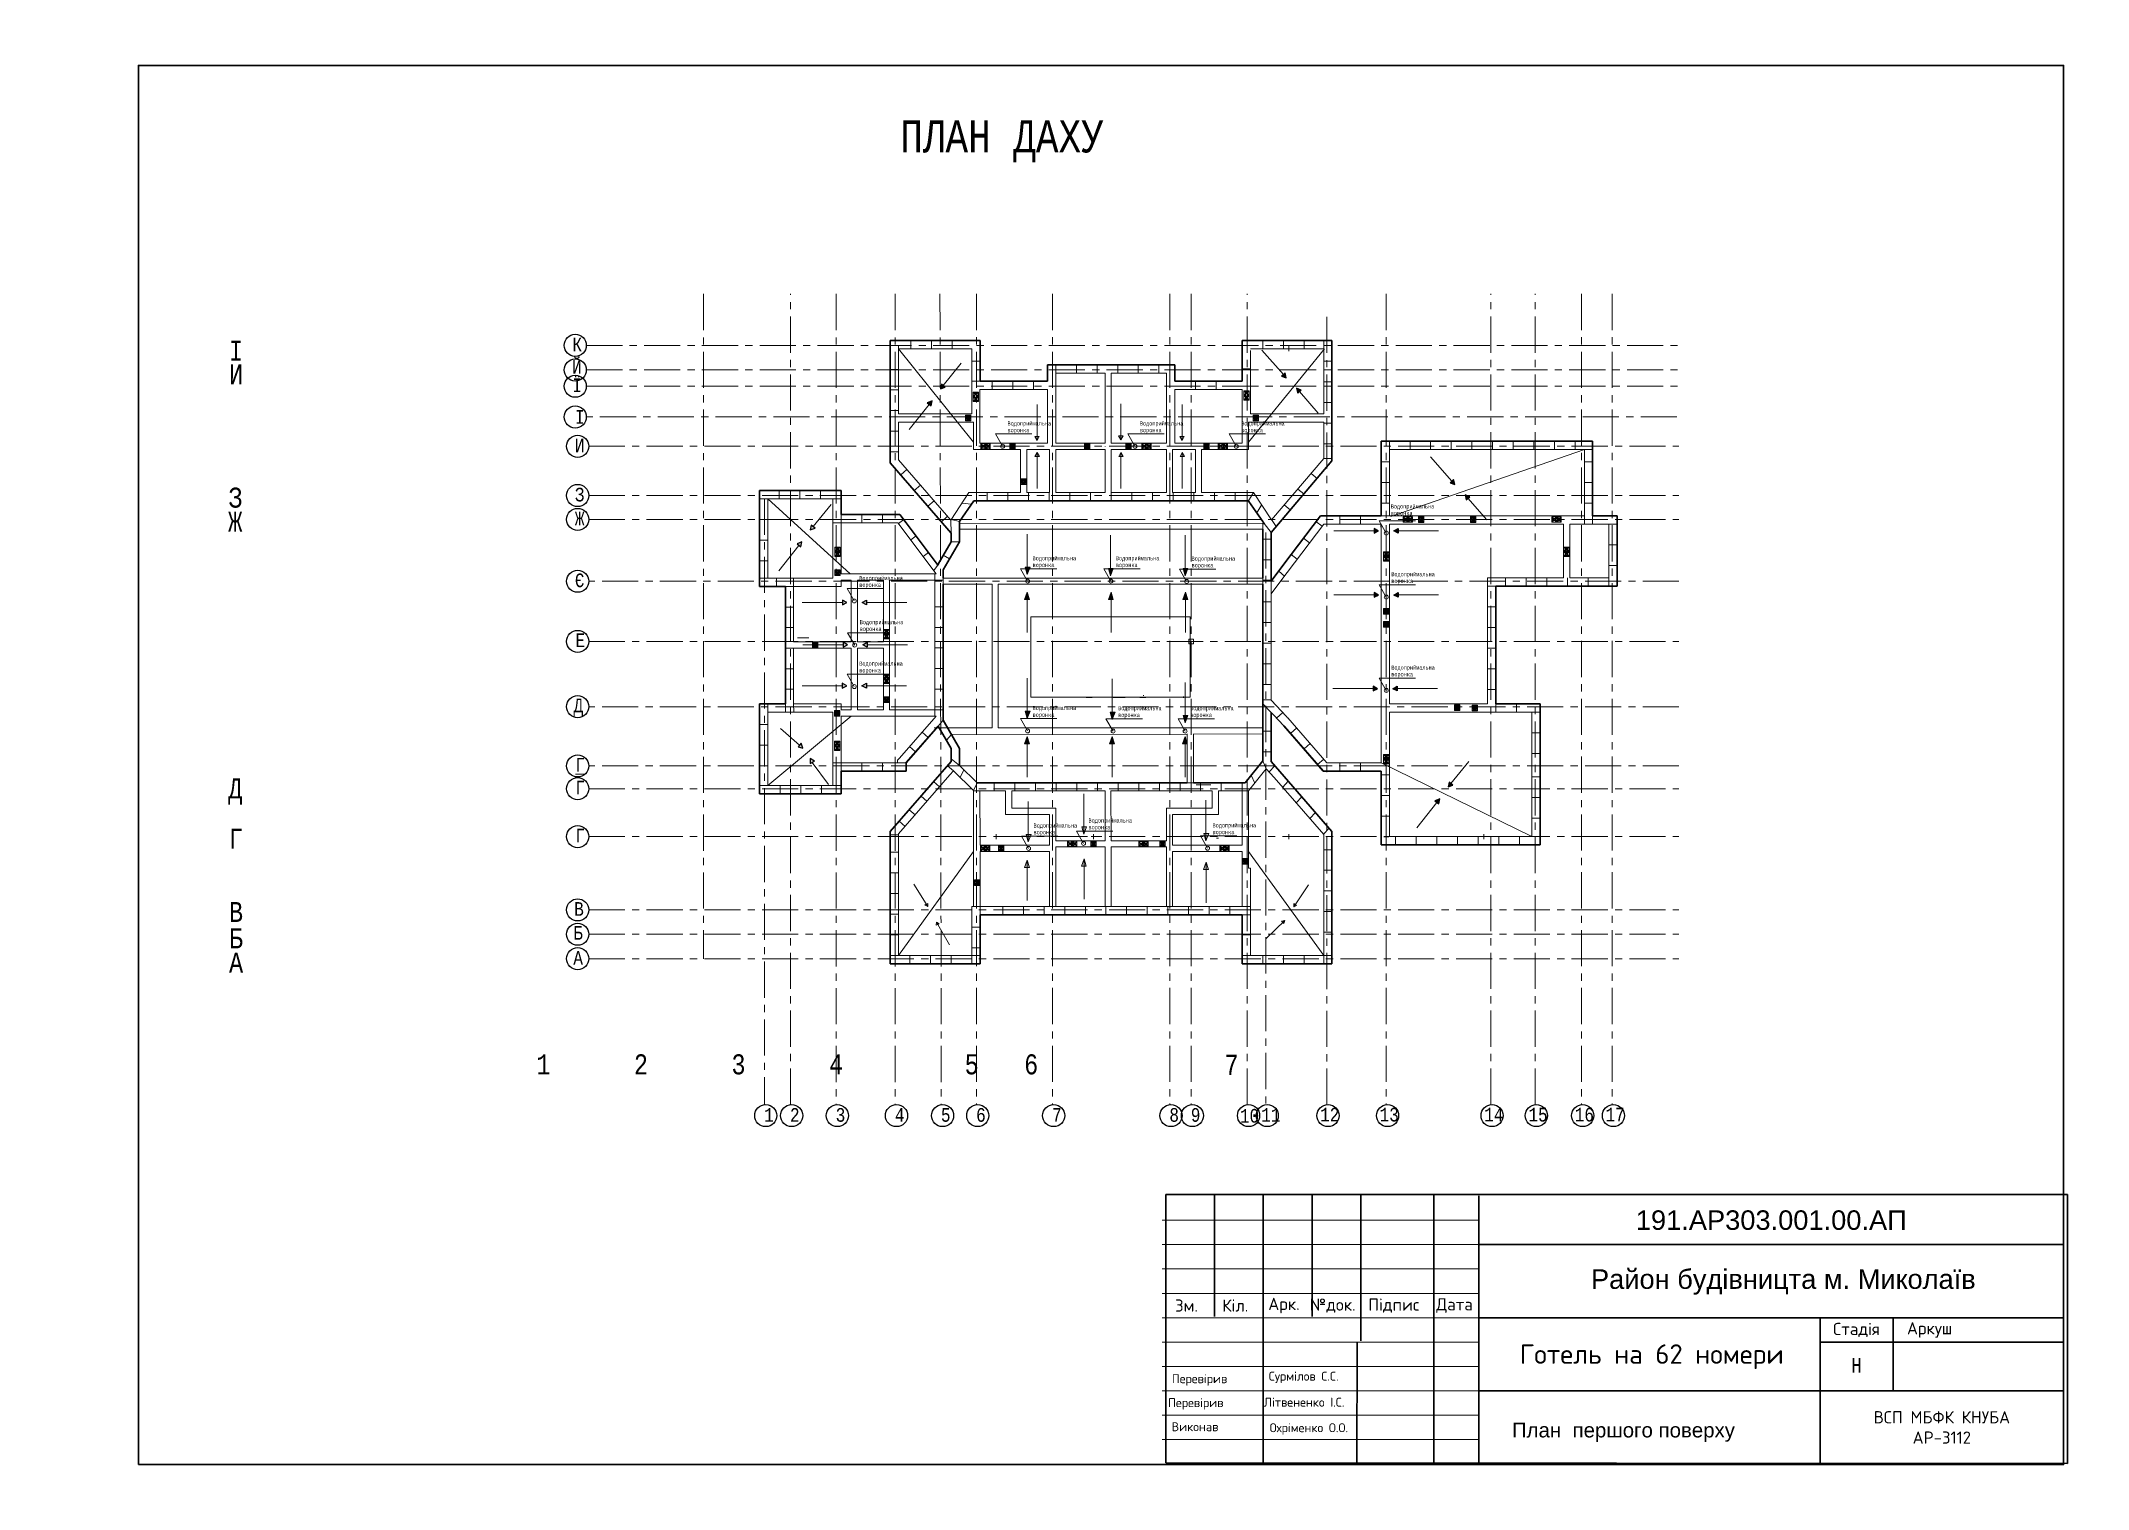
# Model space of a CAD drawing. Header units: millimetres. Extents: x -689206 to 4969298, y -1019800 to 703299.
# Drawn here: x 762609 to 888510, y -402920 to -313889 of the extents above; entities that cross this region are included whole.
import ezdxf

# ---------------------------------------------------------------- set-up
doc = ezdxf.new("R2010")
doc.units = ezdxf.units.MM
doc.linetypes.add('JIS_02_4.0', pattern=[5.5, 4, -1.5])
doc.linetypes.add('осеваяX2', pattern=[101.6, 63.5, -12.7, 12.7, -12.7])
doc.layers.add('внешняярамка', color=7, linetype='Continuous', lineweight=5, plot=False)
for name, color, linetype, lineweight in [('Відомість заповнення дверних та віконних прорізів', 7, 'Continuous', 5), ('несущие', 7, 'Continuous', 30), ('ОКНА', 250, 'Continuous', 20), ('ПЕРЕГОРОДКИ', 252, 'Continuous', 9), ('РАЗМЕРЫ', 7, 'Continuous', 9), ('сваи', 7, 'JIS_02_4.0', 30), ('стены', 7, 'Continuous', 20), ('Штамп', 7, 'Continuous', 5)]:
    doc.layers.add(name, color=color, linetype=linetype, lineweight=lineweight)
for name, color, linetype in [('кровля', 211, 'Continuous'), ('сетка', 104, 'Continuous'), ('четотам', 7, 'Continuous')]:
    doc.layers.add(name, color=color, linetype=linetype)
doc.styles.get("Standard").update_dxf_attribs({"font": 'arial.ttf'})
doc.styles.add('Аннотативный', font='isocteur.ttf', dxfattribs={"width": 0.7, "height": 250})

msp = doc.modelspace()

# ---------------------------------------------------------------- texts
at = {"layer": 'Відомість заповнення дверних та віконних прорізів', "ltscale": 50, "insert": (815460, -318763.4), "char_height": 1981.6, "width": 41013.368, "attachment_point": 1, "style": 'Аннотативный'}
msp.add_mtext('ПЛАН ДАХУ', dxfattribs=at)
at = {"layer": 'РАЗМЕРЫ', "lineweight": 5, "ltscale": 35, "width": 7009.377, "attachment_point": 1, "style": 'Аннотативный'}
for s, insert, char_height in [('К', (795295.8, -332129.9), 841.3), ('Й', (795278.1, -333498.4), 841.3), ('Ї', (795295.8, -334639.3), 841.3), ('І', (795454.4, -336582.1), 841.3), ('И', (795445.8, -338331.3), 841.3), ('З', (795445.8, -341358.8), 841.3), ('Ж', (795445.8, -342831.3), 841.3), ('Є', (795445.8, -346629.3), 841.3), ('Е', (795481, -350313.7), 841.3), ('Д', (795360.8, -354321.7), 841.3), ('{\\LГ}', (795481, -357966.4), 841.28), ('Г', (795481, -359365.7), 841.3), ('Г', (795481, -362313.7), 841.3), ('В', (795406.8, -366836), 841.3), ('Б', (795351.7, -368300.6), 841.3), ('А', (795351.7, -369840.6), 841.3), ('1', (807088.8, -379498), 841.3), ('2', (808678.2, -379498), 841.3), ('3', (811488.8, -379498), 841.3), ('4', (815128.2, -379498), 841.3), ('5', (817960.3, -379498), 841.3), ('6', (820124.3, -379498), 841.3), ('7', (824798.2, -379498), 841.3), ('8', (832008.2, -379498), 841.3), ('9', (833328.2, -379498), 841.3), ('10', (836351.4, -379551.3), 841.28), ('11', (837661.2, -379498), 841.28), ('12', (841281.7, -379481.2), 841.28), ('13', (844941.6, -379481.2), 841.28), ('14', (851371.4, -379481.2), 841.28), ('15', (854093.9, -379481.2), 841.28), ('16', (856941.6, -379481.2), 841.28), ('17', (858833.1, -379481.2), 841.28)]:
    msp.add_mtext(s, dxfattribs=dict(at, insert=insert, char_height=char_height))
at = {"layer": 'РАЗМЕРЫ', "lineweight": 13, "ltscale": 150, "char_height": 250, "width": 850, "attachment_point": 1, "style": 'Аннотативный'}
for insert in [(822056, -337278.4), (830196, -337278.4), (836426, -337278.4), (845624.1, -342380), (823596.6, -345568.4), (828716.6, -345568.4), (833376.6, -345588.4), (812936.6, -346788.4), (845657.1, -346550.6), (812966.6, -349498.4), (812936.6, -352048.4), (845657.1, -352290.6), (823596.6, -354778.4), (828856.6, -354788.4), (833286.6, -354788.4), (823656, -362000.6), (827036, -361690.6), (834666, -361990.6)]:
    msp.add_mtext('Водоприймальна воронка', dxfattribs=dict(at, insert=insert))
at = {"layer": 'сетка', "color": 0, "char_height": 1230.9, "attachment_point": 1, "style": 'Аннотативный'}
for s, insert, width in [('І', (774176.8, -332320.3), 181.646), ('И', (774176.8, -333765.9), 181.646), ('З', (774138.9, -341349.8), 181.646), ('Ж', (774123.7, -342822.3), 181.646), ('Д', (774129.1, -359231.3), 181.646), ('Г', (774176.8, -362322.3), 181.646), ('В', (774176.8, -366824.3), 181.646), ('Б', (774176.8, -368443.3), 181.646), ('А', (774179.1, -369943.3), 181.646), ('1', (793078.8, -376192.2), 181.646), ('2', (799078.8, -376192.2), 1230.932), ('3', (805078.8, -376192.2), 181.646), ('4', (811078.8, -376192.2), 181.646), ('5', (819418.9, -376192.2), 181.646), ('6', (823078.8, -376192.2), 181.646), ('7', (835400, -376223.6), 181.646)]:
    msp.add_mtext(s, dxfattribs=dict(at, insert=insert, width=width))
at = {"layer": 'Штамп'}
for s, width, heights, insert, char_height, attachment_point in [('191.АР303.001.00.АП', 35964.662, [0], (869027.6, -386393.7), 1198.822, 5), ('Район будівницта м. Миколаїв', 36847.409, [0], (869770.4, -390192.6), 1198.822, 5), ('\\pxqc;{\\fISOCPEUR|b0|i0|c204|p34;Зм.}', 2997.055, [0], (833062.9, -391638.6), 749.264, 5), ('\\pxqc;{\\fISOCPEUR|b0|i0|c204|p34;Кіл.}', 2997.055, [0], (836060, -391638.6), 749.264, 5), ('\\pxqc;{\\fISOCPEUR|b0|i0|c204|p34;Арк.}', 2997.055, [0], (839057, -391638.6), 749.264, 5), ('\\pxqc;{\\fISOCPEUR|b0|i0|c204|p34;№док.}', 2997.055, [0], (842054.1, -391638.6), 749.264, 5), ('\\pxqc;{\\fISOCPEUR|b0|i0|c204|p34;Підпис}', 4495.583, [0], (845800.4, -391638.6), 749.264, 5), ('\\pxqc;{\\fISOCPEUR|b0|i0|c204|p34;Дата}', 2997.055, [0], (849546.7, -391638.6), 749.264, 5), ('\\pxqc;{\\fISOCPEUR|b0|i0|c204|p34;Стадія}', 4495.583, [0], (874272.4, -393137.1), 749.264, 5), ('\\pxqc;{\\fISOCPEUR|b0|i0|c204|p34;Аркуш}', 4495.583, [0], (878768, -393137.1), 749.264, 5), ('\\pxqc;{\\fISOCPEUR|b0|i0|c204|p34;Готель на 62 номери}', 20814.086, [0], (861677.3, -394784.9), 1198.822, 5), ('\\pxql;{\\fISOCPEUR|b0|i0|c204|p34;Перевірив}', 5994.11, [0], (835154.7, -396211.5), 549.404, 5), ('\\pxql;{\\fISOCPEUR|b0|i0|c204|p34;Сурмілов С.С.}', 5994.11, [0], (841123.1, -396056.8), 549.404, 5), ('\\pxql;{\\fISOCPEUR|b0|i0|c204|p34;Перевірив}', 5994.11, [0], (834922.6, -397684.2), 549.404, 5), ('\\pxql;{\\fISOCPEUR|b0|i0|c204|p34;Літвененко І.С.}', 5994.11, [0], (840813.5, -397581.1), 549.404, 5), ('\\pxql;{\\fISOCPEUR|b0|i0|c204|p34;Виконав}', 5994.11, [0], (835143, -399089.2), 549.404, 5), ('\\pxql;{\\fISOCPEUR|b0|i0|c204|p34;Охріменко О.О.}', 5994.11, [0], (841174.7, -399224.2), 549.404, 5), ('\\pxqc;План  першого поверху', 17450.903, [3556.5], (859936.9, -399432.2), 899.276, 5), ('\\pxqc;{\\fISOCPEUR|b0|i0|c204|p34;ВСП МБФК КНУБА^JАР-3112}', 14985.276, [0], (887009.9, -399131.2), 749.264, 6)]:
    msp.add_mtext_dynamic_manual_height_columns(s, width=width, gutter_width=3746.3, heights=heights, dxfattribs=dict(at, insert=insert, char_height=char_height, attachment_point=attachment_point))
at = {"layer": 'Штамп', "insert": (876520.2, -395314), "char_height": 915.67, "width": 4495.583, "attachment_point": 6, "style": 'Аннотативный'}
msp.add_mtext('\\pxqc;Н', dxfattribs=at)

# ---------------------------------------------------------------- hatches: boundary and pattern name
at = {"layer": 'кровля', "lineweight": 5}
h = msp.add_hatch(color=7, dxfattribs=at)
h.dxf.hatch_style = 1
h.paths.add_polyline_path([(819955.1, -335674.9), (819978.7, -335683), (819978.7, -335674.9)])
h.paths.add_polyline_path([(819955.1, -335674.9), (819978.7, -335674.9), (819978.7, -335666.7)])
h = msp.add_hatch(color=7, dxfattribs=at)
h.dxf.hatch_style = 1
h.paths.add_polyline_path([(819955.1, -335724.7), (819978.7, -335732.8), (819978.7, -335724.7)])
h.paths.add_polyline_path([(819955.1, -335724.7), (819978.7, -335724.7), (819978.7, -335716.5)])
h = msp.add_hatch(color=7, dxfattribs=at)
h.dxf.hatch_style = 1
h.paths.add_polyline_path([(819955.1, -335775.9), (819978.7, -335784.1), (819978.7, -335775.9)])
h.paths.add_polyline_path([(819955.1, -335775.9), (819978.7, -335775.9), (819978.7, -335767.8)])
h = msp.add_hatch(color=7, dxfattribs=at)
h.dxf.hatch_style = 1
h.paths.add_polyline_path([(819978.7, -335827.2), (819978.7, -335819), (819955.1, -335827.2)])
h.paths.add_polyline_path([(819978.7, -335835.3), (819978.7, -335827.2), (819955.1, -335827.2)])
h = msp.add_hatch(color=7, dxfattribs=at)
h.dxf.hatch_style = 1
h.paths.add_polyline_path([(820043.8, -335524.2), (820051.9, -335524.2), (820043.8, -335500.6)])
h.paths.add_polyline_path([(820035.7, -335524.2), (820043.8, -335524.2), (820043.8, -335500.6)])
h = msp.add_hatch(color=7, dxfattribs=at)
h.dxf.hatch_style = 1
h.paths.add_polyline_path([(820043.8, -336044.4), (820051.9, -336020.8), (820043.8, -336020.8)])
h.paths.add_polyline_path([(820043.8, -336044.4), (820043.8, -336020.8), (820035.7, -336020.8)])
h = msp.add_hatch(color=7, dxfattribs=at)
h.dxf.hatch_style = 1
h.paths.add_polyline_path([(820099.1, -335524.2), (820107.2, -335524.2), (820099.1, -335500.6)])
h.paths.add_polyline_path([(820090.9, -335524.2), (820099.1, -335524.2), (820099.1, -335500.6)])
h = msp.add_hatch(color=7, dxfattribs=at)
h.dxf.hatch_style = 1
h.paths.add_polyline_path([(820099.1, -336044.4), (820107.2, -336020.8), (820099.1, -336020.8)])
h.paths.add_polyline_path([(820099.1, -336044.4), (820099.1, -336020.8), (820090.9, -336020.8)])
h = msp.add_hatch(color=7, dxfattribs=at)
h.dxf.hatch_style = 1
h.paths.add_polyline_path([(820154.4, -335500.6), (820146.2, -335524.2), (820154.4, -335524.2)])
h.paths.add_polyline_path([(820154.4, -335500.6), (820154.4, -335524.2), (820162.5, -335524.2)])
h = msp.add_hatch(color=7, dxfattribs=at)
h.dxf.hatch_style = 1
h.paths.add_polyline_path([(820154.4, -336020.8), (820146.2, -336020.8), (820154.4, -336044.4)])
h.paths.add_polyline_path([(820162.5, -336020.8), (820154.4, -336020.8), (820154.4, -336044.4)])
h = msp.add_hatch(color=7, dxfattribs=at)
h.dxf.hatch_style = 1
h.paths.add_polyline_path([(820219.4, -335674.9), (820219.4, -335683), (820243.1, -335674.9)])
h.paths.add_polyline_path([(820219.4, -335666.7), (820219.4, -335674.9), (820243.1, -335674.9)])
h = msp.add_hatch(color=7, dxfattribs=at)
h.dxf.hatch_style = 1
h.paths.add_polyline_path([(820219.4, -335724.7), (820219.4, -335732.8), (820243.1, -335724.7)])
h.paths.add_polyline_path([(820219.4, -335716.5), (820219.4, -335724.7), (820243.1, -335724.7)])
h = msp.add_hatch(color=7, dxfattribs=at)
h.dxf.hatch_style = 1
h.paths.add_polyline_path([(820219.4, -335775.9), (820219.4, -335784.1), (820243.1, -335775.9)])
h.paths.add_polyline_path([(820219.4, -335767.8), (820219.4, -335775.9), (820243.1, -335775.9)])
h = msp.add_hatch(color=7, dxfattribs=at)
h.dxf.hatch_style = 1
h.paths.add_polyline_path([(820243.1, -335827.2), (820219.4, -335819), (820219.4, -335827.2)])
h.paths.add_polyline_path([(820243.1, -335827.2), (820219.4, -335827.2), (820219.4, -335835.3)])
h = msp.add_hatch(color=7, dxfattribs=at)
h.dxf.hatch_style = 1
h.paths.add_polyline_path([(836615.1, -335594.9), (836638.7, -335603), (836638.7, -335594.9)])
h.paths.add_polyline_path([(836615.1, -335594.9), (836638.7, -335594.9), (836638.7, -335586.7)])
h = msp.add_hatch(color=7, dxfattribs=at)
h.dxf.hatch_style = 1
h.paths.add_polyline_path([(836615.1, -335644.7), (836638.7, -335652.8), (836638.7, -335644.7)])
h.paths.add_polyline_path([(836615.1, -335644.7), (836638.7, -335644.7), (836638.7, -335636.5)])
h = msp.add_hatch(color=7, dxfattribs=at)
h.dxf.hatch_style = 1
h.paths.add_polyline_path([(836615.1, -335695.9), (836638.7, -335704.1), (836638.7, -335695.9)])
h.paths.add_polyline_path([(836615.1, -335695.9), (836638.7, -335695.9), (836638.7, -335687.8)])
h = msp.add_hatch(color=7, dxfattribs=at)
h.dxf.hatch_style = 1
h.paths.add_polyline_path([(836638.7, -335747.2), (836638.7, -335739), (836615.1, -335747.2)])
h.paths.add_polyline_path([(836638.7, -335755.3), (836638.7, -335747.2), (836615.1, -335747.2)])
h = msp.add_hatch(color=7, dxfattribs=at)
h.dxf.hatch_style = 1
h.paths.add_polyline_path([(836703.8, -335444.2), (836711.9, -335444.2), (836703.8, -335420.6)])
h.paths.add_polyline_path([(836695.7, -335444.2), (836703.8, -335444.2), (836703.8, -335420.6)])
h = msp.add_hatch(color=7, dxfattribs=at)
h.dxf.hatch_style = 1
h.paths.add_polyline_path([(836703.8, -335964.4), (836711.9, -335940.8), (836703.8, -335940.8)])
h.paths.add_polyline_path([(836703.8, -335964.4), (836703.8, -335940.8), (836695.7, -335940.8)])
h = msp.add_hatch(color=7, dxfattribs=at)
h.dxf.hatch_style = 1
h.paths.add_polyline_path([(836759.1, -335444.2), (836767.2, -335444.2), (836759.1, -335420.6)])
h.paths.add_polyline_path([(836750.9, -335444.2), (836759.1, -335444.2), (836759.1, -335420.6)])
h = msp.add_hatch(color=7, dxfattribs=at)
h.dxf.hatch_style = 1
h.paths.add_polyline_path([(836759.1, -335964.4), (836767.2, -335940.8), (836759.1, -335940.8)])
h.paths.add_polyline_path([(836759.1, -335964.4), (836759.1, -335940.8), (836750.9, -335940.8)])
h = msp.add_hatch(color=7, dxfattribs=at)
h.dxf.hatch_style = 1
h.paths.add_polyline_path([(836814.4, -335420.6), (836806.2, -335444.2), (836814.4, -335444.2)])
h.paths.add_polyline_path([(836814.4, -335420.6), (836814.4, -335444.2), (836822.5, -335444.2)])
h = msp.add_hatch(color=7, dxfattribs=at)
h.dxf.hatch_style = 1
h.paths.add_polyline_path([(836814.4, -335940.8), (836806.2, -335940.8), (836814.4, -335964.4)])
h.paths.add_polyline_path([(836822.5, -335940.8), (836814.4, -335940.8), (836814.4, -335964.4)])
h = msp.add_hatch(color=7, dxfattribs=at)
h.dxf.hatch_style = 1
h.paths.add_polyline_path([(836879.4, -335594.9), (836879.4, -335603), (836903.1, -335594.9)])
h.paths.add_polyline_path([(836879.4, -335586.7), (836879.4, -335594.9), (836903.1, -335594.9)])
h = msp.add_hatch(color=7, dxfattribs=at)
h.dxf.hatch_style = 1
h.paths.add_polyline_path([(836879.4, -335644.7), (836879.4, -335652.8), (836903.1, -335644.7)])
h.paths.add_polyline_path([(836879.4, -335636.5), (836879.4, -335644.7), (836903.1, -335644.7)])
h = msp.add_hatch(color=7, dxfattribs=at)
h.dxf.hatch_style = 1
h.paths.add_polyline_path([(836879.4, -335695.9), (836879.4, -335704.1), (836903.1, -335695.9)])
h.paths.add_polyline_path([(836879.4, -335687.8), (836879.4, -335695.9), (836903.1, -335695.9)])
h = msp.add_hatch(color=7, dxfattribs=at)
h.dxf.hatch_style = 1
h.paths.add_polyline_path([(836903.1, -335747.2), (836879.4, -335739), (836879.4, -335747.2)])
h.paths.add_polyline_path([(836903.1, -335747.2), (836879.4, -335747.2), (836879.4, -335755.3)])
at = {"layer": 'кровля', "lineweight": 5, "true_color": 0x000000}
h = msp.add_hatch(color=18, dxfattribs=at)
h.dxf.hatch_style = 1
h.paths.add_polyline_path([(819485.1, -337004.7), (819508.7, -337012.9), (819508.7, -337004.7)])
h.paths.add_polyline_path([(819485.1, -337004.7), (819508.7, -337004.7), (819508.7, -336996.6)])
h = msp.add_hatch(color=18, dxfattribs=at)
h.dxf.hatch_style = 1
h.paths.add_polyline_path([(819485.1, -337056), (819508.7, -337064.1), (819508.7, -337056)])
h.paths.add_polyline_path([(819485.1, -337056), (819508.7, -337056), (819508.7, -337047.8)])
h = msp.add_hatch(color=18, dxfattribs=at)
h.dxf.hatch_style = 1
h.paths.add_polyline_path([(819508.7, -337107.2), (819508.7, -337099.1), (819485.1, -337107.2)])
h.paths.add_polyline_path([(819508.7, -337115.4), (819508.7, -337107.2), (819485.1, -337107.2)])
h = msp.add_hatch(color=18, dxfattribs=at)
h.dxf.hatch_style = 1
h.paths.add_polyline_path([(819573.8, -336929), (819581.9, -336929), (819573.8, -336905.4)])
h.paths.add_polyline_path([(819565.7, -336929), (819573.8, -336929), (819573.8, -336905.4)])
h = msp.add_hatch(color=18, dxfattribs=at)
h.dxf.hatch_style = 1
h.paths.add_polyline_path([(819573.8, -337223), (819581.9, -337199.4), (819573.8, -337199.4)])
h.paths.add_polyline_path([(819573.8, -337223), (819573.8, -337199.4), (819565.7, -337199.4)])
h = msp.add_hatch(color=18, dxfattribs=at)
h.dxf.hatch_style = 1
h.paths.add_polyline_path([(819629.1, -336929), (819637.2, -336929), (819629.1, -336905.4)])
h.paths.add_polyline_path([(819620.9, -336929), (819629.1, -336929), (819629.1, -336905.4)])
h = msp.add_hatch(color=18, dxfattribs=at)
h.dxf.hatch_style = 1
h.paths.add_polyline_path([(819629.1, -337223), (819637.2, -337199.4), (819629.1, -337199.4)])
h.paths.add_polyline_path([(819629.1, -337223), (819629.1, -337199.4), (819620.9, -337199.4)])
h = msp.add_hatch(color=18, dxfattribs=at)
h.dxf.hatch_style = 1
h.paths.add_polyline_path([(819684.4, -336905.4), (819676.2, -336929), (819684.4, -336929)])
h.paths.add_polyline_path([(819684.4, -336905.4), (819684.4, -336929), (819692.5, -336929)])
h = msp.add_hatch(color=18, dxfattribs=at)
h.dxf.hatch_style = 1
h.paths.add_polyline_path([(819684.4, -337199.4), (819676.2, -337199.4), (819684.4, -337223)])
h.paths.add_polyline_path([(819692.5, -337199.4), (819684.4, -337199.4), (819684.4, -337223)])
h = msp.add_hatch(color=18, dxfattribs=at)
h.dxf.hatch_style = 1
h.paths.add_polyline_path([(819749.4, -337004.7), (819749.4, -337012.9), (819773.1, -337004.7)])
h.paths.add_polyline_path([(819749.4, -336996.6), (819749.4, -337004.7), (819773.1, -337004.7)])
h = msp.add_hatch(color=18, dxfattribs=at)
h.dxf.hatch_style = 1
h.paths.add_polyline_path([(819749.4, -337056), (819749.4, -337064.1), (819773.1, -337056)])
h.paths.add_polyline_path([(819749.4, -337047.8), (819749.4, -337056), (819773.1, -337056)])
h = msp.add_hatch(color=18, dxfattribs=at)
h.dxf.hatch_style = 1
h.paths.add_polyline_path([(819773.1, -337107.2), (819749.4, -337099.1), (819749.4, -337107.2)])
h.paths.add_polyline_path([(819773.1, -337107.2), (819749.4, -337107.2), (819749.4, -337115.4)])
h = msp.add_hatch(color=18, dxfattribs=at)
h.dxf.hatch_style = 1
h.paths.add_polyline_path([(837185.1, -337004.7), (837208.7, -337012.9), (837208.7, -337004.7)])
h.paths.add_polyline_path([(837185.1, -337004.7), (837208.7, -337004.7), (837208.7, -336996.6)])
h = msp.add_hatch(color=18, dxfattribs=at)
h.dxf.hatch_style = 1
h.paths.add_polyline_path([(837185.1, -337056), (837208.7, -337064.1), (837208.7, -337056)])
h.paths.add_polyline_path([(837185.1, -337056), (837208.7, -337056), (837208.7, -337047.8)])
h = msp.add_hatch(color=18, dxfattribs=at)
h.dxf.hatch_style = 1
h.paths.add_polyline_path([(837208.7, -337107.2), (837208.7, -337099.1), (837185.1, -337107.2)])
h.paths.add_polyline_path([(837208.7, -337115.4), (837208.7, -337107.2), (837185.1, -337107.2)])
h = msp.add_hatch(color=18, dxfattribs=at)
h.dxf.hatch_style = 1
h.paths.add_polyline_path([(837273.8, -336929), (837281.9, -336929), (837273.8, -336905.4)])
h.paths.add_polyline_path([(837265.7, -336929), (837273.8, -336929), (837273.8, -336905.4)])
h = msp.add_hatch(color=18, dxfattribs=at)
h.dxf.hatch_style = 1
h.paths.add_polyline_path([(837273.8, -337223), (837281.9, -337199.4), (837273.8, -337199.4)])
h.paths.add_polyline_path([(837273.8, -337223), (837273.8, -337199.4), (837265.7, -337199.4)])
h = msp.add_hatch(color=18, dxfattribs=at)
h.dxf.hatch_style = 1
h.paths.add_polyline_path([(837329.1, -336929), (837337.2, -336929), (837329.1, -336905.4)])
h.paths.add_polyline_path([(837320.9, -336929), (837329.1, -336929), (837329.1, -336905.4)])
h = msp.add_hatch(color=18, dxfattribs=at)
h.dxf.hatch_style = 1
h.paths.add_polyline_path([(837329.1, -337223), (837337.2, -337199.4), (837329.1, -337199.4)])
h.paths.add_polyline_path([(837329.1, -337223), (837329.1, -337199.4), (837320.9, -337199.4)])
h = msp.add_hatch(color=18, dxfattribs=at)
h.dxf.hatch_style = 1
h.paths.add_polyline_path([(837384.4, -336905.4), (837376.2, -336929), (837384.4, -336929)])
h.paths.add_polyline_path([(837384.4, -336905.4), (837384.4, -336929), (837392.5, -336929)])
h = msp.add_hatch(color=18, dxfattribs=at)
h.dxf.hatch_style = 1
h.paths.add_polyline_path([(837384.4, -337199.4), (837376.2, -337199.4), (837384.4, -337223)])
h.paths.add_polyline_path([(837392.5, -337199.4), (837384.4, -337199.4), (837384.4, -337223)])
h = msp.add_hatch(color=18, dxfattribs=at)
h.dxf.hatch_style = 1
h.paths.add_polyline_path([(837449.4, -337004.7), (837449.4, -337012.9), (837473.1, -337004.7)])
h.paths.add_polyline_path([(837449.4, -336996.6), (837449.4, -337004.7), (837473.1, -337004.7)])
h = msp.add_hatch(color=18, dxfattribs=at)
h.dxf.hatch_style = 1
h.paths.add_polyline_path([(837449.4, -337056), (837449.4, -337064.1), (837473.1, -337056)])
h.paths.add_polyline_path([(837449.4, -337047.8), (837449.4, -337056), (837473.1, -337056)])
h = msp.add_hatch(color=18, dxfattribs=at)
h.dxf.hatch_style = 1
h.paths.add_polyline_path([(837473.1, -337107.2), (837449.4, -337099.1), (837449.4, -337107.2)])
h.paths.add_polyline_path([(837473.1, -337107.2), (837449.4, -337107.2), (837449.4, -337115.4)])
at = {"layer": 'кровля', "lineweight": 5}
h = msp.add_hatch(color=7, dxfattribs=at)
h.dxf.hatch_style = 1
h.paths.add_polyline_path([(820654.4, -338689.9), (820662.6, -338689.9), (820654.4, -338666.3)])
h.paths.add_polyline_path([(820646.3, -338689.9), (820654.4, -338689.9), (820654.4, -338666.3)])
h = msp.add_hatch(color=7, dxfattribs=at)
h.dxf.hatch_style = 1
h.paths.add_polyline_path([(820705.7, -338666.3), (820697.5, -338689.9), (820705.7, -338689.9)])
h.paths.add_polyline_path([(820705.7, -338666.3), (820705.7, -338689.9), (820713.8, -338689.9)])
h = msp.add_hatch(color=7, dxfattribs=at)
h.dxf.hatch_style = 1
h.paths.add_polyline_path([(820756.9, -338666.3), (820748.8, -338689.9), (820756.9, -338689.9)])
h.paths.add_polyline_path([(820756.9, -338666.3), (820756.9, -338689.9), (820765.1, -338689.9)])
h = msp.add_hatch(color=7, dxfattribs=at)
h.dxf.hatch_style = 1
h.paths.add_polyline_path([(820806.7, -338666.3), (820798.6, -338689.9), (820806.7, -338689.9)])
h.paths.add_polyline_path([(820806.7, -338666.3), (820806.7, -338689.9), (820814.9, -338689.9)])
at = {"layer": 'кровля', "lineweight": 5, "true_color": 0x000000}
h = msp.add_hatch(color=18, dxfattribs=at)
h.dxf.hatch_style = 1
h.paths.add_polyline_path([(822303.8, -338675.1), (822311.9, -338675.1), (822303.8, -338651.4)])
h.paths.add_polyline_path([(822295.7, -338675.1), (822303.8, -338675.1), (822303.8, -338651.4)])
h = msp.add_hatch(color=18, dxfattribs=at)
h.dxf.hatch_style = 1
h.paths.add_polyline_path([(822359.1, -338675.1), (822367.2, -338675.1), (822359.1, -338651.4)])
h.paths.add_polyline_path([(822350.9, -338675.1), (822359.1, -338675.1), (822359.1, -338651.4)])
h = msp.add_hatch(color=18, dxfattribs=at)
h.dxf.hatch_style = 1
h.paths.add_polyline_path([(822414.4, -338651.4), (822406.2, -338675.1), (822414.4, -338675.1)])
h.paths.add_polyline_path([(822414.4, -338651.4), (822414.4, -338675.1), (822422.5, -338675.1)])
h = msp.add_hatch(color=18, dxfattribs=at)
h.dxf.hatch_style = 1
h.paths.add_polyline_path([(826893.8, -338675.1), (826901.9, -338675.1), (826893.8, -338651.4)])
h.paths.add_polyline_path([(826885.7, -338675.1), (826893.8, -338675.1), (826893.8, -338651.4)])
h = msp.add_hatch(color=18, dxfattribs=at)
h.dxf.hatch_style = 1
h.paths.add_polyline_path([(826949.1, -338675.1), (826957.2, -338675.1), (826949.1, -338651.4)])
h.paths.add_polyline_path([(826940.9, -338675.1), (826949.1, -338675.1), (826949.1, -338651.4)])
h = msp.add_hatch(color=18, dxfattribs=at)
h.dxf.hatch_style = 1
h.paths.add_polyline_path([(827004.4, -338651.4), (826996.2, -338675.1), (827004.4, -338675.1)])
h.paths.add_polyline_path([(827004.4, -338651.4), (827004.4, -338675.1), (827012.5, -338675.1)])
h = msp.add_hatch(color=18, dxfattribs=at)
h.dxf.hatch_style = 1
h.paths.add_polyline_path([(829433.8, -338675.1), (829441.9, -338675.1), (829433.8, -338651.4)])
h.paths.add_polyline_path([(829425.7, -338675.1), (829433.8, -338675.1), (829433.8, -338651.4)])
h = msp.add_hatch(color=18, dxfattribs=at)
h.dxf.hatch_style = 1
h.paths.add_polyline_path([(829489.1, -338675.1), (829497.2, -338675.1), (829489.1, -338651.4)])
h.paths.add_polyline_path([(829480.9, -338675.1), (829489.1, -338675.1), (829489.1, -338651.4)])
h = msp.add_hatch(color=18, dxfattribs=at)
h.dxf.hatch_style = 1
h.paths.add_polyline_path([(829544.4, -338651.4), (829536.2, -338675.1), (829544.4, -338675.1)])
h.paths.add_polyline_path([(829544.4, -338651.4), (829544.4, -338675.1), (829552.5, -338675.1)])
at = {"layer": 'кровля', "lineweight": 5}
h = msp.add_hatch(color=7, dxfattribs=at)
h.dxf.hatch_style = 1
h.paths.add_polyline_path([(830544.4, -338689.9), (830552.6, -338689.9), (830544.4, -338666.3)])
h.paths.add_polyline_path([(830536.3, -338689.9), (830544.4, -338689.9), (830544.4, -338666.3)])
h = msp.add_hatch(color=7, dxfattribs=at)
h.dxf.hatch_style = 1
h.paths.add_polyline_path([(830595.7, -338666.3), (830587.5, -338689.9), (830595.7, -338689.9)])
h.paths.add_polyline_path([(830595.7, -338666.3), (830595.7, -338689.9), (830603.8, -338689.9)])
h = msp.add_hatch(color=7, dxfattribs=at)
h.dxf.hatch_style = 1
h.paths.add_polyline_path([(830646.9, -338666.3), (830638.8, -338689.9), (830646.9, -338689.9)])
h.paths.add_polyline_path([(830646.9, -338666.3), (830646.9, -338689.9), (830655.1, -338689.9)])
h = msp.add_hatch(color=7, dxfattribs=at)
h.dxf.hatch_style = 1
h.paths.add_polyline_path([(830696.7, -338666.3), (830688.6, -338689.9), (830696.7, -338689.9)])
h.paths.add_polyline_path([(830696.7, -338666.3), (830696.7, -338689.9), (830704.9, -338689.9)])
at = {"layer": 'кровля', "lineweight": 5, "true_color": 0x000000}
h = msp.add_hatch(color=18, dxfattribs=at)
h.dxf.hatch_style = 1
h.paths.add_polyline_path([(834233.8, -338675.1), (834241.9, -338675.1), (834233.8, -338651.4)])
h.paths.add_polyline_path([(834225.7, -338675.1), (834233.8, -338675.1), (834233.8, -338651.4)])
h = msp.add_hatch(color=18, dxfattribs=at)
h.dxf.hatch_style = 1
h.paths.add_polyline_path([(834289.1, -338675.1), (834297.2, -338675.1), (834289.1, -338651.4)])
h.paths.add_polyline_path([(834280.9, -338675.1), (834289.1, -338675.1), (834289.1, -338651.4)])
h = msp.add_hatch(color=18, dxfattribs=at)
h.dxf.hatch_style = 1
h.paths.add_polyline_path([(834344.4, -338651.4), (834336.2, -338675.1), (834344.4, -338675.1)])
h.paths.add_polyline_path([(834344.4, -338651.4), (834344.4, -338675.1), (834352.5, -338675.1)])
at = {"layer": 'кровля', "lineweight": 5}
h = msp.add_hatch(color=7, dxfattribs=at)
h.dxf.hatch_style = 1
h.paths.add_polyline_path([(835244.4, -338689.9), (835252.6, -338689.9), (835244.4, -338666.3)])
h.paths.add_polyline_path([(835236.3, -338689.9), (835244.4, -338689.9), (835244.4, -338666.3)])
h = msp.add_hatch(color=7, dxfattribs=at)
h.dxf.hatch_style = 1
h.paths.add_polyline_path([(835295.7, -338666.3), (835287.5, -338689.9), (835295.7, -338689.9)])
h.paths.add_polyline_path([(835295.7, -338666.3), (835295.7, -338689.9), (835303.8, -338689.9)])
h = msp.add_hatch(color=7, dxfattribs=at)
h.dxf.hatch_style = 1
h.paths.add_polyline_path([(835346.9, -338666.3), (835338.8, -338689.9), (835346.9, -338689.9)])
h.paths.add_polyline_path([(835346.9, -338666.3), (835346.9, -338689.9), (835355.1, -338689.9)])
h = msp.add_hatch(color=7, dxfattribs=at)
h.dxf.hatch_style = 1
h.paths.add_polyline_path([(835396.7, -338666.3), (835388.6, -338689.9), (835396.7, -338689.9)])
h.paths.add_polyline_path([(835396.7, -338666.3), (835396.7, -338689.9), (835404.9, -338689.9)])
h = msp.add_hatch(color=7, dxfattribs=at)
h.dxf.hatch_style = 1
h.paths.add_polyline_path([(820437.1, -338755), (820460.8, -338763.1), (820460.8, -338755)])
h.paths.add_polyline_path([(820437.1, -338755), (820460.8, -338755), (820460.8, -338746.8)])
h = msp.add_hatch(color=7, dxfattribs=at)
h.dxf.hatch_style = 1
h.paths.add_polyline_path([(820437.1, -338810.3), (820460.8, -338818.4), (820460.8, -338810.3)])
h.paths.add_polyline_path([(820437.1, -338810.3), (820460.8, -338810.3), (820460.8, -338802.1)])
h = msp.add_hatch(color=7, dxfattribs=at)
h.dxf.hatch_style = 1
h.paths.add_polyline_path([(820460.8, -338865.6), (820460.8, -338857.4), (820437.1, -338865.6)])
h.paths.add_polyline_path([(820460.8, -338873.7), (820460.8, -338865.6), (820437.1, -338865.6)])
h = msp.add_hatch(color=7, dxfattribs=at)
h.dxf.hatch_style = 1
h.paths.add_polyline_path([(820654.4, -338954.3), (820662.6, -338930.6), (820654.4, -338930.6)])
h.paths.add_polyline_path([(820654.4, -338954.3), (820654.4, -338930.6), (820646.3, -338930.6)])
h = msp.add_hatch(color=7, dxfattribs=at)
h.dxf.hatch_style = 1
h.paths.add_polyline_path([(820705.7, -338930.6), (820697.5, -338930.6), (820705.7, -338954.3)])
h.paths.add_polyline_path([(820713.8, -338930.6), (820705.7, -338930.6), (820705.7, -338954.3)])
h = msp.add_hatch(color=7, dxfattribs=at)
h.dxf.hatch_style = 1
h.paths.add_polyline_path([(820756.9, -338930.6), (820748.8, -338930.6), (820756.9, -338954.3)])
h.paths.add_polyline_path([(820765.1, -338930.6), (820756.9, -338930.6), (820756.9, -338954.3)])
h = msp.add_hatch(color=7, dxfattribs=at)
h.dxf.hatch_style = 1
h.paths.add_polyline_path([(820806.7, -338930.6), (820798.6, -338930.6), (820806.7, -338954.3)])
h.paths.add_polyline_path([(820814.9, -338930.6), (820806.7, -338930.6), (820806.7, -338954.3)])
h = msp.add_hatch(color=7, dxfattribs=at)
h.dxf.hatch_style = 1
h.paths.add_polyline_path([(820957.4, -338755), (820957.4, -338763.1), (820981, -338755)])
h.paths.add_polyline_path([(820957.4, -338746.8), (820957.4, -338755), (820981, -338755)])
h = msp.add_hatch(color=7, dxfattribs=at)
h.dxf.hatch_style = 1
h.paths.add_polyline_path([(820957.4, -338810.3), (820957.4, -338818.4), (820981, -338810.3)])
h.paths.add_polyline_path([(820957.4, -338802.1), (820957.4, -338810.3), (820981, -338810.3)])
h = msp.add_hatch(color=7, dxfattribs=at)
h.dxf.hatch_style = 1
h.paths.add_polyline_path([(820981, -338865.6), (820957.4, -338857.4), (820957.4, -338865.6)])
h.paths.add_polyline_path([(820981, -338865.6), (820957.4, -338865.6), (820957.4, -338873.7)])
at = {"layer": 'кровля', "lineweight": 5, "true_color": 0x000000}
h = msp.add_hatch(color=18, dxfattribs=at)
h.dxf.hatch_style = 1
h.paths.add_polyline_path([(822215.1, -338750.8), (822238.7, -338759), (822238.7, -338750.8)])
h.paths.add_polyline_path([(822215.1, -338750.8), (822238.7, -338750.8), (822238.7, -338742.7)])
h = msp.add_hatch(color=18, dxfattribs=at)
h.dxf.hatch_style = 1
h.paths.add_polyline_path([(822215.1, -338802.1), (822238.7, -338810.2), (822238.7, -338802.1)])
h.paths.add_polyline_path([(822215.1, -338802.1), (822238.7, -338802.1), (822238.7, -338793.9)])
h = msp.add_hatch(color=18, dxfattribs=at)
h.dxf.hatch_style = 1
h.paths.add_polyline_path([(822238.7, -338853.3), (822238.7, -338845.2), (822215.1, -338853.3)])
h.paths.add_polyline_path([(822238.7, -338861.5), (822238.7, -338853.3), (822215.1, -338853.3)])
h = msp.add_hatch(color=18, dxfattribs=at)
h.dxf.hatch_style = 1
h.paths.add_polyline_path([(822303.8, -338969.1), (822311.9, -338945.5), (822303.8, -338945.5)])
h.paths.add_polyline_path([(822303.8, -338969.1), (822303.8, -338945.5), (822295.7, -338945.5)])
h = msp.add_hatch(color=18, dxfattribs=at)
h.dxf.hatch_style = 1
h.paths.add_polyline_path([(822359.1, -338969.1), (822367.2, -338945.5), (822359.1, -338945.5)])
h.paths.add_polyline_path([(822359.1, -338969.1), (822359.1, -338945.5), (822350.9, -338945.5)])
h = msp.add_hatch(color=18, dxfattribs=at)
h.dxf.hatch_style = 1
h.paths.add_polyline_path([(822414.4, -338945.5), (822406.2, -338945.5), (822414.4, -338969.1)])
h.paths.add_polyline_path([(822422.5, -338945.5), (822414.4, -338945.5), (822414.4, -338969.1)])
h = msp.add_hatch(color=18, dxfattribs=at)
h.dxf.hatch_style = 1
h.paths.add_polyline_path([(822479.4, -338750.8), (822479.4, -338759), (822503.1, -338750.8)])
h.paths.add_polyline_path([(822479.4, -338742.7), (822479.4, -338750.8), (822503.1, -338750.8)])
h = msp.add_hatch(color=18, dxfattribs=at)
h.dxf.hatch_style = 1
h.paths.add_polyline_path([(822479.4, -338802.1), (822479.4, -338810.2), (822503.1, -338802.1)])
h.paths.add_polyline_path([(822479.4, -338793.9), (822479.4, -338802.1), (822503.1, -338802.1)])
h = msp.add_hatch(color=18, dxfattribs=at)
h.dxf.hatch_style = 1
h.paths.add_polyline_path([(822503.1, -338853.3), (822479.4, -338845.2), (822479.4, -338853.3)])
h.paths.add_polyline_path([(822503.1, -338853.3), (822479.4, -338853.3), (822479.4, -338861.5)])
h = msp.add_hatch(color=18, dxfattribs=at)
h.dxf.hatch_style = 1
h.paths.add_polyline_path([(826805.1, -338750.8), (826828.7, -338759), (826828.7, -338750.8)])
h.paths.add_polyline_path([(826805.1, -338750.8), (826828.7, -338750.8), (826828.7, -338742.7)])
h = msp.add_hatch(color=18, dxfattribs=at)
h.dxf.hatch_style = 1
h.paths.add_polyline_path([(826805.1, -338802.1), (826828.7, -338810.2), (826828.7, -338802.1)])
h.paths.add_polyline_path([(826805.1, -338802.1), (826828.7, -338802.1), (826828.7, -338793.9)])
h = msp.add_hatch(color=18, dxfattribs=at)
h.dxf.hatch_style = 1
h.paths.add_polyline_path([(826828.7, -338853.3), (826828.7, -338845.2), (826805.1, -338853.3)])
h.paths.add_polyline_path([(826828.7, -338861.5), (826828.7, -338853.3), (826805.1, -338853.3)])
h = msp.add_hatch(color=18, dxfattribs=at)
h.dxf.hatch_style = 1
h.paths.add_polyline_path([(826893.8, -338969.1), (826901.9, -338945.5), (826893.8, -338945.5)])
h.paths.add_polyline_path([(826893.8, -338969.1), (826893.8, -338945.5), (826885.7, -338945.5)])
h = msp.add_hatch(color=18, dxfattribs=at)
h.dxf.hatch_style = 1
h.paths.add_polyline_path([(826949.1, -338969.1), (826957.2, -338945.5), (826949.1, -338945.5)])
h.paths.add_polyline_path([(826949.1, -338969.1), (826949.1, -338945.5), (826940.9, -338945.5)])
h = msp.add_hatch(color=18, dxfattribs=at)
h.dxf.hatch_style = 1
h.paths.add_polyline_path([(827004.4, -338945.5), (826996.2, -338945.5), (827004.4, -338969.1)])
h.paths.add_polyline_path([(827012.5, -338945.5), (827004.4, -338945.5), (827004.4, -338969.1)])
h = msp.add_hatch(color=18, dxfattribs=at)
h.dxf.hatch_style = 1
h.paths.add_polyline_path([(827069.4, -338750.8), (827069.4, -338759), (827093.1, -338750.8)])
h.paths.add_polyline_path([(827069.4, -338742.7), (827069.4, -338750.8), (827093.1, -338750.8)])
h = msp.add_hatch(color=18, dxfattribs=at)
h.dxf.hatch_style = 1
h.paths.add_polyline_path([(827069.4, -338802.1), (827069.4, -338810.2), (827093.1, -338802.1)])
h.paths.add_polyline_path([(827069.4, -338793.9), (827069.4, -338802.1), (827093.1, -338802.1)])
h = msp.add_hatch(color=18, dxfattribs=at)
h.dxf.hatch_style = 1
h.paths.add_polyline_path([(827093.1, -338853.3), (827069.4, -338845.2), (827069.4, -338853.3)])
h.paths.add_polyline_path([(827093.1, -338853.3), (827069.4, -338853.3), (827069.4, -338861.5)])
h = msp.add_hatch(color=18, dxfattribs=at)
h.dxf.hatch_style = 1
h.paths.add_polyline_path([(829345.1, -338750.8), (829368.7, -338759), (829368.7, -338750.8)])
h.paths.add_polyline_path([(829345.1, -338750.8), (829368.7, -338750.8), (829368.7, -338742.7)])
h = msp.add_hatch(color=18, dxfattribs=at)
h.dxf.hatch_style = 1
h.paths.add_polyline_path([(829345.1, -338802.1), (829368.7, -338810.2), (829368.7, -338802.1)])
h.paths.add_polyline_path([(829345.1, -338802.1), (829368.7, -338802.1), (829368.7, -338793.9)])
h = msp.add_hatch(color=18, dxfattribs=at)
h.dxf.hatch_style = 1
h.paths.add_polyline_path([(829368.7, -338853.3), (829368.7, -338845.2), (829345.1, -338853.3)])
h.paths.add_polyline_path([(829368.7, -338861.5), (829368.7, -338853.3), (829345.1, -338853.3)])
h = msp.add_hatch(color=18, dxfattribs=at)
h.dxf.hatch_style = 1
h.paths.add_polyline_path([(829433.8, -338969.1), (829441.9, -338945.5), (829433.8, -338945.5)])
h.paths.add_polyline_path([(829433.8, -338969.1), (829433.8, -338945.5), (829425.7, -338945.5)])
h = msp.add_hatch(color=18, dxfattribs=at)
h.dxf.hatch_style = 1
h.paths.add_polyline_path([(829489.1, -338969.1), (829497.2, -338945.5), (829489.1, -338945.5)])
h.paths.add_polyline_path([(829489.1, -338969.1), (829489.1, -338945.5), (829480.9, -338945.5)])
h = msp.add_hatch(color=18, dxfattribs=at)
h.dxf.hatch_style = 1
h.paths.add_polyline_path([(829544.4, -338945.5), (829536.2, -338945.5), (829544.4, -338969.1)])
h.paths.add_polyline_path([(829552.5, -338945.5), (829544.4, -338945.5), (829544.4, -338969.1)])
h = msp.add_hatch(color=18, dxfattribs=at)
h.dxf.hatch_style = 1
h.paths.add_polyline_path([(829609.4, -338750.8), (829609.4, -338759), (829633.1, -338750.8)])
h.paths.add_polyline_path([(829609.4, -338742.7), (829609.4, -338750.8), (829633.1, -338750.8)])
h = msp.add_hatch(color=18, dxfattribs=at)
h.dxf.hatch_style = 1
h.paths.add_polyline_path([(829609.4, -338802.1), (829609.4, -338810.2), (829633.1, -338802.1)])
h.paths.add_polyline_path([(829609.4, -338793.9), (829609.4, -338802.1), (829633.1, -338802.1)])
h = msp.add_hatch(color=18, dxfattribs=at)
h.dxf.hatch_style = 1
h.paths.add_polyline_path([(829633.1, -338853.3), (829609.4, -338845.2), (829609.4, -338853.3)])
h.paths.add_polyline_path([(829633.1, -338853.3), (829609.4, -338853.3), (829609.4, -338861.5)])
at = {"layer": 'кровля', "lineweight": 5}
h = msp.add_hatch(color=7, dxfattribs=at)
h.dxf.hatch_style = 1
h.paths.add_polyline_path([(830327.1, -338755), (830350.8, -338763.1), (830350.8, -338755)])
h.paths.add_polyline_path([(830327.1, -338755), (830350.8, -338755), (830350.8, -338746.8)])
h = msp.add_hatch(color=7, dxfattribs=at)
h.dxf.hatch_style = 1
h.paths.add_polyline_path([(830327.1, -338810.3), (830350.8, -338818.4), (830350.8, -338810.3)])
h.paths.add_polyline_path([(830327.1, -338810.3), (830350.8, -338810.3), (830350.8, -338802.1)])
h = msp.add_hatch(color=7, dxfattribs=at)
h.dxf.hatch_style = 1
h.paths.add_polyline_path([(830350.8, -338865.6), (830350.8, -338857.4), (830327.1, -338865.6)])
h.paths.add_polyline_path([(830350.8, -338873.7), (830350.8, -338865.6), (830327.1, -338865.6)])
h = msp.add_hatch(color=7, dxfattribs=at)
h.dxf.hatch_style = 1
h.paths.add_polyline_path([(830544.4, -338954.3), (830552.6, -338930.6), (830544.4, -338930.6)])
h.paths.add_polyline_path([(830544.4, -338954.3), (830544.4, -338930.6), (830536.3, -338930.6)])
h = msp.add_hatch(color=7, dxfattribs=at)
h.dxf.hatch_style = 1
h.paths.add_polyline_path([(830595.7, -338930.6), (830587.5, -338930.6), (830595.7, -338954.3)])
h.paths.add_polyline_path([(830603.8, -338930.6), (830595.7, -338930.6), (830595.7, -338954.3)])
h = msp.add_hatch(color=7, dxfattribs=at)
h.dxf.hatch_style = 1
h.paths.add_polyline_path([(830646.9, -338930.6), (830638.8, -338930.6), (830646.9, -338954.3)])
h.paths.add_polyline_path([(830655.1, -338930.6), (830646.9, -338930.6), (830646.9, -338954.3)])
h = msp.add_hatch(color=7, dxfattribs=at)
h.dxf.hatch_style = 1
h.paths.add_polyline_path([(830696.7, -338930.6), (830688.6, -338930.6), (830696.7, -338954.3)])
h.paths.add_polyline_path([(830704.9, -338930.6), (830696.7, -338930.6), (830696.7, -338954.3)])
h = msp.add_hatch(color=7, dxfattribs=at)
h.dxf.hatch_style = 1
h.paths.add_polyline_path([(830847.4, -338755), (830847.4, -338763.1), (830871, -338755)])
h.paths.add_polyline_path([(830847.4, -338746.8), (830847.4, -338755), (830871, -338755)])
h = msp.add_hatch(color=7, dxfattribs=at)
h.dxf.hatch_style = 1
h.paths.add_polyline_path([(830847.4, -338810.3), (830847.4, -338818.4), (830871, -338810.3)])
h.paths.add_polyline_path([(830847.4, -338802.1), (830847.4, -338810.3), (830871, -338810.3)])
h = msp.add_hatch(color=7, dxfattribs=at)
h.dxf.hatch_style = 1
h.paths.add_polyline_path([(830871, -338865.6), (830847.4, -338857.4), (830847.4, -338865.6)])
h.paths.add_polyline_path([(830871, -338865.6), (830847.4, -338865.6), (830847.4, -338873.7)])
at = {"layer": 'кровля', "lineweight": 5, "true_color": 0x000000}
h = msp.add_hatch(color=18, dxfattribs=at)
h.dxf.hatch_style = 1
h.paths.add_polyline_path([(834145.1, -338750.8), (834168.7, -338759), (834168.7, -338750.8)])
h.paths.add_polyline_path([(834145.1, -338750.8), (834168.7, -338750.8), (834168.7, -338742.7)])
h = msp.add_hatch(color=18, dxfattribs=at)
h.dxf.hatch_style = 1
h.paths.add_polyline_path([(834145.1, -338802.1), (834168.7, -338810.2), (834168.7, -338802.1)])
h.paths.add_polyline_path([(834145.1, -338802.1), (834168.7, -338802.1), (834168.7, -338793.9)])
h = msp.add_hatch(color=18, dxfattribs=at)
h.dxf.hatch_style = 1
h.paths.add_polyline_path([(834168.7, -338853.3), (834168.7, -338845.2), (834145.1, -338853.3)])
h.paths.add_polyline_path([(834168.7, -338861.5), (834168.7, -338853.3), (834145.1, -338853.3)])
h = msp.add_hatch(color=18, dxfattribs=at)
h.dxf.hatch_style = 1
h.paths.add_polyline_path([(834233.8, -338969.1), (834241.9, -338945.5), (834233.8, -338945.5)])
h.paths.add_polyline_path([(834233.8, -338969.1), (834233.8, -338945.5), (834225.7, -338945.5)])
h = msp.add_hatch(color=18, dxfattribs=at)
h.dxf.hatch_style = 1
h.paths.add_polyline_path([(834289.1, -338969.1), (834297.2, -338945.5), (834289.1, -338945.5)])
h.paths.add_polyline_path([(834289.1, -338969.1), (834289.1, -338945.5), (834280.9, -338945.5)])
h = msp.add_hatch(color=18, dxfattribs=at)
h.dxf.hatch_style = 1
h.paths.add_polyline_path([(834344.4, -338945.5), (834336.2, -338945.5), (834344.4, -338969.1)])
h.paths.add_polyline_path([(834352.5, -338945.5), (834344.4, -338945.5), (834344.4, -338969.1)])
h = msp.add_hatch(color=18, dxfattribs=at)
h.dxf.hatch_style = 1
h.paths.add_polyline_path([(834409.4, -338750.8), (834409.4, -338759), (834433.1, -338750.8)])
h.paths.add_polyline_path([(834409.4, -338742.7), (834409.4, -338750.8), (834433.1, -338750.8)])
h = msp.add_hatch(color=18, dxfattribs=at)
h.dxf.hatch_style = 1
h.paths.add_polyline_path([(834409.4, -338802.1), (834409.4, -338810.2), (834433.1, -338802.1)])
h.paths.add_polyline_path([(834409.4, -338793.9), (834409.4, -338802.1), (834433.1, -338802.1)])
h = msp.add_hatch(color=18, dxfattribs=at)
h.dxf.hatch_style = 1
h.paths.add_polyline_path([(834433.1, -338853.3), (834409.4, -338845.2), (834409.4, -338853.3)])
h.paths.add_polyline_path([(834433.1, -338853.3), (834409.4, -338853.3), (834409.4, -338861.5)])
at = {"layer": 'кровля', "lineweight": 5}
h = msp.add_hatch(color=7, dxfattribs=at)
h.dxf.hatch_style = 1
h.paths.add_polyline_path([(835027.1, -338755), (835050.8, -338763.1), (835050.8, -338755)])
h.paths.add_polyline_path([(835027.1, -338755), (835050.8, -338755), (835050.8, -338746.8)])
at = {"layer": 'кровля', "lineweight": 15}
h = msp.add_hatch(color=7, dxfattribs=at)
h.dxf.hatch_style = 1
h.paths.add_polyline_path([(835027.1, -338810.3), (835050.8, -338818.4), (835050.8, -338810.3)])
h.paths.add_polyline_path([(835027.1, -338810.3), (835050.8, -338810.3), (835050.8, -338802.1)])
at = {"layer": 'кровля', "lineweight": 5}
h = msp.add_hatch(color=7, dxfattribs=at)
h.dxf.hatch_style = 1
h.paths.add_polyline_path([(835050.8, -338865.6), (835050.8, -338857.4), (835027.1, -338865.6)])
h.paths.add_polyline_path([(835050.8, -338873.7), (835050.8, -338865.6), (835027.1, -338865.6)])
h = msp.add_hatch(color=7, dxfattribs=at)
h.dxf.hatch_style = 1
h.paths.add_polyline_path([(835244.4, -338954.3), (835252.6, -338930.6), (835244.4, -338930.6)])
h.paths.add_polyline_path([(835244.4, -338954.3), (835244.4, -338930.6), (835236.3, -338930.6)])
h = msp.add_hatch(color=7, dxfattribs=at)
h.dxf.hatch_style = 1
h.paths.add_polyline_path([(835295.7, -338930.6), (835287.5, -338930.6), (835295.7, -338954.3)])
h.paths.add_polyline_path([(835303.8, -338930.6), (835295.7, -338930.6), (835295.7, -338954.3)])
h = msp.add_hatch(color=7, dxfattribs=at)
h.dxf.hatch_style = 1
h.paths.add_polyline_path([(835346.9, -338930.6), (835338.8, -338930.6), (835346.9, -338954.3)])
h.paths.add_polyline_path([(835355.1, -338930.6), (835346.9, -338930.6), (835346.9, -338954.3)])
h = msp.add_hatch(color=7, dxfattribs=at)
h.dxf.hatch_style = 1
h.paths.add_polyline_path([(835396.7, -338930.6), (835388.6, -338930.6), (835396.7, -338954.3)])
h.paths.add_polyline_path([(835404.9, -338930.6), (835396.7, -338930.6), (835396.7, -338954.3)])
h = msp.add_hatch(color=7, dxfattribs=at)
h.dxf.hatch_style = 1
h.paths.add_polyline_path([(835547.4, -338755), (835547.4, -338763.1), (835571, -338755)])
h.paths.add_polyline_path([(835547.4, -338746.8), (835547.4, -338755), (835571, -338755)])
at = {"layer": 'кровля', "lineweight": 15}
h = msp.add_hatch(color=7, dxfattribs=at)
h.dxf.hatch_style = 1
h.paths.add_polyline_path([(835547.4, -338810.3), (835547.4, -338818.4), (835571, -338810.3)])
h.paths.add_polyline_path([(835547.4, -338802.1), (835547.4, -338810.3), (835571, -338810.3)])
at = {"layer": 'кровля', "lineweight": 5}
h = msp.add_hatch(color=7, dxfattribs=at)
h.dxf.hatch_style = 1
h.paths.add_polyline_path([(835571, -338865.6), (835547.4, -338857.4), (835547.4, -338865.6)])
h.paths.add_polyline_path([(835571, -338865.6), (835547.4, -338865.6), (835547.4, -338873.7)])
at = {"layer": 'кровля', "lineweight": 5, "true_color": 0x000000}
h = msp.add_hatch(color=18, dxfattribs=at)
h.dxf.hatch_style = 1
h.paths.add_polyline_path([(822915.1, -340933), (822938.7, -340941.2), (822938.7, -340933)])
h.paths.add_polyline_path([(822915.1, -340933), (822938.7, -340933), (822938.7, -340924.9)])
h = msp.add_hatch(color=18, dxfattribs=at)
h.dxf.hatch_style = 1
h.paths.add_polyline_path([(822915.1, -340984.3), (822938.7, -340992.4), (822938.7, -340984.3)])
h.paths.add_polyline_path([(822915.1, -340984.3), (822938.7, -340984.3), (822938.7, -340976.2)])
h = msp.add_hatch(color=18, dxfattribs=at)
h.dxf.hatch_style = 1
h.paths.add_polyline_path([(822938.7, -341035.5), (822938.7, -341027.4), (822915.1, -341035.5)])
h.paths.add_polyline_path([(822938.7, -341043.7), (822938.7, -341035.5), (822915.1, -341035.5)])
h = msp.add_hatch(color=18, dxfattribs=at)
h.dxf.hatch_style = 1
h.paths.add_polyline_path([(823003.8, -340857.3), (823011.9, -340857.3), (823003.8, -340833.7)])
h.paths.add_polyline_path([(822995.7, -340857.3), (823003.8, -340857.3), (823003.8, -340833.7)])
h = msp.add_hatch(color=18, dxfattribs=at)
h.dxf.hatch_style = 1
h.paths.add_polyline_path([(823003.8, -341151.3), (823011.9, -341127.7), (823003.8, -341127.7)])
h.paths.add_polyline_path([(823003.8, -341151.3), (823003.8, -341127.7), (822995.7, -341127.7)])
h = msp.add_hatch(color=18, dxfattribs=at)
h.dxf.hatch_style = 1
h.paths.add_polyline_path([(823059.1, -340857.3), (823067.2, -340857.3), (823059.1, -340833.7)])
h.paths.add_polyline_path([(823050.9, -340857.3), (823059.1, -340857.3), (823059.1, -340833.7)])
h = msp.add_hatch(color=18, dxfattribs=at)
h.dxf.hatch_style = 1
h.paths.add_polyline_path([(823059.1, -341151.3), (823067.2, -341127.7), (823059.1, -341127.7)])
h.paths.add_polyline_path([(823059.1, -341151.3), (823059.1, -341127.7), (823050.9, -341127.7)])
h = msp.add_hatch(color=18, dxfattribs=at)
h.dxf.hatch_style = 1
h.paths.add_polyline_path([(823114.4, -340833.7), (823106.2, -340857.3), (823114.4, -340857.3)])
h.paths.add_polyline_path([(823114.4, -340833.7), (823114.4, -340857.3), (823122.5, -340857.3)])
h = msp.add_hatch(color=18, dxfattribs=at)
h.dxf.hatch_style = 1
h.paths.add_polyline_path([(823114.4, -341127.7), (823106.2, -341127.7), (823114.4, -341151.3)])
h.paths.add_polyline_path([(823122.5, -341127.7), (823114.4, -341127.7), (823114.4, -341151.3)])
h = msp.add_hatch(color=18, dxfattribs=at)
h.dxf.hatch_style = 1
h.paths.add_polyline_path([(823179.4, -340933), (823179.4, -340941.2), (823203.1, -340933)])
h.paths.add_polyline_path([(823179.4, -340924.9), (823179.4, -340933), (823203.1, -340933)])
h = msp.add_hatch(color=18, dxfattribs=at)
h.dxf.hatch_style = 1
h.paths.add_polyline_path([(823179.4, -340984.3), (823179.4, -340992.4), (823203.1, -340984.3)])
h.paths.add_polyline_path([(823179.4, -340976.2), (823179.4, -340984.3), (823203.1, -340984.3)])
h = msp.add_hatch(color=18, dxfattribs=at)
h.dxf.hatch_style = 1
h.paths.add_polyline_path([(823203.1, -341035.5), (823179.4, -341027.4), (823179.4, -341035.5)])
h.paths.add_polyline_path([(823203.1, -341035.5), (823179.4, -341035.5), (823179.4, -341043.7)])
at = {"layer": 'кровля', "lineweight": 5}
h = msp.add_hatch(color=7, dxfattribs=at)
h.dxf.hatch_style = 1
h.paths.add_polyline_path([(846397.1, -343255), (846420.8, -343263.1), (846420.8, -343255)])
h.paths.add_polyline_path([(846397.1, -343255), (846420.8, -343255), (846420.8, -343246.8)])
at = {"layer": 'кровля', "lineweight": 15}
h = msp.add_hatch(color=7, dxfattribs=at)
h.dxf.hatch_style = 1
h.paths.add_polyline_path([(846397.1, -343310.3), (846420.8, -343318.4), (846420.8, -343310.3)])
h.paths.add_polyline_path([(846397.1, -343310.3), (846420.8, -343310.3), (846420.8, -343302.1)])
at = {"layer": 'кровля', "lineweight": 5}
h = msp.add_hatch(color=7, dxfattribs=at)
h.dxf.hatch_style = 1
h.paths.add_polyline_path([(846420.8, -343365.6), (846420.8, -343357.4), (846397.1, -343365.6)])
h.paths.add_polyline_path([(846420.8, -343373.7), (846420.8, -343365.6), (846397.1, -343365.6)])
h = msp.add_hatch(color=7, dxfattribs=at)
h.dxf.hatch_style = 1
h.paths.add_polyline_path([(846614.4, -343189.9), (846622.6, -343189.9), (846614.4, -343166.3)])
h.paths.add_polyline_path([(846606.3, -343189.9), (846614.4, -343189.9), (846614.4, -343166.3)])
h = msp.add_hatch(color=7, dxfattribs=at)
h.dxf.hatch_style = 1
h.paths.add_polyline_path([(846614.4, -343454.3), (846622.6, -343430.6), (846614.4, -343430.6)])
h.paths.add_polyline_path([(846614.4, -343454.3), (846614.4, -343430.6), (846606.3, -343430.6)])
h = msp.add_hatch(color=7, dxfattribs=at)
h.dxf.hatch_style = 1
h.paths.add_polyline_path([(846665.7, -343166.3), (846657.5, -343189.9), (846665.7, -343189.9)])
h.paths.add_polyline_path([(846665.7, -343166.3), (846665.7, -343189.9), (846673.8, -343189.9)])
h = msp.add_hatch(color=7, dxfattribs=at)
h.dxf.hatch_style = 1
h.paths.add_polyline_path([(846665.7, -343430.6), (846657.5, -343430.6), (846665.7, -343454.3)])
h.paths.add_polyline_path([(846673.8, -343430.6), (846665.7, -343430.6), (846665.7, -343454.3)])
h = msp.add_hatch(color=7, dxfattribs=at)
h.dxf.hatch_style = 1
h.paths.add_polyline_path([(846716.9, -343166.3), (846708.8, -343189.9), (846716.9, -343189.9)])
h.paths.add_polyline_path([(846716.9, -343166.3), (846716.9, -343189.9), (846725.1, -343189.9)])
h = msp.add_hatch(color=7, dxfattribs=at)
h.dxf.hatch_style = 1
h.paths.add_polyline_path([(846716.9, -343430.6), (846708.8, -343430.6), (846716.9, -343454.3)])
h.paths.add_polyline_path([(846725.1, -343430.6), (846716.9, -343430.6), (846716.9, -343454.3)])
h = msp.add_hatch(color=7, dxfattribs=at)
h.dxf.hatch_style = 1
h.paths.add_polyline_path([(846766.7, -343166.3), (846758.6, -343189.9), (846766.7, -343189.9)])
h.paths.add_polyline_path([(846766.7, -343166.3), (846766.7, -343189.9), (846774.9, -343189.9)])
h = msp.add_hatch(color=7, dxfattribs=at)
h.dxf.hatch_style = 1
h.paths.add_polyline_path([(846766.7, -343430.6), (846758.6, -343430.6), (846766.7, -343454.3)])
h.paths.add_polyline_path([(846774.9, -343430.6), (846766.7, -343430.6), (846766.7, -343454.3)])
h = msp.add_hatch(color=7, dxfattribs=at)
h.dxf.hatch_style = 1
h.paths.add_polyline_path([(846917.4, -343255), (846917.4, -343263.1), (846941, -343255)])
h.paths.add_polyline_path([(846917.4, -343246.8), (846917.4, -343255), (846941, -343255)])
at = {"layer": 'кровля', "lineweight": 15}
h = msp.add_hatch(color=7, dxfattribs=at)
h.dxf.hatch_style = 1
h.paths.add_polyline_path([(846917.4, -343310.3), (846917.4, -343318.4), (846941, -343310.3)])
h.paths.add_polyline_path([(846917.4, -343302.1), (846917.4, -343310.3), (846941, -343310.3)])
at = {"layer": 'кровля', "lineweight": 5}
h = msp.add_hatch(color=7, dxfattribs=at)
h.dxf.hatch_style = 1
h.paths.add_polyline_path([(846941, -343365.6), (846917.4, -343357.4), (846917.4, -343365.6)])
h.paths.add_polyline_path([(846941, -343365.6), (846917.4, -343365.6), (846917.4, -343373.7)])
at = {"layer": 'кровля', "lineweight": 5, "true_color": 0x000000}
h = msp.add_hatch(color=18, dxfattribs=at)
h.dxf.hatch_style = 1
h.paths.add_polyline_path([(847357.6, -343250.8), (847381.2, -343259), (847381.2, -343250.8)])
h.paths.add_polyline_path([(847357.6, -343250.8), (847381.2, -343250.8), (847381.2, -343242.7)])
h = msp.add_hatch(color=18, dxfattribs=at)
h.dxf.hatch_style = 1
h.paths.add_polyline_path([(847357.6, -343302.1), (847381.2, -343310.2), (847381.2, -343302.1)])
h.paths.add_polyline_path([(847357.6, -343302.1), (847381.2, -343302.1), (847381.2, -343293.9)])
h = msp.add_hatch(color=18, dxfattribs=at)
h.dxf.hatch_style = 1
h.paths.add_polyline_path([(847381.2, -343353.3), (847381.2, -343345.2), (847357.6, -343353.3)])
h.paths.add_polyline_path([(847381.2, -343361.5), (847381.2, -343353.3), (847357.6, -343353.3)])
h = msp.add_hatch(color=18, dxfattribs=at)
h.dxf.hatch_style = 1
h.paths.add_polyline_path([(847446.3, -343175.1), (847454.4, -343175.1), (847446.3, -343151.4)])
h.paths.add_polyline_path([(847438.2, -343175.1), (847446.3, -343175.1), (847446.3, -343151.4)])
h = msp.add_hatch(color=18, dxfattribs=at)
h.dxf.hatch_style = 1
h.paths.add_polyline_path([(847446.3, -343469.1), (847454.4, -343445.5), (847446.3, -343445.5)])
h.paths.add_polyline_path([(847446.3, -343469.1), (847446.3, -343445.5), (847438.2, -343445.5)])
h = msp.add_hatch(color=18, dxfattribs=at)
h.dxf.hatch_style = 1
h.paths.add_polyline_path([(847501.6, -343175.1), (847509.7, -343175.1), (847501.6, -343151.4)])
h.paths.add_polyline_path([(847493.4, -343175.1), (847501.6, -343175.1), (847501.6, -343151.4)])
h = msp.add_hatch(color=18, dxfattribs=at)
h.dxf.hatch_style = 1
h.paths.add_polyline_path([(847501.6, -343469.1), (847509.7, -343445.5), (847501.6, -343445.5)])
h.paths.add_polyline_path([(847501.6, -343469.1), (847501.6, -343445.5), (847493.4, -343445.5)])
h = msp.add_hatch(color=18, dxfattribs=at)
h.dxf.hatch_style = 1
h.paths.add_polyline_path([(847556.9, -343151.4), (847548.7, -343175.1), (847556.9, -343175.1)])
h.paths.add_polyline_path([(847556.9, -343151.4), (847556.9, -343175.1), (847565, -343175.1)])
h = msp.add_hatch(color=18, dxfattribs=at)
h.dxf.hatch_style = 1
h.paths.add_polyline_path([(847556.9, -343445.5), (847548.7, -343445.5), (847556.9, -343469.1)])
h.paths.add_polyline_path([(847565, -343445.5), (847556.9, -343445.5), (847556.9, -343469.1)])
h = msp.add_hatch(color=18, dxfattribs=at)
h.dxf.hatch_style = 1
h.paths.add_polyline_path([(847621.9, -343250.8), (847621.9, -343259), (847645.6, -343250.8)])
h.paths.add_polyline_path([(847621.9, -343242.7), (847621.9, -343250.8), (847645.6, -343250.8)])
h = msp.add_hatch(color=18, dxfattribs=at)
h.dxf.hatch_style = 1
h.paths.add_polyline_path([(847621.9, -343302.1), (847621.9, -343310.2), (847645.6, -343302.1)])
h.paths.add_polyline_path([(847621.9, -343293.9), (847621.9, -343302.1), (847645.6, -343302.1)])
h = msp.add_hatch(color=18, dxfattribs=at)
h.dxf.hatch_style = 1
h.paths.add_polyline_path([(847645.6, -343353.3), (847621.9, -343345.2), (847621.9, -343353.3)])
h.paths.add_polyline_path([(847645.6, -343353.3), (847621.9, -343353.3), (847621.9, -343361.5)])
h = msp.add_hatch(color=18, dxfattribs=at)
h.dxf.hatch_style = 1
h.paths.add_polyline_path([(850555.1, -343250.8), (850578.7, -343259), (850578.7, -343250.8)])
h.paths.add_polyline_path([(850555.1, -343250.8), (850578.7, -343250.8), (850578.7, -343242.7)])
h = msp.add_hatch(color=18, dxfattribs=at)
h.dxf.hatch_style = 1
h.paths.add_polyline_path([(850555.1, -343302.1), (850578.7, -343310.2), (850578.7, -343302.1)])
h.paths.add_polyline_path([(850555.1, -343302.1), (850578.7, -343302.1), (850578.7, -343293.9)])
h = msp.add_hatch(color=18, dxfattribs=at)
h.dxf.hatch_style = 1
h.paths.add_polyline_path([(850578.7, -343353.3), (850578.7, -343345.2), (850555.1, -343353.3)])
h.paths.add_polyline_path([(850578.7, -343361.5), (850578.7, -343353.3), (850555.1, -343353.3)])
h = msp.add_hatch(color=18, dxfattribs=at)
h.dxf.hatch_style = 1
h.paths.add_polyline_path([(850643.8, -343175.1), (850651.9, -343175.1), (850643.8, -343151.4)])
h.paths.add_polyline_path([(850635.7, -343175.1), (850643.8, -343175.1), (850643.8, -343151.4)])
h = msp.add_hatch(color=18, dxfattribs=at)
h.dxf.hatch_style = 1
h.paths.add_polyline_path([(850651.9, -343445.5), (850643.8, -343445.5), (850643.8, -343469.1)])
h.paths.add_polyline_path([(850643.8, -343445.5), (850635.7, -343445.5), (850643.8, -343469.1)])
h = msp.add_hatch(color=18, dxfattribs=at)
h.dxf.hatch_style = 1
h.paths.add_polyline_path([(850699.1, -343175.1), (850707.2, -343175.1), (850699.1, -343151.4)])
h.paths.add_polyline_path([(850690.9, -343175.1), (850699.1, -343175.1), (850699.1, -343151.4)])
h = msp.add_hatch(color=18, dxfattribs=at)
h.dxf.hatch_style = 1
h.paths.add_polyline_path([(850707.2, -343445.5), (850699.1, -343445.5), (850699.1, -343469.1)])
h.paths.add_polyline_path([(850699.1, -343445.5), (850690.9, -343445.5), (850699.1, -343469.1)])
h = msp.add_hatch(color=18, dxfattribs=at)
h.dxf.hatch_style = 1
h.paths.add_polyline_path([(850754.4, -343151.4), (850746.2, -343175.1), (850754.4, -343175.1)])
h.paths.add_polyline_path([(850754.4, -343151.4), (850754.4, -343175.1), (850762.5, -343175.1)])
h = msp.add_hatch(color=18, dxfattribs=at)
h.dxf.hatch_style = 1
h.paths.add_polyline_path([(850754.4, -343445.5), (850746.2, -343445.5), (850754.4, -343469.1)])
h.paths.add_polyline_path([(850762.5, -343445.5), (850754.4, -343445.5), (850754.4, -343469.1)])
h = msp.add_hatch(color=18, dxfattribs=at)
h.dxf.hatch_style = 1
h.paths.add_polyline_path([(850819.4, -343250.8), (850819.4, -343259), (850843.1, -343250.8)])
h.paths.add_polyline_path([(850819.4, -343242.7), (850819.4, -343250.8), (850843.1, -343250.8)])
h = msp.add_hatch(color=18, dxfattribs=at)
h.dxf.hatch_style = 1
h.paths.add_polyline_path([(850819.4, -343302.1), (850819.4, -343310.2), (850843.1, -343302.1)])
h.paths.add_polyline_path([(850819.4, -343293.9), (850819.4, -343302.1), (850843.1, -343302.1)])
h = msp.add_hatch(color=18, dxfattribs=at)
h.dxf.hatch_style = 1
h.paths.add_polyline_path([(850843.1, -343353.3), (850819.4, -343345.2), (850819.4, -343353.3)])
h.paths.add_polyline_path([(850843.1, -343353.3), (850819.4, -343353.3), (850819.4, -343361.5)])
at = {"layer": 'кровля', "lineweight": 5}
h = msp.add_hatch(color=7, dxfattribs=at)
h.dxf.hatch_style = 1
h.paths.add_polyline_path([(855547.1, -343255), (855570.8, -343263.1), (855570.8, -343255)])
h.paths.add_polyline_path([(855547.1, -343255), (855570.8, -343255), (855570.8, -343246.8)])
at = {"layer": 'кровля', "lineweight": 15}
h = msp.add_hatch(color=7, dxfattribs=at)
h.dxf.hatch_style = 1
h.paths.add_polyline_path([(855547.1, -343310.3), (855570.8, -343318.4), (855570.8, -343310.3)])
h.paths.add_polyline_path([(855547.1, -343310.3), (855570.8, -343310.3), (855570.8, -343302.1)])
at = {"layer": 'кровля', "lineweight": 5}
h = msp.add_hatch(color=7, dxfattribs=at)
h.dxf.hatch_style = 1
h.paths.add_polyline_path([(855570.8, -343365.6), (855570.8, -343357.4), (855547.1, -343365.6)])
h.paths.add_polyline_path([(855570.8, -343373.7), (855570.8, -343365.6), (855547.1, -343365.6)])
h = msp.add_hatch(color=7, dxfattribs=at)
h.dxf.hatch_style = 1
h.paths.add_polyline_path([(855764.4, -343189.9), (855772.6, -343189.9), (855764.4, -343166.3)])
h.paths.add_polyline_path([(855756.3, -343189.9), (855764.4, -343189.9), (855764.4, -343166.3)])
h = msp.add_hatch(color=7, dxfattribs=at)
h.dxf.hatch_style = 1
h.paths.add_polyline_path([(855764.4, -343454.3), (855772.6, -343430.6), (855764.4, -343430.6)])
h.paths.add_polyline_path([(855764.4, -343454.3), (855764.4, -343430.6), (855756.3, -343430.6)])
h = msp.add_hatch(color=7, dxfattribs=at)
h.dxf.hatch_style = 1
h.paths.add_polyline_path([(855815.7, -343166.3), (855807.5, -343189.9), (855815.7, -343189.9)])
h.paths.add_polyline_path([(855815.7, -343166.3), (855815.7, -343189.9), (855823.8, -343189.9)])
h = msp.add_hatch(color=7, dxfattribs=at)
h.dxf.hatch_style = 1
h.paths.add_polyline_path([(855815.7, -343430.6), (855807.5, -343430.6), (855815.7, -343454.3)])
h.paths.add_polyline_path([(855823.8, -343430.6), (855815.7, -343430.6), (855815.7, -343454.3)])
h = msp.add_hatch(color=7, dxfattribs=at)
h.dxf.hatch_style = 1
h.paths.add_polyline_path([(855866.9, -343166.3), (855858.8, -343189.9), (855866.9, -343189.9)])
h.paths.add_polyline_path([(855866.9, -343166.3), (855866.9, -343189.9), (855875.1, -343189.9)])
h = msp.add_hatch(color=7, dxfattribs=at)
h.dxf.hatch_style = 1
h.paths.add_polyline_path([(855866.9, -343430.6), (855858.8, -343430.6), (855866.9, -343454.3)])
h.paths.add_polyline_path([(855875.1, -343430.6), (855866.9, -343430.6), (855866.9, -343454.3)])
h = msp.add_hatch(color=7, dxfattribs=at)
h.dxf.hatch_style = 1
h.paths.add_polyline_path([(855916.7, -343166.3), (855908.6, -343189.9), (855916.7, -343189.9)])
h.paths.add_polyline_path([(855916.7, -343166.3), (855916.7, -343189.9), (855924.9, -343189.9)])
h = msp.add_hatch(color=7, dxfattribs=at)
h.dxf.hatch_style = 1
h.paths.add_polyline_path([(855916.7, -343430.6), (855908.6, -343430.6), (855916.7, -343454.3)])
h.paths.add_polyline_path([(855924.9, -343430.6), (855916.7, -343430.6), (855916.7, -343454.3)])
h = msp.add_hatch(color=7, dxfattribs=at)
h.dxf.hatch_style = 1
h.paths.add_polyline_path([(856067.4, -343255), (856067.4, -343263.1), (856091, -343255)])
h.paths.add_polyline_path([(856067.4, -343246.8), (856067.4, -343255), (856091, -343255)])
at = {"layer": 'кровля', "lineweight": 15}
h = msp.add_hatch(color=7, dxfattribs=at)
h.dxf.hatch_style = 1
h.paths.add_polyline_path([(856067.4, -343310.3), (856067.4, -343318.4), (856091, -343310.3)])
h.paths.add_polyline_path([(856067.4, -343302.1), (856067.4, -343310.3), (856091, -343310.3)])
at = {"layer": 'кровля', "lineweight": 5}
h = msp.add_hatch(color=7, dxfattribs=at)
h.dxf.hatch_style = 1
h.paths.add_polyline_path([(856091, -343365.6), (856067.4, -343357.4), (856067.4, -343365.6)])
h.paths.add_polyline_path([(856091, -343365.6), (856067.4, -343365.6), (856067.4, -343373.7)])
h = msp.add_hatch(color=7, dxfattribs=at)
h.dxf.hatch_style = 1
h.paths.add_polyline_path([(811445.7, -345191.7), (811469.3, -345199.9), (811469.3, -345191.7)])
h.paths.add_polyline_path([(811445.7, -345191.7), (811469.3, -345191.7), (811469.3, -345183.6)])
h = msp.add_hatch(color=7, dxfattribs=at)
h.dxf.hatch_style = 1
h.paths.add_polyline_path([(811445.7, -345241.5), (811469.3, -345249.7), (811469.3, -345241.5)])
h.paths.add_polyline_path([(811445.7, -345241.5), (811469.3, -345241.5), (811469.3, -345233.4)])
h = msp.add_hatch(color=7, dxfattribs=at)
h.dxf.hatch_style = 1
h.paths.add_polyline_path([(811445.7, -345292.8), (811469.3, -345300.9), (811469.3, -345292.8)])
h.paths.add_polyline_path([(811445.7, -345292.8), (811469.3, -345292.8), (811469.3, -345284.6)])
h = msp.add_hatch(color=7, dxfattribs=at)
h.dxf.hatch_style = 1
h.paths.add_polyline_path([(811469.3, -345344), (811469.3, -345335.9), (811445.7, -345344)])
h.paths.add_polyline_path([(811469.3, -345352.2), (811469.3, -345344), (811445.7, -345344)])
h = msp.add_hatch(color=7, dxfattribs=at)
h.dxf.hatch_style = 1
h.paths.add_polyline_path([(811534.4, -345041.1), (811542.5, -345041.1), (811534.4, -345017.4)])
h.paths.add_polyline_path([(811526.3, -345041.1), (811534.4, -345041.1), (811534.4, -345017.4)])
h = msp.add_hatch(color=7, dxfattribs=at)
h.dxf.hatch_style = 1
h.paths.add_polyline_path([(811534.4, -345561.3), (811542.5, -345537.7), (811534.4, -345537.7)])
h.paths.add_polyline_path([(811534.4, -345561.3), (811534.4, -345537.7), (811526.3, -345537.7)])
h = msp.add_hatch(color=7, dxfattribs=at)
h.dxf.hatch_style = 1
h.paths.add_polyline_path([(811589.7, -345041.1), (811597.8, -345041.1), (811589.7, -345017.4)])
h.paths.add_polyline_path([(811581.5, -345041.1), (811589.7, -345041.1), (811589.7, -345017.4)])
h = msp.add_hatch(color=7, dxfattribs=at)
h.dxf.hatch_style = 1
h.paths.add_polyline_path([(811589.7, -345561.3), (811597.8, -345537.7), (811589.7, -345537.7)])
h.paths.add_polyline_path([(811589.7, -345561.3), (811589.7, -345537.7), (811581.5, -345537.7)])
h = msp.add_hatch(color=7, dxfattribs=at)
h.dxf.hatch_style = 1
h.paths.add_polyline_path([(811645, -345017.4), (811636.8, -345041.1), (811645, -345041.1)])
h.paths.add_polyline_path([(811645, -345017.4), (811645, -345041.1), (811653.1, -345041.1)])
h = msp.add_hatch(color=7, dxfattribs=at)
h.dxf.hatch_style = 1
h.paths.add_polyline_path([(811645, -345537.7), (811636.8, -345537.7), (811645, -345561.3)])
h.paths.add_polyline_path([(811653.1, -345537.7), (811645, -345537.7), (811645, -345561.3)])
h = msp.add_hatch(color=7, dxfattribs=at)
h.dxf.hatch_style = 1
h.paths.add_polyline_path([(811710, -345191.7), (811710, -345199.9), (811733.7, -345191.7)])
h.paths.add_polyline_path([(811710, -345183.6), (811710, -345191.7), (811733.7, -345191.7)])
h = msp.add_hatch(color=7, dxfattribs=at)
h.dxf.hatch_style = 1
h.paths.add_polyline_path([(811710, -345241.5), (811710, -345249.7), (811733.7, -345241.5)])
h.paths.add_polyline_path([(811710, -345233.4), (811710, -345241.5), (811733.7, -345241.5)])
h = msp.add_hatch(color=7, dxfattribs=at)
h.dxf.hatch_style = 1
h.paths.add_polyline_path([(811710, -345292.8), (811710, -345300.9), (811733.7, -345292.8)])
h.paths.add_polyline_path([(811710, -345284.6), (811710, -345292.8), (811733.7, -345292.8)])
h = msp.add_hatch(color=7, dxfattribs=at)
h.dxf.hatch_style = 1
h.paths.add_polyline_path([(811733.7, -345344), (811710, -345335.9), (811710, -345344)])
h.paths.add_polyline_path([(811733.7, -345344), (811710, -345344), (811710, -345352.2)])
h = msp.add_hatch(color=7, dxfattribs=at)
h.dxf.hatch_style = 1
h.paths.add_polyline_path([(845206.2, -345491.7), (845229.8, -345499.9), (845229.8, -345491.7)])
h.paths.add_polyline_path([(845206.2, -345491.7), (845229.8, -345491.7), (845229.8, -345483.6)])
h = msp.add_hatch(color=7, dxfattribs=at)
h.dxf.hatch_style = 1
h.paths.add_polyline_path([(845206.2, -345541.5), (845229.8, -345549.7), (845229.8, -345541.5)])
h.paths.add_polyline_path([(845206.2, -345541.5), (845229.8, -345541.5), (845229.8, -345533.4)])
h = msp.add_hatch(color=7, dxfattribs=at)
h.dxf.hatch_style = 1
h.paths.add_polyline_path([(845206.2, -345592.8), (845229.8, -345600.9), (845229.8, -345592.8)])
h.paths.add_polyline_path([(845206.2, -345592.8), (845229.8, -345592.8), (845229.8, -345584.6)])
h = msp.add_hatch(color=7, dxfattribs=at)
h.dxf.hatch_style = 1
h.paths.add_polyline_path([(845229.8, -345644), (845229.8, -345635.9), (845206.2, -345644)])
h.paths.add_polyline_path([(845229.8, -345652.2), (845229.8, -345644), (845206.2, -345644)])
h = msp.add_hatch(color=7, dxfattribs=at)
h.dxf.hatch_style = 1
h.paths.add_polyline_path([(845294.9, -345341.1), (845303, -345341.1), (845294.9, -345317.4)])
h.paths.add_polyline_path([(845286.7, -345341.1), (845294.9, -345341.1), (845294.9, -345317.4)])
h = msp.add_hatch(color=7, dxfattribs=at)
h.dxf.hatch_style = 1
h.paths.add_polyline_path([(845294.9, -345861.3), (845303, -345837.7), (845294.9, -345837.7)])
h.paths.add_polyline_path([(845294.9, -345861.3), (845294.9, -345837.7), (845286.7, -345837.7)])
at = {"layer": 'кровля', "lineweight": 15}
h = msp.add_hatch(color=7, dxfattribs=at)
h.dxf.hatch_style = 1
h.paths.add_polyline_path([(845350.1, -345341.1), (845358.3, -345341.1), (845350.1, -345317.4)])
h.paths.add_polyline_path([(845342, -345341.1), (845350.1, -345341.1), (845350.1, -345317.4)])
h = msp.add_hatch(color=7, dxfattribs=at)
h.dxf.hatch_style = 1
h.paths.add_polyline_path([(845350.1, -345861.3), (845358.3, -345837.7), (845350.1, -345837.7)])
h.paths.add_polyline_path([(845350.1, -345861.3), (845350.1, -345837.7), (845342, -345837.7)])
at = {"layer": 'кровля', "lineweight": 5}
h = msp.add_hatch(color=7, dxfattribs=at)
h.dxf.hatch_style = 1
h.paths.add_polyline_path([(845405.4, -345317.4), (845397.3, -345341.1), (845405.4, -345341.1)])
h.paths.add_polyline_path([(845405.4, -345317.4), (845405.4, -345341.1), (845413.6, -345341.1)])
h = msp.add_hatch(color=7, dxfattribs=at)
h.dxf.hatch_style = 1
h.paths.add_polyline_path([(845405.4, -345837.7), (845397.3, -345837.7), (845405.4, -345861.3)])
h.paths.add_polyline_path([(845413.6, -345837.7), (845405.4, -345837.7), (845405.4, -345861.3)])
h = msp.add_hatch(color=7, dxfattribs=at)
h.dxf.hatch_style = 1
h.paths.add_polyline_path([(845470.5, -345491.7), (845470.5, -345499.9), (845494.1, -345491.7)])
h.paths.add_polyline_path([(845470.5, -345483.6), (845470.5, -345491.7), (845494.1, -345491.7)])
h = msp.add_hatch(color=7, dxfattribs=at)
h.dxf.hatch_style = 1
h.paths.add_polyline_path([(845470.5, -345541.5), (845470.5, -345549.7), (845494.1, -345541.5)])
h.paths.add_polyline_path([(845470.5, -345533.4), (845470.5, -345541.5), (845494.1, -345541.5)])
h = msp.add_hatch(color=7, dxfattribs=at)
h.dxf.hatch_style = 1
h.paths.add_polyline_path([(845470.5, -345592.8), (845470.5, -345600.9), (845494.1, -345592.8)])
h.paths.add_polyline_path([(845470.5, -345584.6), (845470.5, -345592.8), (845494.1, -345592.8)])
h = msp.add_hatch(color=7, dxfattribs=at)
h.dxf.hatch_style = 1
h.paths.add_polyline_path([(845494.1, -345644), (845470.5, -345635.9), (845470.5, -345644)])
h.paths.add_polyline_path([(845494.1, -345644), (845470.5, -345644), (845470.5, -345652.2)])
h = msp.add_hatch(color=7, dxfattribs=at)
h.dxf.hatch_style = 1
h.paths.add_polyline_path([(856295.1, -345191.7), (856318.7, -345199.9), (856318.7, -345191.7)])
h.paths.add_polyline_path([(856295.1, -345191.7), (856318.7, -345191.7), (856318.7, -345183.6)])
h = msp.add_hatch(color=7, dxfattribs=at)
h.dxf.hatch_style = 1
h.paths.add_polyline_path([(856295.1, -345241.5), (856318.7, -345249.7), (856318.7, -345241.5)])
h.paths.add_polyline_path([(856295.1, -345241.5), (856318.7, -345241.5), (856318.7, -345233.4)])
h = msp.add_hatch(color=7, dxfattribs=at)
h.dxf.hatch_style = 1
h.paths.add_polyline_path([(856295.1, -345292.8), (856318.7, -345300.9), (856318.7, -345292.8)])
h.paths.add_polyline_path([(856295.1, -345292.8), (856318.7, -345292.8), (856318.7, -345284.6)])
h = msp.add_hatch(color=7, dxfattribs=at)
h.dxf.hatch_style = 1
h.paths.add_polyline_path([(856318.7, -345344), (856318.7, -345335.9), (856295.1, -345344)])
h.paths.add_polyline_path([(856318.7, -345352.2), (856318.7, -345344), (856295.1, -345344)])
h = msp.add_hatch(color=7, dxfattribs=at)
h.dxf.hatch_style = 1
h.paths.add_polyline_path([(856383.8, -345041.1), (856391.9, -345041.1), (856383.8, -345017.4)])
h.paths.add_polyline_path([(856375.7, -345041.1), (856383.8, -345041.1), (856383.8, -345017.4)])
h = msp.add_hatch(color=7, dxfattribs=at)
h.dxf.hatch_style = 1
h.paths.add_polyline_path([(856383.8, -345561.3), (856391.9, -345537.7), (856383.8, -345537.7)])
h.paths.add_polyline_path([(856383.8, -345561.3), (856383.8, -345537.7), (856375.7, -345537.7)])
h = msp.add_hatch(color=7, dxfattribs=at)
h.dxf.hatch_style = 1
h.paths.add_polyline_path([(856439.1, -345041.1), (856447.2, -345041.1), (856439.1, -345017.4)])
h.paths.add_polyline_path([(856430.9, -345041.1), (856439.1, -345041.1), (856439.1, -345017.4)])
h = msp.add_hatch(color=7, dxfattribs=at)
h.dxf.hatch_style = 1
h.paths.add_polyline_path([(856439.1, -345561.3), (856447.2, -345537.7), (856439.1, -345537.7)])
h.paths.add_polyline_path([(856439.1, -345561.3), (856439.1, -345537.7), (856430.9, -345537.7)])
h = msp.add_hatch(color=7, dxfattribs=at)
h.dxf.hatch_style = 1
h.paths.add_polyline_path([(856494.4, -345017.4), (856486.2, -345041.1), (856494.4, -345041.1)])
h.paths.add_polyline_path([(856494.4, -345017.4), (856494.4, -345041.1), (856502.5, -345041.1)])
h = msp.add_hatch(color=7, dxfattribs=at)
h.dxf.hatch_style = 1
h.paths.add_polyline_path([(856494.4, -345537.7), (856486.2, -345537.7), (856494.4, -345561.3)])
h.paths.add_polyline_path([(856502.5, -345537.7), (856494.4, -345537.7), (856494.4, -345561.3)])
h = msp.add_hatch(color=7, dxfattribs=at)
h.dxf.hatch_style = 1
h.paths.add_polyline_path([(856559.4, -345191.7), (856559.4, -345199.9), (856583.1, -345191.7)])
h.paths.add_polyline_path([(856559.4, -345183.6), (856559.4, -345191.7), (856583.1, -345191.7)])
h = msp.add_hatch(color=7, dxfattribs=at)
h.dxf.hatch_style = 1
h.paths.add_polyline_path([(856559.4, -345241.5), (856559.4, -345249.7), (856583.1, -345241.5)])
h.paths.add_polyline_path([(856559.4, -345233.4), (856559.4, -345241.5), (856583.1, -345241.5)])
h = msp.add_hatch(color=7, dxfattribs=at)
h.dxf.hatch_style = 1
h.paths.add_polyline_path([(856559.4, -345292.8), (856559.4, -345300.9), (856583.1, -345292.8)])
h.paths.add_polyline_path([(856559.4, -345284.6), (856559.4, -345292.8), (856583.1, -345292.8)])
h = msp.add_hatch(color=7, dxfattribs=at)
h.dxf.hatch_style = 1
h.paths.add_polyline_path([(856583.1, -345344), (856559.4, -345335.9), (856559.4, -345344)])
h.paths.add_polyline_path([(856583.1, -345344), (856559.4, -345344), (856559.4, -345352.2)])
at = {"layer": 'кровля', "lineweight": 5, "true_color": 0x000000}
h = msp.add_hatch(color=18, dxfattribs=at)
h.dxf.hatch_style = 1
h.paths.add_polyline_path([(811445.7, -346510.8), (811469.3, -346519), (811469.3, -346510.8)])
h.paths.add_polyline_path([(811445.7, -346510.8), (811469.3, -346510.8), (811469.3, -346502.7)])
h = msp.add_hatch(color=18, dxfattribs=at)
h.dxf.hatch_style = 1
h.paths.add_polyline_path([(811445.7, -346562.1), (811469.3, -346570.2), (811469.3, -346562.1)])
h.paths.add_polyline_path([(811445.7, -346562.1), (811469.3, -346562.1), (811469.3, -346553.9)])
h = msp.add_hatch(color=18, dxfattribs=at)
h.dxf.hatch_style = 1
h.paths.add_polyline_path([(811469.3, -346613.3), (811469.3, -346605.2), (811445.7, -346613.3)])
h.paths.add_polyline_path([(811469.3, -346621.5), (811469.3, -346613.3), (811445.7, -346613.3)])
h = msp.add_hatch(color=18, dxfattribs=at)
h.dxf.hatch_style = 1
h.paths.add_polyline_path([(811534.4, -346435.1), (811542.5, -346435.1), (811534.4, -346411.4)])
h.paths.add_polyline_path([(811526.3, -346435.1), (811534.4, -346435.1), (811534.4, -346411.4)])
h = msp.add_hatch(color=18, dxfattribs=at)
h.dxf.hatch_style = 1
h.paths.add_polyline_path([(811534.4, -346729.1), (811542.5, -346705.5), (811534.4, -346705.5)])
h.paths.add_polyline_path([(811534.4, -346729.1), (811534.4, -346705.5), (811526.3, -346705.5)])
h = msp.add_hatch(color=18, dxfattribs=at)
h.dxf.hatch_style = 1
h.paths.add_polyline_path([(811589.7, -346435.1), (811597.8, -346435.1), (811589.7, -346411.4)])
h.paths.add_polyline_path([(811581.5, -346435.1), (811589.7, -346435.1), (811589.7, -346411.4)])
h = msp.add_hatch(color=18, dxfattribs=at)
h.dxf.hatch_style = 1
h.paths.add_polyline_path([(811589.7, -346729.1), (811597.8, -346705.5), (811589.7, -346705.5)])
h.paths.add_polyline_path([(811589.7, -346729.1), (811589.7, -346705.5), (811581.5, -346705.5)])
h = msp.add_hatch(color=18, dxfattribs=at)
h.dxf.hatch_style = 1
h.paths.add_polyline_path([(811645, -346411.4), (811636.8, -346435.1), (811645, -346435.1)])
h.paths.add_polyline_path([(811645, -346411.4), (811645, -346435.1), (811653.1, -346435.1)])
h = msp.add_hatch(color=18, dxfattribs=at)
h.dxf.hatch_style = 1
h.paths.add_polyline_path([(811645, -346705.5), (811636.8, -346705.5), (811645, -346729.1)])
h.paths.add_polyline_path([(811653.1, -346705.5), (811645, -346705.5), (811645, -346729.1)])
h = msp.add_hatch(color=18, dxfattribs=at)
h.dxf.hatch_style = 1
h.paths.add_polyline_path([(811710, -346510.8), (811710, -346519), (811733.7, -346510.8)])
h.paths.add_polyline_path([(811710, -346502.7), (811710, -346510.8), (811733.7, -346510.8)])
h = msp.add_hatch(color=18, dxfattribs=at)
h.dxf.hatch_style = 1
h.paths.add_polyline_path([(811710, -346562.1), (811710, -346570.2), (811733.7, -346562.1)])
h.paths.add_polyline_path([(811710, -346553.9), (811710, -346562.1), (811733.7, -346562.1)])
h = msp.add_hatch(color=18, dxfattribs=at)
h.dxf.hatch_style = 1
h.paths.add_polyline_path([(811733.7, -346613.3), (811710, -346605.2), (811710, -346613.3)])
h.paths.add_polyline_path([(811733.7, -346613.3), (811710, -346613.3), (811710, -346621.5)])
h = msp.add_hatch(color=18, dxfattribs=at)
h.dxf.hatch_style = 1
h.paths.add_polyline_path([(845206.2, -348903), (845229.8, -348911.2), (845229.8, -348903)])
h.paths.add_polyline_path([(845206.2, -348903), (845229.8, -348903), (845229.8, -348894.9)])
h = msp.add_hatch(color=18, dxfattribs=at)
h.dxf.hatch_style = 1
h.paths.add_polyline_path([(845206.2, -348954.3), (845229.8, -348962.4), (845229.8, -348954.3)])
h.paths.add_polyline_path([(845206.2, -348954.3), (845229.8, -348954.3), (845229.8, -348946.2)])
h = msp.add_hatch(color=18, dxfattribs=at)
h.dxf.hatch_style = 1
h.paths.add_polyline_path([(845229.8, -349005.5), (845229.8, -348997.4), (845206.2, -349005.5)])
h.paths.add_polyline_path([(845229.8, -349013.7), (845229.8, -349005.5), (845206.2, -349005.5)])
h = msp.add_hatch(color=18, dxfattribs=at)
h.dxf.hatch_style = 1
h.paths.add_polyline_path([(845206.2, -349698), (845229.8, -349706.2), (845229.8, -349698)])
h.paths.add_polyline_path([(845206.2, -349698), (845229.8, -349698), (845229.8, -349689.9)])
h = msp.add_hatch(color=18, dxfattribs=at)
h.dxf.hatch_style = 1
h.paths.add_polyline_path([(845206.2, -349749.3), (845229.8, -349757.4), (845229.8, -349749.3)])
h.paths.add_polyline_path([(845206.2, -349749.3), (845229.8, -349749.3), (845229.8, -349741.2)])
h = msp.add_hatch(color=18, dxfattribs=at)
h.dxf.hatch_style = 1
h.paths.add_polyline_path([(845229.8, -349800.5), (845229.8, -349792.4), (845206.2, -349800.5)])
h.paths.add_polyline_path([(845229.8, -349808.7), (845229.8, -349800.5), (845206.2, -349800.5)])
h = msp.add_hatch(color=18, dxfattribs=at)
h.dxf.hatch_style = 1
h.paths.add_polyline_path([(845294.9, -348827.3), (845303, -348827.3), (845294.9, -348803.7)])
h.paths.add_polyline_path([(845286.7, -348827.3), (845294.9, -348827.3), (845294.9, -348803.7)])
h = msp.add_hatch(color=18, dxfattribs=at)
h.dxf.hatch_style = 1
h.paths.add_polyline_path([(845303, -349097.7), (845294.9, -349097.7), (845294.9, -349121.3)])
h.paths.add_polyline_path([(845294.9, -349097.7), (845286.7, -349097.7), (845294.9, -349121.3)])
h = msp.add_hatch(color=18, dxfattribs=at)
h.dxf.hatch_style = 1
h.paths.add_polyline_path([(845294.9, -349622.3), (845303, -349622.3), (845294.9, -349598.7)])
h.paths.add_polyline_path([(845286.7, -349622.3), (845294.9, -349622.3), (845294.9, -349598.7)])
h = msp.add_hatch(color=18, dxfattribs=at)
h.dxf.hatch_style = 1
h.paths.add_polyline_path([(845303, -349892.7), (845294.9, -349892.7), (845294.9, -349916.3)])
h.paths.add_polyline_path([(845294.9, -349892.7), (845286.7, -349892.7), (845294.9, -349916.3)])
h = msp.add_hatch(color=18, dxfattribs=at)
h.dxf.hatch_style = 1
h.paths.add_polyline_path([(845350.1, -348827.3), (845358.3, -348827.3), (845350.1, -348803.7)])
h.paths.add_polyline_path([(845342, -348827.3), (845350.1, -348827.3), (845350.1, -348803.7)])
at = {"layer": 'кровля', "lineweight": 15, "true_color": 0x000000}
h = msp.add_hatch(color=18, dxfattribs=at)
h.dxf.hatch_style = 1
h.paths.add_polyline_path([(845358.3, -349097.7), (845350.1, -349097.7), (845350.1, -349121.3)])
h.paths.add_polyline_path([(845350.1, -349097.7), (845342, -349097.7), (845350.1, -349121.3)])
at = {"layer": 'кровля', "lineweight": 5, "true_color": 0x000000}
h = msp.add_hatch(color=18, dxfattribs=at)
h.dxf.hatch_style = 1
h.paths.add_polyline_path([(845350.1, -349622.3), (845358.3, -349622.3), (845350.1, -349598.7)])
h.paths.add_polyline_path([(845342, -349622.3), (845350.1, -349622.3), (845350.1, -349598.7)])
at = {"layer": 'кровля', "lineweight": 15, "true_color": 0x000000}
h = msp.add_hatch(color=18, dxfattribs=at)
h.dxf.hatch_style = 1
h.paths.add_polyline_path([(845358.3, -349892.7), (845350.1, -349892.7), (845350.1, -349916.3)])
h.paths.add_polyline_path([(845350.1, -349892.7), (845342, -349892.7), (845350.1, -349916.3)])
at = {"layer": 'кровля', "lineweight": 5, "true_color": 0x000000}
h = msp.add_hatch(color=18, dxfattribs=at)
h.dxf.hatch_style = 1
h.paths.add_polyline_path([(845405.4, -348803.7), (845397.3, -348827.3), (845405.4, -348827.3)])
h.paths.add_polyline_path([(845405.4, -348803.7), (845405.4, -348827.3), (845413.6, -348827.3)])
h = msp.add_hatch(color=18, dxfattribs=at)
h.dxf.hatch_style = 1
h.paths.add_polyline_path([(845405.4, -349097.7), (845397.3, -349097.7), (845405.4, -349121.3)])
h.paths.add_polyline_path([(845413.6, -349097.7), (845405.4, -349097.7), (845405.4, -349121.3)])
h = msp.add_hatch(color=18, dxfattribs=at)
h.dxf.hatch_style = 1
h.paths.add_polyline_path([(845405.4, -349598.7), (845397.3, -349622.3), (845405.4, -349622.3)])
h.paths.add_polyline_path([(845405.4, -349598.7), (845405.4, -349622.3), (845413.6, -349622.3)])
h = msp.add_hatch(color=18, dxfattribs=at)
h.dxf.hatch_style = 1
h.paths.add_polyline_path([(845405.4, -349892.7), (845397.3, -349892.7), (845405.4, -349916.3)])
h.paths.add_polyline_path([(845413.6, -349892.7), (845405.4, -349892.7), (845405.4, -349916.3)])
h = msp.add_hatch(color=18, dxfattribs=at)
h.dxf.hatch_style = 1
h.paths.add_polyline_path([(845470.5, -348903), (845470.5, -348911.2), (845494.1, -348903)])
h.paths.add_polyline_path([(845470.5, -348894.9), (845470.5, -348903), (845494.1, -348903)])
h = msp.add_hatch(color=18, dxfattribs=at)
h.dxf.hatch_style = 1
h.paths.add_polyline_path([(845470.5, -348954.3), (845470.5, -348962.4), (845494.1, -348954.3)])
h.paths.add_polyline_path([(845470.5, -348946.2), (845470.5, -348954.3), (845494.1, -348954.3)])
h = msp.add_hatch(color=18, dxfattribs=at)
h.dxf.hatch_style = 1
h.paths.add_polyline_path([(845494.1, -349005.5), (845470.5, -348997.4), (845470.5, -349005.5)])
h.paths.add_polyline_path([(845494.1, -349005.5), (845470.5, -349005.5), (845470.5, -349013.7)])
h = msp.add_hatch(color=18, dxfattribs=at)
h.dxf.hatch_style = 1
h.paths.add_polyline_path([(845470.5, -349698), (845470.5, -349706.2), (845494.1, -349698)])
h.paths.add_polyline_path([(845470.5, -349689.9), (845470.5, -349698), (845494.1, -349698)])
h = msp.add_hatch(color=18, dxfattribs=at)
h.dxf.hatch_style = 1
h.paths.add_polyline_path([(845470.5, -349749.3), (845470.5, -349757.4), (845494.1, -349749.3)])
h.paths.add_polyline_path([(845470.5, -349741.2), (845470.5, -349749.3), (845494.1, -349749.3)])
h = msp.add_hatch(color=18, dxfattribs=at)
h.dxf.hatch_style = 1
h.paths.add_polyline_path([(845494.1, -349800.5), (845470.5, -349792.4), (845470.5, -349800.5)])
h.paths.add_polyline_path([(845494.1, -349800.5), (845470.5, -349800.5), (845470.5, -349808.7)])
h = msp.add_hatch(color=18, dxfattribs=at)
h.dxf.hatch_style = 1
h.paths.add_polyline_path([(810075.7, -350950.8), (810099.3, -350959), (810099.3, -350950.8)])
h.paths.add_polyline_path([(810075.7, -350950.8), (810099.3, -350950.8), (810099.3, -350942.7)])
h = msp.add_hatch(color=18, dxfattribs=at)
h.dxf.hatch_style = 1
h.paths.add_polyline_path([(810075.7, -351002.1), (810099.3, -351010.2), (810099.3, -351002.1)])
h.paths.add_polyline_path([(810075.7, -351002.1), (810099.3, -351002.1), (810099.3, -350993.9)])
h = msp.add_hatch(color=18, dxfattribs=at)
h.dxf.hatch_style = 1
h.paths.add_polyline_path([(810099.3, -351053.3), (810099.3, -351045.2), (810075.7, -351053.3)])
h.paths.add_polyline_path([(810099.3, -351061.5), (810099.3, -351053.3), (810075.7, -351053.3)])
h = msp.add_hatch(color=18, dxfattribs=at)
h.dxf.hatch_style = 1
h.paths.add_polyline_path([(810164.4, -350875.1), (810172.5, -350875.1), (810164.4, -350851.4)])
h.paths.add_polyline_path([(810156.3, -350875.1), (810164.4, -350875.1), (810164.4, -350851.4)])
h = msp.add_hatch(color=18, dxfattribs=at)
h.dxf.hatch_style = 1
h.paths.add_polyline_path([(810164.4, -351169.1), (810172.5, -351145.5), (810164.4, -351145.5)])
h.paths.add_polyline_path([(810164.4, -351169.1), (810164.4, -351145.5), (810156.3, -351145.5)])
h = msp.add_hatch(color=18, dxfattribs=at)
h.dxf.hatch_style = 1
h.paths.add_polyline_path([(810219.7, -350875.1), (810227.8, -350875.1), (810219.7, -350851.4)])
h.paths.add_polyline_path([(810211.5, -350875.1), (810219.7, -350875.1), (810219.7, -350851.4)])
h = msp.add_hatch(color=18, dxfattribs=at)
h.dxf.hatch_style = 1
h.paths.add_polyline_path([(810219.7, -351169.1), (810227.8, -351145.5), (810219.7, -351145.5)])
h.paths.add_polyline_path([(810219.7, -351169.1), (810219.7, -351145.5), (810211.5, -351145.5)])
h = msp.add_hatch(color=18, dxfattribs=at)
h.dxf.hatch_style = 1
h.paths.add_polyline_path([(810275, -350851.4), (810266.8, -350875.1), (810275, -350875.1)])
h.paths.add_polyline_path([(810275, -350851.4), (810275, -350875.1), (810283.1, -350875.1)])
h = msp.add_hatch(color=18, dxfattribs=at)
h.dxf.hatch_style = 1
h.paths.add_polyline_path([(810275, -351145.5), (810266.8, -351145.5), (810275, -351169.1)])
h.paths.add_polyline_path([(810283.1, -351145.5), (810275, -351145.5), (810275, -351169.1)])
h = msp.add_hatch(color=18, dxfattribs=at)
h.dxf.hatch_style = 1
h.paths.add_polyline_path([(810340, -350950.8), (810340, -350959), (810363.7, -350950.8)])
h.paths.add_polyline_path([(810340, -350942.7), (810340, -350950.8), (810363.7, -350950.8)])
h = msp.add_hatch(color=18, dxfattribs=at)
h.dxf.hatch_style = 1
h.paths.add_polyline_path([(810340, -351002.1), (810340, -351010.2), (810363.7, -351002.1)])
h.paths.add_polyline_path([(810340, -350993.9), (810340, -351002.1), (810363.7, -351002.1)])
h = msp.add_hatch(color=18, dxfattribs=at)
h.dxf.hatch_style = 1
h.paths.add_polyline_path([(810363.7, -351053.3), (810340, -351045.2), (810340, -351053.3)])
h.paths.add_polyline_path([(810363.7, -351053.3), (810340, -351053.3), (810340, -351061.5)])
at = {"layer": 'кровля', "lineweight": 5}
h = msp.add_hatch(color=7, dxfattribs=at)
h.dxf.hatch_style = 1
h.paths.add_polyline_path([(814475.7, -350252.6), (814499.3, -350260.8), (814499.3, -350252.6)])
h.paths.add_polyline_path([(814475.7, -350252.6), (814499.3, -350252.6), (814499.3, -350244.5)])
h = msp.add_hatch(color=7, dxfattribs=at)
h.dxf.hatch_style = 1
h.paths.add_polyline_path([(814475.7, -350302.4), (814499.3, -350310.6), (814499.3, -350302.4)])
h.paths.add_polyline_path([(814475.7, -350302.4), (814499.3, -350302.4), (814499.3, -350294.3)])
h = msp.add_hatch(color=7, dxfattribs=at)
h.dxf.hatch_style = 1
h.paths.add_polyline_path([(814475.7, -350353.7), (814499.3, -350361.8), (814499.3, -350353.7)])
h.paths.add_polyline_path([(814475.7, -350353.7), (814499.3, -350353.7), (814499.3, -350345.5)])
h = msp.add_hatch(color=7, dxfattribs=at)
h.dxf.hatch_style = 1
h.paths.add_polyline_path([(814499.3, -350404.9), (814499.3, -350396.8), (814475.7, -350404.9)])
h.paths.add_polyline_path([(814499.3, -350413.1), (814499.3, -350404.9), (814475.7, -350404.9)])
h = msp.add_hatch(color=7, dxfattribs=at)
h.dxf.hatch_style = 1
h.paths.add_polyline_path([(814564.4, -350102), (814572.5, -350102), (814564.4, -350078.3)])
h.paths.add_polyline_path([(814556.3, -350102), (814564.4, -350102), (814564.4, -350078.3)])
h = msp.add_hatch(color=7, dxfattribs=at)
h.dxf.hatch_style = 1
h.paths.add_polyline_path([(814564.4, -350622.2), (814572.5, -350598.6), (814564.4, -350598.6)])
h.paths.add_polyline_path([(814564.4, -350622.2), (814564.4, -350598.6), (814556.3, -350598.6)])
h = msp.add_hatch(color=7, dxfattribs=at)
h.dxf.hatch_style = 1
h.paths.add_polyline_path([(814619.7, -350102), (814627.8, -350102), (814619.7, -350078.3)])
h.paths.add_polyline_path([(814611.5, -350102), (814619.7, -350102), (814619.7, -350078.3)])
h = msp.add_hatch(color=7, dxfattribs=at)
h.dxf.hatch_style = 1
h.paths.add_polyline_path([(814619.7, -350622.2), (814627.8, -350598.6), (814619.7, -350598.6)])
h.paths.add_polyline_path([(814619.7, -350622.2), (814619.7, -350598.6), (814611.5, -350598.6)])
h = msp.add_hatch(color=7, dxfattribs=at)
h.dxf.hatch_style = 1
h.paths.add_polyline_path([(814675, -350078.3), (814666.8, -350102), (814675, -350102)])
h.paths.add_polyline_path([(814675, -350078.3), (814675, -350102), (814683.1, -350102)])
h = msp.add_hatch(color=7, dxfattribs=at)
h.dxf.hatch_style = 1
h.paths.add_polyline_path([(814675, -350598.6), (814666.8, -350598.6), (814675, -350622.2)])
h.paths.add_polyline_path([(814683.1, -350598.6), (814675, -350598.6), (814675, -350622.2)])
h = msp.add_hatch(color=7, dxfattribs=at)
h.dxf.hatch_style = 1
h.paths.add_polyline_path([(814740, -350252.6), (814740, -350260.8), (814763.7, -350252.6)])
h.paths.add_polyline_path([(814740, -350244.5), (814740, -350252.6), (814763.7, -350252.6)])
h = msp.add_hatch(color=7, dxfattribs=at)
h.dxf.hatch_style = 1
h.paths.add_polyline_path([(814740, -350302.4), (814740, -350310.6), (814763.7, -350302.4)])
h.paths.add_polyline_path([(814740, -350294.3), (814740, -350302.4), (814763.7, -350302.4)])
h = msp.add_hatch(color=7, dxfattribs=at)
h.dxf.hatch_style = 1
h.paths.add_polyline_path([(814740, -350353.7), (814740, -350361.8), (814763.7, -350353.7)])
h.paths.add_polyline_path([(814740, -350345.5), (814740, -350353.7), (814763.7, -350353.7)])
h = msp.add_hatch(color=7, dxfattribs=at)
h.dxf.hatch_style = 1
h.paths.add_polyline_path([(814763.7, -350404.9), (814740, -350396.8), (814740, -350404.9)])
h.paths.add_polyline_path([(814763.7, -350404.9), (814740, -350404.9), (814740, -350413.1)])
h = msp.add_hatch(color=7, dxfattribs=at)
h.dxf.hatch_style = 1
h.paths.add_polyline_path([(814475.7, -353012.6), (814499.3, -353020.8), (814499.3, -353012.6)])
h.paths.add_polyline_path([(814475.7, -353012.6), (814499.3, -353012.6), (814499.3, -353004.5)])
h = msp.add_hatch(color=7, dxfattribs=at)
h.dxf.hatch_style = 1
h.paths.add_polyline_path([(814475.7, -353062.4), (814499.3, -353070.6), (814499.3, -353062.4)])
h.paths.add_polyline_path([(814475.7, -353062.4), (814499.3, -353062.4), (814499.3, -353054.3)])
h = msp.add_hatch(color=7, dxfattribs=at)
h.dxf.hatch_style = 1
h.paths.add_polyline_path([(814475.7, -353113.7), (814499.3, -353121.8), (814499.3, -353113.7)])
h.paths.add_polyline_path([(814475.7, -353113.7), (814499.3, -353113.7), (814499.3, -353105.5)])
h = msp.add_hatch(color=7, dxfattribs=at)
h.dxf.hatch_style = 1
h.paths.add_polyline_path([(814499.3, -353164.9), (814499.3, -353156.8), (814475.7, -353164.9)])
h.paths.add_polyline_path([(814499.3, -353173.1), (814499.3, -353164.9), (814475.7, -353164.9)])
h = msp.add_hatch(color=7, dxfattribs=at)
h.dxf.hatch_style = 1
h.paths.add_polyline_path([(814564.4, -352862), (814572.5, -352862), (814564.4, -352838.3)])
h.paths.add_polyline_path([(814556.3, -352862), (814564.4, -352862), (814564.4, -352838.3)])
h = msp.add_hatch(color=7, dxfattribs=at)
h.dxf.hatch_style = 1
h.paths.add_polyline_path([(814564.4, -353382.2), (814572.5, -353358.6), (814564.4, -353358.6)])
h.paths.add_polyline_path([(814564.4, -353382.2), (814564.4, -353358.6), (814556.3, -353358.6)])
h = msp.add_hatch(color=7, dxfattribs=at)
h.dxf.hatch_style = 1
h.paths.add_polyline_path([(814619.7, -352862), (814627.8, -352862), (814619.7, -352838.3)])
h.paths.add_polyline_path([(814611.5, -352862), (814619.7, -352862), (814619.7, -352838.3)])
h = msp.add_hatch(color=7, dxfattribs=at)
h.dxf.hatch_style = 1
h.paths.add_polyline_path([(814619.7, -353382.2), (814627.8, -353358.6), (814619.7, -353358.6)])
h.paths.add_polyline_path([(814619.7, -353382.2), (814619.7, -353358.6), (814611.5, -353358.6)])
h = msp.add_hatch(color=7, dxfattribs=at)
h.dxf.hatch_style = 1
h.paths.add_polyline_path([(814675, -352838.3), (814666.8, -352862), (814675, -352862)])
h.paths.add_polyline_path([(814675, -352838.3), (814675, -352862), (814683.1, -352862)])
h = msp.add_hatch(color=7, dxfattribs=at)
h.dxf.hatch_style = 1
h.paths.add_polyline_path([(814675, -353358.6), (814666.8, -353358.6), (814675, -353382.2)])
h.paths.add_polyline_path([(814683.1, -353358.6), (814675, -353358.6), (814675, -353382.2)])
h = msp.add_hatch(color=7, dxfattribs=at)
h.dxf.hatch_style = 1
h.paths.add_polyline_path([(814740, -353012.6), (814740, -353020.8), (814763.7, -353012.6)])
h.paths.add_polyline_path([(814740, -353004.5), (814740, -353012.6), (814763.7, -353012.6)])
h = msp.add_hatch(color=7, dxfattribs=at)
h.dxf.hatch_style = 1
h.paths.add_polyline_path([(814740, -353062.4), (814740, -353070.6), (814763.7, -353062.4)])
h.paths.add_polyline_path([(814740, -353054.3), (814740, -353062.4), (814763.7, -353062.4)])
h = msp.add_hatch(color=7, dxfattribs=at)
h.dxf.hatch_style = 1
h.paths.add_polyline_path([(814740, -353113.7), (814740, -353121.8), (814763.7, -353113.7)])
h.paths.add_polyline_path([(814740, -353105.5), (814740, -353113.7), (814763.7, -353113.7)])
h = msp.add_hatch(color=7, dxfattribs=at)
h.dxf.hatch_style = 1
h.paths.add_polyline_path([(814763.7, -353164.9), (814740, -353156.8), (814740, -353164.9)])
h.paths.add_polyline_path([(814763.7, -353164.9), (814740, -353164.9), (814740, -353173.1)])
at = {"layer": 'кровля', "lineweight": 5, "true_color": 0x000000}
h = msp.add_hatch(color=18, dxfattribs=at)
h.dxf.hatch_style = 1
h.paths.add_polyline_path([(814465.7, -354320.8), (814489.3, -354329), (814489.3, -354320.8)])
h.paths.add_polyline_path([(814465.7, -354320.8), (814489.3, -354320.8), (814489.3, -354312.7)])
h = msp.add_hatch(color=18, dxfattribs=at)
h.dxf.hatch_style = 1
h.paths.add_polyline_path([(814465.7, -354372.1), (814489.3, -354380.2), (814489.3, -354372.1)])
h.paths.add_polyline_path([(814465.7, -354372.1), (814489.3, -354372.1), (814489.3, -354363.9)])
h = msp.add_hatch(color=18, dxfattribs=at)
h.dxf.hatch_style = 1
h.paths.add_polyline_path([(814489.3, -354423.3), (814489.3, -354415.2), (814465.7, -354423.3)])
h.paths.add_polyline_path([(814489.3, -354431.5), (814489.3, -354423.3), (814465.7, -354423.3)])
h = msp.add_hatch(color=18, dxfattribs=at)
h.dxf.hatch_style = 1
h.paths.add_polyline_path([(814554.4, -354245.1), (814562.5, -354245.1), (814554.4, -354221.4)])
h.paths.add_polyline_path([(814546.3, -354245.1), (814554.4, -354245.1), (814554.4, -354221.4)])
h = msp.add_hatch(color=18, dxfattribs=at)
h.dxf.hatch_style = 1
h.paths.add_polyline_path([(814554.4, -354539.1), (814562.5, -354515.5), (814554.4, -354515.5)])
h.paths.add_polyline_path([(814554.4, -354539.1), (814554.4, -354515.5), (814546.3, -354515.5)])
h = msp.add_hatch(color=18, dxfattribs=at)
h.dxf.hatch_style = 1
h.paths.add_polyline_path([(814609.7, -354245.1), (814617.8, -354245.1), (814609.7, -354221.4)])
h.paths.add_polyline_path([(814601.5, -354245.1), (814609.7, -354245.1), (814609.7, -354221.4)])
h = msp.add_hatch(color=18, dxfattribs=at)
h.dxf.hatch_style = 1
h.paths.add_polyline_path([(814609.7, -354539.1), (814617.8, -354515.5), (814609.7, -354515.5)])
h.paths.add_polyline_path([(814609.7, -354539.1), (814609.7, -354515.5), (814601.5, -354515.5)])
h = msp.add_hatch(color=18, dxfattribs=at)
h.dxf.hatch_style = 1
h.paths.add_polyline_path([(814665, -354221.4), (814656.8, -354245.1), (814665, -354245.1)])
h.paths.add_polyline_path([(814665, -354221.4), (814665, -354245.1), (814673.1, -354245.1)])
h = msp.add_hatch(color=18, dxfattribs=at)
h.dxf.hatch_style = 1
h.paths.add_polyline_path([(814665, -354515.5), (814656.8, -354515.5), (814665, -354539.1)])
h.paths.add_polyline_path([(814673.1, -354515.5), (814665, -354515.5), (814665, -354539.1)])
h = msp.add_hatch(color=18, dxfattribs=at)
h.dxf.hatch_style = 1
h.paths.add_polyline_path([(814730, -354320.8), (814730, -354329), (814753.7, -354320.8)])
h.paths.add_polyline_path([(814730, -354312.7), (814730, -354320.8), (814753.7, -354320.8)])
h = msp.add_hatch(color=18, dxfattribs=at)
h.dxf.hatch_style = 1
h.paths.add_polyline_path([(814730, -354372.1), (814730, -354380.2), (814753.7, -354372.1)])
h.paths.add_polyline_path([(814730, -354363.9), (814730, -354372.1), (814753.7, -354372.1)])
h = msp.add_hatch(color=18, dxfattribs=at)
h.dxf.hatch_style = 1
h.paths.add_polyline_path([(814753.7, -354423.3), (814730, -354415.2), (814730, -354423.3)])
h.paths.add_polyline_path([(814753.7, -354423.3), (814730, -354423.3), (814730, -354431.5)])
h = msp.add_hatch(color=18, dxfattribs=at)
h.dxf.hatch_style = 1
h.paths.add_polyline_path([(849557.6, -354823), (849581.2, -354831.2), (849581.2, -354823)])
h.paths.add_polyline_path([(849557.6, -354823), (849581.2, -354823), (849581.2, -354814.9)])
h = msp.add_hatch(color=18, dxfattribs=at)
h.dxf.hatch_style = 1
h.paths.add_polyline_path([(849557.6, -354874.3), (849581.2, -354882.4), (849581.2, -354874.3)])
h.paths.add_polyline_path([(849557.6, -354874.3), (849581.2, -354874.3), (849581.2, -354866.2)])
h = msp.add_hatch(color=18, dxfattribs=at)
h.dxf.hatch_style = 1
h.paths.add_polyline_path([(849581.2, -354925.5), (849581.2, -354917.4), (849557.6, -354925.5)])
h.paths.add_polyline_path([(849581.2, -354933.7), (849581.2, -354925.5), (849557.6, -354925.5)])
h = msp.add_hatch(color=18, dxfattribs=at)
h.dxf.hatch_style = 1
h.paths.add_polyline_path([(849646.3, -354747.3), (849654.4, -354747.3), (849646.3, -354723.7)])
h.paths.add_polyline_path([(849638.2, -354747.3), (849646.3, -354747.3), (849646.3, -354723.7)])
h = msp.add_hatch(color=18, dxfattribs=at)
h.dxf.hatch_style = 1
h.paths.add_polyline_path([(849646.3, -355041.3), (849654.4, -355017.7), (849646.3, -355017.7)])
h.paths.add_polyline_path([(849646.3, -355041.3), (849646.3, -355017.7), (849638.2, -355017.7)])
h = msp.add_hatch(color=18, dxfattribs=at)
h.dxf.hatch_style = 1
h.paths.add_polyline_path([(849701.6, -354747.3), (849709.7, -354747.3), (849701.6, -354723.7)])
h.paths.add_polyline_path([(849693.4, -354747.3), (849701.6, -354747.3), (849701.6, -354723.7)])
h = msp.add_hatch(color=18, dxfattribs=at)
h.dxf.hatch_style = 1
h.paths.add_polyline_path([(849701.6, -355041.3), (849709.7, -355017.7), (849701.6, -355017.7)])
h.paths.add_polyline_path([(849701.6, -355041.3), (849701.6, -355017.7), (849693.4, -355017.7)])
h = msp.add_hatch(color=18, dxfattribs=at)
h.dxf.hatch_style = 1
h.paths.add_polyline_path([(849756.9, -354723.7), (849748.7, -354747.3), (849756.9, -354747.3)])
h.paths.add_polyline_path([(849756.9, -354723.7), (849756.9, -354747.3), (849765, -354747.3)])
h = msp.add_hatch(color=18, dxfattribs=at)
h.dxf.hatch_style = 1
h.paths.add_polyline_path([(849756.9, -355017.7), (849748.7, -355017.7), (849756.9, -355041.3)])
h.paths.add_polyline_path([(849765, -355017.7), (849756.9, -355017.7), (849756.9, -355041.3)])
h = msp.add_hatch(color=18, dxfattribs=at)
h.dxf.hatch_style = 1
h.paths.add_polyline_path([(849821.9, -354823), (849821.9, -354831.2), (849845.6, -354823)])
h.paths.add_polyline_path([(849821.9, -354814.9), (849821.9, -354823), (849845.6, -354823)])
h = msp.add_hatch(color=18, dxfattribs=at)
h.dxf.hatch_style = 1
h.paths.add_polyline_path([(849821.9, -354874.3), (849821.9, -354882.4), (849845.6, -354874.3)])
h.paths.add_polyline_path([(849821.9, -354866.2), (849821.9, -354874.3), (849845.6, -354874.3)])
h = msp.add_hatch(color=18, dxfattribs=at)
h.dxf.hatch_style = 1
h.paths.add_polyline_path([(849845.6, -354925.5), (849821.9, -354917.4), (849821.9, -354925.5)])
h.paths.add_polyline_path([(849845.6, -354925.5), (849821.9, -354925.5), (849821.9, -354933.7)])
h = msp.add_hatch(color=18, dxfattribs=at)
h.dxf.hatch_style = 1
h.paths.add_polyline_path([(850645.1, -354833), (850668.7, -354841.2), (850668.7, -354833)])
h.paths.add_polyline_path([(850645.1, -354833), (850668.7, -354833), (850668.7, -354824.9)])
h = msp.add_hatch(color=18, dxfattribs=at)
h.dxf.hatch_style = 1
h.paths.add_polyline_path([(850645.1, -354884.3), (850668.7, -354892.4), (850668.7, -354884.3)])
h.paths.add_polyline_path([(850645.1, -354884.3), (850668.7, -354884.3), (850668.7, -354876.2)])
h = msp.add_hatch(color=18, dxfattribs=at)
h.dxf.hatch_style = 1
h.paths.add_polyline_path([(850668.7, -354935.5), (850668.7, -354927.4), (850645.1, -354935.5)])
h.paths.add_polyline_path([(850668.7, -354943.7), (850668.7, -354935.5), (850645.1, -354935.5)])
h = msp.add_hatch(color=18, dxfattribs=at)
h.dxf.hatch_style = 1
h.paths.add_polyline_path([(850733.8, -354757.3), (850741.9, -354757.3), (850733.8, -354733.7)])
h.paths.add_polyline_path([(850725.7, -354757.3), (850733.8, -354757.3), (850733.8, -354733.7)])
h = msp.add_hatch(color=18, dxfattribs=at)
h.dxf.hatch_style = 1
h.paths.add_polyline_path([(850741.9, -355027.7), (850733.8, -355027.7), (850733.8, -355051.3)])
h.paths.add_polyline_path([(850733.8, -355027.7), (850725.7, -355027.7), (850733.8, -355051.3)])
h = msp.add_hatch(color=18, dxfattribs=at)
h.dxf.hatch_style = 1
h.paths.add_polyline_path([(850789.1, -354757.3), (850797.2, -354757.3), (850789.1, -354733.7)])
h.paths.add_polyline_path([(850780.9, -354757.3), (850789.1, -354757.3), (850789.1, -354733.7)])
h = msp.add_hatch(color=18, dxfattribs=at)
h.dxf.hatch_style = 1
h.paths.add_polyline_path([(850797.2, -355027.7), (850789.1, -355027.7), (850789.1, -355051.3)])
h.paths.add_polyline_path([(850789.1, -355027.7), (850780.9, -355027.7), (850789.1, -355051.3)])
h = msp.add_hatch(color=18, dxfattribs=at)
h.dxf.hatch_style = 1
h.paths.add_polyline_path([(850844.4, -354733.7), (850836.2, -354757.3), (850844.4, -354757.3)])
h.paths.add_polyline_path([(850844.4, -354733.7), (850844.4, -354757.3), (850852.5, -354757.3)])
h = msp.add_hatch(color=18, dxfattribs=at)
h.dxf.hatch_style = 1
h.paths.add_polyline_path([(850844.4, -355027.7), (850836.2, -355027.7), (850844.4, -355051.3)])
h.paths.add_polyline_path([(850852.5, -355027.7), (850844.4, -355027.7), (850844.4, -355051.3)])
h = msp.add_hatch(color=18, dxfattribs=at)
h.dxf.hatch_style = 1
h.paths.add_polyline_path([(850909.4, -354833), (850909.4, -354841.2), (850933.1, -354833)])
h.paths.add_polyline_path([(850909.4, -354824.9), (850909.4, -354833), (850933.1, -354833)])
h = msp.add_hatch(color=18, dxfattribs=at)
h.dxf.hatch_style = 1
h.paths.add_polyline_path([(850909.4, -354884.3), (850909.4, -354892.4), (850933.1, -354884.3)])
h.paths.add_polyline_path([(850909.4, -354876.2), (850909.4, -354884.3), (850933.1, -354884.3)])
h = msp.add_hatch(color=18, dxfattribs=at)
h.dxf.hatch_style = 1
h.paths.add_polyline_path([(850933.1, -354935.5), (850909.4, -354927.4), (850909.4, -354935.5)])
h.paths.add_polyline_path([(850933.1, -354935.5), (850909.4, -354935.5), (850909.4, -354943.7)])
h = msp.add_hatch(color=18, dxfattribs=at)
h.dxf.hatch_style = 1
h.paths.add_polyline_path([(811425.7, -355170.8), (811449.3, -355179), (811449.3, -355170.8)])
h.paths.add_polyline_path([(811425.7, -355170.8), (811449.3, -355170.8), (811449.3, -355162.7)])
h = msp.add_hatch(color=18, dxfattribs=at)
h.dxf.hatch_style = 1
h.paths.add_polyline_path([(811425.7, -355222.1), (811449.3, -355230.2), (811449.3, -355222.1)])
h.paths.add_polyline_path([(811425.7, -355222.1), (811449.3, -355222.1), (811449.3, -355213.9)])
h = msp.add_hatch(color=18, dxfattribs=at)
h.dxf.hatch_style = 1
h.paths.add_polyline_path([(811449.3, -355273.3), (811449.3, -355265.2), (811425.7, -355273.3)])
h.paths.add_polyline_path([(811449.3, -355281.5), (811449.3, -355273.3), (811425.7, -355273.3)])
h = msp.add_hatch(color=18, dxfattribs=at)
h.dxf.hatch_style = 1
h.paths.add_polyline_path([(811514.4, -355095.1), (811522.5, -355095.1), (811514.4, -355071.4)])
h.paths.add_polyline_path([(811506.3, -355095.1), (811514.4, -355095.1), (811514.4, -355071.4)])
h = msp.add_hatch(color=18, dxfattribs=at)
h.dxf.hatch_style = 1
h.paths.add_polyline_path([(811514.4, -355389.1), (811522.5, -355365.5), (811514.4, -355365.5)])
h.paths.add_polyline_path([(811514.4, -355389.1), (811514.4, -355365.5), (811506.3, -355365.5)])
h = msp.add_hatch(color=18, dxfattribs=at)
h.dxf.hatch_style = 1
h.paths.add_polyline_path([(811569.7, -355095.1), (811577.8, -355095.1), (811569.7, -355071.4)])
h.paths.add_polyline_path([(811561.5, -355095.1), (811569.7, -355095.1), (811569.7, -355071.4)])
h = msp.add_hatch(color=18, dxfattribs=at)
h.dxf.hatch_style = 1
h.paths.add_polyline_path([(811569.7, -355389.1), (811577.8, -355365.5), (811569.7, -355365.5)])
h.paths.add_polyline_path([(811569.7, -355389.1), (811569.7, -355365.5), (811561.5, -355365.5)])
h = msp.add_hatch(color=18, dxfattribs=at)
h.dxf.hatch_style = 1
h.paths.add_polyline_path([(811625, -355071.4), (811616.8, -355095.1), (811625, -355095.1)])
h.paths.add_polyline_path([(811625, -355071.4), (811625, -355095.1), (811633.1, -355095.1)])
h = msp.add_hatch(color=18, dxfattribs=at)
h.dxf.hatch_style = 1
h.paths.add_polyline_path([(811625, -355365.5), (811616.8, -355365.5), (811625, -355389.1)])
h.paths.add_polyline_path([(811633.1, -355365.5), (811625, -355365.5), (811625, -355389.1)])
h = msp.add_hatch(color=18, dxfattribs=at)
h.dxf.hatch_style = 1
h.paths.add_polyline_path([(811690, -355170.8), (811690, -355179), (811713.7, -355170.8)])
h.paths.add_polyline_path([(811690, -355162.7), (811690, -355170.8), (811713.7, -355170.8)])
h = msp.add_hatch(color=18, dxfattribs=at)
h.dxf.hatch_style = 1
h.paths.add_polyline_path([(811690, -355222.1), (811690, -355230.2), (811713.7, -355222.1)])
h.paths.add_polyline_path([(811690, -355213.9), (811690, -355222.1), (811713.7, -355222.1)])
h = msp.add_hatch(color=18, dxfattribs=at)
h.dxf.hatch_style = 1
h.paths.add_polyline_path([(811713.7, -355273.3), (811690, -355265.2), (811690, -355273.3)])
h.paths.add_polyline_path([(811713.7, -355273.3), (811690, -355273.3), (811690, -355281.5)])
at = {"layer": 'кровля', "lineweight": 5}
h = msp.add_hatch(color=7, dxfattribs=at)
h.dxf.hatch_style = 1
h.paths.add_polyline_path([(811425.7, -357132.6), (811449.3, -357140.8), (811449.3, -357132.6)])
h.paths.add_polyline_path([(811425.7, -357132.6), (811449.3, -357132.6), (811449.3, -357124.5)])
h = msp.add_hatch(color=7, dxfattribs=at)
h.dxf.hatch_style = 1
h.paths.add_polyline_path([(811425.7, -357182.4), (811449.3, -357190.6), (811449.3, -357182.4)])
h.paths.add_polyline_path([(811425.7, -357182.4), (811449.3, -357182.4), (811449.3, -357174.3)])
h = msp.add_hatch(color=7, dxfattribs=at)
h.dxf.hatch_style = 1
h.paths.add_polyline_path([(811425.7, -357233.7), (811449.3, -357241.8), (811449.3, -357233.7)])
h.paths.add_polyline_path([(811425.7, -357233.7), (811449.3, -357233.7), (811449.3, -357225.5)])
h = msp.add_hatch(color=7, dxfattribs=at)
h.dxf.hatch_style = 1
h.paths.add_polyline_path([(811449.3, -357284.9), (811449.3, -357276.8), (811425.7, -357284.9)])
h.paths.add_polyline_path([(811449.3, -357293.1), (811449.3, -357284.9), (811425.7, -357284.9)])
h = msp.add_hatch(color=7, dxfattribs=at)
h.dxf.hatch_style = 1
h.paths.add_polyline_path([(811514.4, -356982), (811522.5, -356982), (811514.4, -356958.3)])
h.paths.add_polyline_path([(811506.3, -356982), (811514.4, -356982), (811514.4, -356958.3)])
h = msp.add_hatch(color=7, dxfattribs=at)
h.dxf.hatch_style = 1
h.paths.add_polyline_path([(811514.4, -357502.2), (811522.5, -357478.6), (811514.4, -357478.6)])
h.paths.add_polyline_path([(811514.4, -357502.2), (811514.4, -357478.6), (811506.3, -357478.6)])
h = msp.add_hatch(color=7, dxfattribs=at)
h.dxf.hatch_style = 1
h.paths.add_polyline_path([(811569.7, -356982), (811577.8, -356982), (811569.7, -356958.3)])
h.paths.add_polyline_path([(811561.5, -356982), (811569.7, -356982), (811569.7, -356958.3)])
h = msp.add_hatch(color=7, dxfattribs=at)
h.dxf.hatch_style = 1
h.paths.add_polyline_path([(811569.7, -357502.2), (811577.8, -357478.6), (811569.7, -357478.6)])
h.paths.add_polyline_path([(811569.7, -357502.2), (811569.7, -357478.6), (811561.5, -357478.6)])
h = msp.add_hatch(color=7, dxfattribs=at)
h.dxf.hatch_style = 1
h.paths.add_polyline_path([(811625, -356958.3), (811616.8, -356982), (811625, -356982)])
h.paths.add_polyline_path([(811625, -356958.3), (811625, -356982), (811633.1, -356982)])
h = msp.add_hatch(color=7, dxfattribs=at)
h.dxf.hatch_style = 1
h.paths.add_polyline_path([(811625, -357478.6), (811616.8, -357478.6), (811625, -357502.2)])
h.paths.add_polyline_path([(811633.1, -357478.6), (811625, -357478.6), (811625, -357502.2)])
h = msp.add_hatch(color=7, dxfattribs=at)
h.dxf.hatch_style = 1
h.paths.add_polyline_path([(811690, -357132.6), (811690, -357140.8), (811713.7, -357132.6)])
h.paths.add_polyline_path([(811690, -357124.5), (811690, -357132.6), (811713.7, -357132.6)])
h = msp.add_hatch(color=7, dxfattribs=at)
h.dxf.hatch_style = 1
h.paths.add_polyline_path([(811690, -357182.4), (811690, -357190.6), (811713.7, -357182.4)])
h.paths.add_polyline_path([(811690, -357174.3), (811690, -357182.4), (811713.7, -357182.4)])
h = msp.add_hatch(color=7, dxfattribs=at)
h.dxf.hatch_style = 1
h.paths.add_polyline_path([(811690, -357233.7), (811690, -357241.8), (811713.7, -357233.7)])
h.paths.add_polyline_path([(811690, -357225.5), (811690, -357233.7), (811713.7, -357233.7)])
h = msp.add_hatch(color=7, dxfattribs=at)
h.dxf.hatch_style = 1
h.paths.add_polyline_path([(811713.7, -357284.9), (811690, -357276.8), (811690, -357284.9)])
h.paths.add_polyline_path([(811713.7, -357284.9), (811690, -357284.9), (811690, -357293.1)])
h = msp.add_hatch(color=7, dxfattribs=at)
h.dxf.hatch_style = 1
h.paths.add_polyline_path([(845206.2, -357951.7), (845229.8, -357959.9), (845229.8, -357951.7)])
h.paths.add_polyline_path([(845206.2, -357951.7), (845229.8, -357951.7), (845229.8, -357943.6)])
h = msp.add_hatch(color=7, dxfattribs=at)
h.dxf.hatch_style = 1
h.paths.add_polyline_path([(845206.2, -358001.5), (845229.8, -358009.7), (845229.8, -358001.5)])
h.paths.add_polyline_path([(845206.2, -358001.5), (845229.8, -358001.5), (845229.8, -357993.4)])
h = msp.add_hatch(color=7, dxfattribs=at)
h.dxf.hatch_style = 1
h.paths.add_polyline_path([(845206.2, -358052.8), (845229.8, -358060.9), (845229.8, -358052.8)])
h.paths.add_polyline_path([(845206.2, -358052.8), (845229.8, -358052.8), (845229.8, -358044.6)])
h = msp.add_hatch(color=7, dxfattribs=at)
h.dxf.hatch_style = 1
h.paths.add_polyline_path([(845229.8, -358104), (845229.8, -358095.9), (845206.2, -358104)])
h.paths.add_polyline_path([(845229.8, -358112.2), (845229.8, -358104), (845206.2, -358104)])
h = msp.add_hatch(color=7, dxfattribs=at)
h.dxf.hatch_style = 1
h.paths.add_polyline_path([(845294.9, -357801.1), (845303, -357801.1), (845294.9, -357777.4)])
h.paths.add_polyline_path([(845286.7, -357801.1), (845294.9, -357801.1), (845294.9, -357777.4)])
h = msp.add_hatch(color=7, dxfattribs=at)
h.dxf.hatch_style = 1
h.paths.add_polyline_path([(845294.9, -358321.3), (845303, -358297.7), (845294.9, -358297.7)])
h.paths.add_polyline_path([(845294.9, -358321.3), (845294.9, -358297.7), (845286.7, -358297.7)])
at = {"layer": 'кровля', "lineweight": 15}
h = msp.add_hatch(color=7, dxfattribs=at)
h.dxf.hatch_style = 1
h.paths.add_polyline_path([(845350.1, -357801.1), (845358.3, -357801.1), (845350.1, -357777.4)])
h.paths.add_polyline_path([(845342, -357801.1), (845350.1, -357801.1), (845350.1, -357777.4)])
h = msp.add_hatch(color=7, dxfattribs=at)
h.dxf.hatch_style = 1
h.paths.add_polyline_path([(845350.1, -358321.3), (845358.3, -358297.7), (845350.1, -358297.7)])
h.paths.add_polyline_path([(845350.1, -358321.3), (845350.1, -358297.7), (845342, -358297.7)])
at = {"layer": 'кровля', "lineweight": 5}
h = msp.add_hatch(color=7, dxfattribs=at)
h.dxf.hatch_style = 1
h.paths.add_polyline_path([(845405.4, -357777.4), (845397.3, -357801.1), (845405.4, -357801.1)])
h.paths.add_polyline_path([(845405.4, -357777.4), (845405.4, -357801.1), (845413.6, -357801.1)])
h = msp.add_hatch(color=7, dxfattribs=at)
h.dxf.hatch_style = 1
h.paths.add_polyline_path([(845405.4, -358297.7), (845397.3, -358297.7), (845405.4, -358321.3)])
h.paths.add_polyline_path([(845413.6, -358297.7), (845405.4, -358297.7), (845405.4, -358321.3)])
h = msp.add_hatch(color=7, dxfattribs=at)
h.dxf.hatch_style = 1
h.paths.add_polyline_path([(845470.5, -357951.7), (845470.5, -357959.9), (845494.1, -357951.7)])
h.paths.add_polyline_path([(845470.5, -357943.6), (845470.5, -357951.7), (845494.1, -357951.7)])
h = msp.add_hatch(color=7, dxfattribs=at)
h.dxf.hatch_style = 1
h.paths.add_polyline_path([(845470.5, -358001.5), (845470.5, -358009.7), (845494.1, -358001.5)])
h.paths.add_polyline_path([(845470.5, -357993.4), (845470.5, -358001.5), (845494.1, -358001.5)])
h = msp.add_hatch(color=7, dxfattribs=at)
h.dxf.hatch_style = 1
h.paths.add_polyline_path([(845470.5, -358052.8), (845470.5, -358060.9), (845494.1, -358052.8)])
h.paths.add_polyline_path([(845470.5, -358044.6), (845470.5, -358052.8), (845494.1, -358052.8)])
h = msp.add_hatch(color=7, dxfattribs=at)
h.dxf.hatch_style = 1
h.paths.add_polyline_path([(845494.1, -358104), (845470.5, -358095.9), (845470.5, -358104)])
h.paths.add_polyline_path([(845494.1, -358104), (845470.5, -358104), (845470.5, -358112.2)])
h = msp.add_hatch(color=7, dxfattribs=at)
h.dxf.hatch_style = 1
h.paths.add_polyline_path([(820407.1, -363477.2), (820430.8, -363485.4), (820430.8, -363477.2)])
h.paths.add_polyline_path([(820407.1, -363477.2), (820430.8, -363477.2), (820430.8, -363469.1)])
h = msp.add_hatch(color=7, dxfattribs=at)
h.dxf.hatch_style = 1
h.paths.add_polyline_path([(820407.1, -363532.5), (820430.8, -363540.6), (820430.8, -363532.5)])
h.paths.add_polyline_path([(820407.1, -363532.5), (820430.8, -363532.5), (820430.8, -363524.4)])
h = msp.add_hatch(color=7, dxfattribs=at)
h.dxf.hatch_style = 1
h.paths.add_polyline_path([(820430.8, -363587.8), (820430.8, -363579.6), (820407.1, -363587.8)])
h.paths.add_polyline_path([(820430.8, -363595.9), (820430.8, -363587.8), (820407.1, -363587.8)])
h = msp.add_hatch(color=7, dxfattribs=at)
h.dxf.hatch_style = 1
h.paths.add_polyline_path([(820624.4, -363412.2), (820632.6, -363412.2), (820624.4, -363388.5)])
h.paths.add_polyline_path([(820616.3, -363412.2), (820624.4, -363412.2), (820624.4, -363388.5)])
h = msp.add_hatch(color=7, dxfattribs=at)
h.dxf.hatch_style = 1
h.paths.add_polyline_path([(820624.4, -363676.5), (820632.6, -363652.8), (820624.4, -363652.8)])
h.paths.add_polyline_path([(820624.4, -363676.5), (820624.4, -363652.8), (820616.3, -363652.8)])
h = msp.add_hatch(color=7, dxfattribs=at)
h.dxf.hatch_style = 1
h.paths.add_polyline_path([(820675.7, -363388.5), (820667.5, -363412.2), (820675.7, -363412.2)])
h.paths.add_polyline_path([(820675.7, -363388.5), (820675.7, -363412.2), (820683.8, -363412.2)])
h = msp.add_hatch(color=7, dxfattribs=at)
h.dxf.hatch_style = 1
h.paths.add_polyline_path([(820675.7, -363652.8), (820667.5, -363652.8), (820675.7, -363676.5)])
h.paths.add_polyline_path([(820683.8, -363652.8), (820675.7, -363652.8), (820675.7, -363676.5)])
h = msp.add_hatch(color=7, dxfattribs=at)
h.dxf.hatch_style = 1
h.paths.add_polyline_path([(820726.9, -363388.5), (820718.8, -363412.2), (820726.9, -363412.2)])
h.paths.add_polyline_path([(820726.9, -363388.5), (820726.9, -363412.2), (820735.1, -363412.2)])
h = msp.add_hatch(color=7, dxfattribs=at)
h.dxf.hatch_style = 1
h.paths.add_polyline_path([(820726.9, -363652.8), (820718.8, -363652.8), (820726.9, -363676.5)])
h.paths.add_polyline_path([(820735.1, -363652.8), (820726.9, -363652.8), (820726.9, -363676.5)])
h = msp.add_hatch(color=7, dxfattribs=at)
h.dxf.hatch_style = 1
h.paths.add_polyline_path([(820776.7, -363388.5), (820768.6, -363412.2), (820776.7, -363412.2)])
h.paths.add_polyline_path([(820776.7, -363388.5), (820776.7, -363412.2), (820784.9, -363412.2)])
h = msp.add_hatch(color=7, dxfattribs=at)
h.dxf.hatch_style = 1
h.paths.add_polyline_path([(820776.7, -363652.8), (820768.6, -363652.8), (820776.7, -363676.5)])
h.paths.add_polyline_path([(820784.9, -363652.8), (820776.7, -363652.8), (820776.7, -363676.5)])
h = msp.add_hatch(color=7, dxfattribs=at)
h.dxf.hatch_style = 1
h.paths.add_polyline_path([(820927.4, -363477.2), (820927.4, -363485.4), (820951, -363477.2)])
h.paths.add_polyline_path([(820927.4, -363469.1), (820927.4, -363477.2), (820951, -363477.2)])
h = msp.add_hatch(color=7, dxfattribs=at)
h.dxf.hatch_style = 1
h.paths.add_polyline_path([(820927.4, -363532.5), (820927.4, -363540.6), (820951, -363532.5)])
h.paths.add_polyline_path([(820927.4, -363524.4), (820927.4, -363532.5), (820951, -363532.5)])
h = msp.add_hatch(color=7, dxfattribs=at)
h.dxf.hatch_style = 1
h.paths.add_polyline_path([(820951, -363587.8), (820927.4, -363579.6), (820927.4, -363587.8)])
h.paths.add_polyline_path([(820951, -363587.8), (820927.4, -363587.8), (820927.4, -363595.9)])
at = {"layer": 'кровля', "lineweight": 5, "true_color": 0x000000}
h = msp.add_hatch(color=18, dxfattribs=at)
h.dxf.hatch_style = 1
h.paths.add_polyline_path([(821515.1, -363473), (821538.7, -363481.2), (821538.7, -363473)])
h.paths.add_polyline_path([(821515.1, -363473), (821538.7, -363473), (821538.7, -363464.9)])
h = msp.add_hatch(color=18, dxfattribs=at)
h.dxf.hatch_style = 1
h.paths.add_polyline_path([(821515.1, -363524.3), (821538.7, -363532.4), (821538.7, -363524.3)])
h.paths.add_polyline_path([(821515.1, -363524.3), (821538.7, -363524.3), (821538.7, -363516.2)])
h = msp.add_hatch(color=18, dxfattribs=at)
h.dxf.hatch_style = 1
h.paths.add_polyline_path([(821538.7, -363575.5), (821538.7, -363567.4), (821515.1, -363575.5)])
h.paths.add_polyline_path([(821538.7, -363583.7), (821538.7, -363575.5), (821515.1, -363575.5)])
h = msp.add_hatch(color=18, dxfattribs=at)
h.dxf.hatch_style = 1
h.paths.add_polyline_path([(821603.8, -363397.3), (821611.9, -363397.3), (821603.8, -363373.7)])
h.paths.add_polyline_path([(821595.7, -363397.3), (821603.8, -363397.3), (821603.8, -363373.7)])
h = msp.add_hatch(color=18, dxfattribs=at)
h.dxf.hatch_style = 1
h.paths.add_polyline_path([(821603.8, -363691.3), (821611.9, -363667.7), (821603.8, -363667.7)])
h.paths.add_polyline_path([(821603.8, -363691.3), (821603.8, -363667.7), (821595.7, -363667.7)])
h = msp.add_hatch(color=18, dxfattribs=at)
h.dxf.hatch_style = 1
h.paths.add_polyline_path([(821659.1, -363397.3), (821667.2, -363397.3), (821659.1, -363373.7)])
h.paths.add_polyline_path([(821650.9, -363397.3), (821659.1, -363397.3), (821659.1, -363373.7)])
h = msp.add_hatch(color=18, dxfattribs=at)
h.dxf.hatch_style = 1
h.paths.add_polyline_path([(821659.1, -363691.3), (821667.2, -363667.7), (821659.1, -363667.7)])
h.paths.add_polyline_path([(821659.1, -363691.3), (821659.1, -363667.7), (821650.9, -363667.7)])
h = msp.add_hatch(color=18, dxfattribs=at)
h.dxf.hatch_style = 1
h.paths.add_polyline_path([(821714.4, -363373.7), (821706.2, -363397.3), (821714.4, -363397.3)])
h.paths.add_polyline_path([(821714.4, -363373.7), (821714.4, -363397.3), (821722.5, -363397.3)])
h = msp.add_hatch(color=18, dxfattribs=at)
h.dxf.hatch_style = 1
h.paths.add_polyline_path([(821714.4, -363667.7), (821706.2, -363667.7), (821714.4, -363691.3)])
h.paths.add_polyline_path([(821722.5, -363667.7), (821714.4, -363667.7), (821714.4, -363691.3)])
h = msp.add_hatch(color=18, dxfattribs=at)
h.dxf.hatch_style = 1
h.paths.add_polyline_path([(821779.4, -363473), (821779.4, -363481.2), (821803.1, -363473)])
h.paths.add_polyline_path([(821779.4, -363464.9), (821779.4, -363473), (821803.1, -363473)])
h = msp.add_hatch(color=18, dxfattribs=at)
h.dxf.hatch_style = 1
h.paths.add_polyline_path([(821779.4, -363524.3), (821779.4, -363532.4), (821803.1, -363524.3)])
h.paths.add_polyline_path([(821779.4, -363516.2), (821779.4, -363524.3), (821803.1, -363524.3)])
h = msp.add_hatch(color=18, dxfattribs=at)
h.dxf.hatch_style = 1
h.paths.add_polyline_path([(821803.1, -363575.5), (821779.4, -363567.4), (821779.4, -363575.5)])
h.paths.add_polyline_path([(821803.1, -363575.5), (821779.4, -363575.5), (821779.4, -363583.7)])
at = {"layer": 'кровля', "lineweight": 5}
h = msp.add_hatch(color=7, dxfattribs=at)
h.dxf.hatch_style = 1
h.paths.add_polyline_path([(825767.1, -363197.2), (825790.8, -363205.4), (825790.8, -363197.2)])
h.paths.add_polyline_path([(825767.1, -363197.2), (825790.8, -363197.2), (825790.8, -363189.1)])
h = msp.add_hatch(color=7, dxfattribs=at)
h.dxf.hatch_style = 1
h.paths.add_polyline_path([(825767.1, -363252.5), (825790.8, -363260.6), (825790.8, -363252.5)])
h.paths.add_polyline_path([(825767.1, -363252.5), (825790.8, -363252.5), (825790.8, -363244.4)])
h = msp.add_hatch(color=7, dxfattribs=at)
h.dxf.hatch_style = 1
h.paths.add_polyline_path([(825790.8, -363307.8), (825790.8, -363299.6), (825767.1, -363307.8)])
h.paths.add_polyline_path([(825790.8, -363315.9), (825790.8, -363307.8), (825767.1, -363307.8)])
h = msp.add_hatch(color=7, dxfattribs=at)
h.dxf.hatch_style = 1
h.paths.add_polyline_path([(825984.4, -363132.2), (825992.6, -363132.2), (825984.4, -363108.5)])
h.paths.add_polyline_path([(825976.3, -363132.2), (825984.4, -363132.2), (825984.4, -363108.5)])
h = msp.add_hatch(color=7, dxfattribs=at)
h.dxf.hatch_style = 1
h.paths.add_polyline_path([(825984.4, -363396.5), (825992.6, -363372.8), (825984.4, -363372.8)])
h.paths.add_polyline_path([(825984.4, -363396.5), (825984.4, -363372.8), (825976.3, -363372.8)])
h = msp.add_hatch(color=7, dxfattribs=at)
h.dxf.hatch_style = 1
h.paths.add_polyline_path([(826035.7, -363108.5), (826027.5, -363132.2), (826035.7, -363132.2)])
h.paths.add_polyline_path([(826035.7, -363108.5), (826035.7, -363132.2), (826043.8, -363132.2)])
h = msp.add_hatch(color=7, dxfattribs=at)
h.dxf.hatch_style = 1
h.paths.add_polyline_path([(826035.7, -363372.8), (826027.5, -363372.8), (826035.7, -363396.5)])
h.paths.add_polyline_path([(826043.8, -363372.8), (826035.7, -363372.8), (826035.7, -363396.5)])
h = msp.add_hatch(color=7, dxfattribs=at)
h.dxf.hatch_style = 1
h.paths.add_polyline_path([(826086.9, -363108.5), (826078.8, -363132.2), (826086.9, -363132.2)])
h.paths.add_polyline_path([(826086.9, -363108.5), (826086.9, -363132.2), (826095.1, -363132.2)])
h = msp.add_hatch(color=7, dxfattribs=at)
h.dxf.hatch_style = 1
h.paths.add_polyline_path([(826086.9, -363372.8), (826078.8, -363372.8), (826086.9, -363396.5)])
h.paths.add_polyline_path([(826095.1, -363372.8), (826086.9, -363372.8), (826086.9, -363396.5)])
h = msp.add_hatch(color=7, dxfattribs=at)
h.dxf.hatch_style = 1
h.paths.add_polyline_path([(826136.7, -363108.5), (826128.6, -363132.2), (826136.7, -363132.2)])
h.paths.add_polyline_path([(826136.7, -363108.5), (826136.7, -363132.2), (826144.9, -363132.2)])
h = msp.add_hatch(color=7, dxfattribs=at)
h.dxf.hatch_style = 1
h.paths.add_polyline_path([(826136.7, -363372.8), (826128.6, -363372.8), (826136.7, -363396.5)])
h.paths.add_polyline_path([(826144.9, -363372.8), (826136.7, -363372.8), (826136.7, -363396.5)])
h = msp.add_hatch(color=7, dxfattribs=at)
h.dxf.hatch_style = 1
h.paths.add_polyline_path([(826287.4, -363197.2), (826287.4, -363205.4), (826311, -363197.2)])
h.paths.add_polyline_path([(826287.4, -363189.1), (826287.4, -363197.2), (826311, -363197.2)])
h = msp.add_hatch(color=7, dxfattribs=at)
h.dxf.hatch_style = 1
h.paths.add_polyline_path([(826287.4, -363252.5), (826287.4, -363260.6), (826311, -363252.5)])
h.paths.add_polyline_path([(826287.4, -363244.4), (826287.4, -363252.5), (826311, -363252.5)])
h = msp.add_hatch(color=7, dxfattribs=at)
h.dxf.hatch_style = 1
h.paths.add_polyline_path([(826311, -363307.8), (826287.4, -363299.6), (826287.4, -363307.8)])
h.paths.add_polyline_path([(826311, -363307.8), (826287.4, -363307.8), (826287.4, -363315.9)])
at = {"layer": 'кровля', "lineweight": 5, "true_color": 0x000000}
h = msp.add_hatch(color=18, dxfattribs=at)
h.dxf.hatch_style = 1
h.paths.add_polyline_path([(827206.2, -363203), (827229.8, -363211.2), (827229.8, -363203)])
h.paths.add_polyline_path([(827206.2, -363203), (827229.8, -363203), (827229.8, -363194.9)])
h = msp.add_hatch(color=18, dxfattribs=at)
h.dxf.hatch_style = 1
h.paths.add_polyline_path([(827206.2, -363254.3), (827229.8, -363262.4), (827229.8, -363254.3)])
h.paths.add_polyline_path([(827206.2, -363254.3), (827229.8, -363254.3), (827229.8, -363246.2)])
h = msp.add_hatch(color=18, dxfattribs=at)
h.dxf.hatch_style = 1
h.paths.add_polyline_path([(827229.8, -363305.5), (827229.8, -363297.4), (827206.2, -363305.5)])
h.paths.add_polyline_path([(827229.8, -363313.7), (827229.8, -363305.5), (827206.2, -363305.5)])
h = msp.add_hatch(color=18, dxfattribs=at)
h.dxf.hatch_style = 1
h.paths.add_polyline_path([(827294.9, -363127.3), (827303, -363127.3), (827294.9, -363103.7)])
h.paths.add_polyline_path([(827286.7, -363127.3), (827294.9, -363127.3), (827294.9, -363103.7)])
h = msp.add_hatch(color=18, dxfattribs=at)
h.dxf.hatch_style = 1
h.paths.add_polyline_path([(827294.9, -363421.3), (827303, -363397.7), (827294.9, -363397.7)])
h.paths.add_polyline_path([(827294.9, -363421.3), (827294.9, -363397.7), (827286.7, -363397.7)])
h = msp.add_hatch(color=18, dxfattribs=at)
h.dxf.hatch_style = 1
h.paths.add_polyline_path([(827350.1, -363127.3), (827358.3, -363127.3), (827350.1, -363103.7)])
h.paths.add_polyline_path([(827342, -363127.3), (827350.1, -363127.3), (827350.1, -363103.7)])
h = msp.add_hatch(color=18, dxfattribs=at)
h.dxf.hatch_style = 1
h.paths.add_polyline_path([(827350.1, -363421.3), (827358.3, -363397.7), (827350.1, -363397.7)])
h.paths.add_polyline_path([(827350.1, -363421.3), (827350.1, -363397.7), (827342, -363397.7)])
h = msp.add_hatch(color=18, dxfattribs=at)
h.dxf.hatch_style = 1
h.paths.add_polyline_path([(827405.4, -363103.7), (827397.3, -363127.3), (827405.4, -363127.3)])
h.paths.add_polyline_path([(827405.4, -363103.7), (827405.4, -363127.3), (827413.6, -363127.3)])
h = msp.add_hatch(color=18, dxfattribs=at)
h.dxf.hatch_style = 1
h.paths.add_polyline_path([(827405.4, -363397.7), (827397.3, -363397.7), (827405.4, -363421.3)])
h.paths.add_polyline_path([(827413.6, -363397.7), (827405.4, -363397.7), (827405.4, -363421.3)])
h = msp.add_hatch(color=18, dxfattribs=at)
h.dxf.hatch_style = 1
h.paths.add_polyline_path([(827470.5, -363203), (827470.5, -363211.2), (827494.1, -363203)])
h.paths.add_polyline_path([(827470.5, -363194.9), (827470.5, -363203), (827494.1, -363203)])
h = msp.add_hatch(color=18, dxfattribs=at)
h.dxf.hatch_style = 1
h.paths.add_polyline_path([(827470.5, -363254.3), (827470.5, -363262.4), (827494.1, -363254.3)])
h.paths.add_polyline_path([(827470.5, -363246.2), (827470.5, -363254.3), (827494.1, -363254.3)])
h = msp.add_hatch(color=18, dxfattribs=at)
h.dxf.hatch_style = 1
h.paths.add_polyline_path([(827494.1, -363305.5), (827470.5, -363297.4), (827470.5, -363305.5)])
h.paths.add_polyline_path([(827494.1, -363305.5), (827470.5, -363305.5), (827470.5, -363313.7)])
at = {"layer": 'кровля', "lineweight": 5}
h = msp.add_hatch(color=7, dxfattribs=at)
h.dxf.hatch_style = 1
h.paths.add_polyline_path([(830137.1, -363207.2), (830160.8, -363215.4), (830160.8, -363207.2)])
h.paths.add_polyline_path([(830137.1, -363207.2), (830160.8, -363207.2), (830160.8, -363199.1)])
h = msp.add_hatch(color=7, dxfattribs=at)
h.dxf.hatch_style = 1
h.paths.add_polyline_path([(830137.1, -363262.5), (830160.8, -363270.6), (830160.8, -363262.5)])
h.paths.add_polyline_path([(830137.1, -363262.5), (830160.8, -363262.5), (830160.8, -363254.4)])
h = msp.add_hatch(color=7, dxfattribs=at)
h.dxf.hatch_style = 1
h.paths.add_polyline_path([(830160.8, -363317.8), (830160.8, -363309.6), (830137.1, -363317.8)])
h.paths.add_polyline_path([(830160.8, -363325.9), (830160.8, -363317.8), (830137.1, -363317.8)])
h = msp.add_hatch(color=7, dxfattribs=at)
h.dxf.hatch_style = 1
h.paths.add_polyline_path([(830354.4, -363142.2), (830362.6, -363142.2), (830354.4, -363118.5)])
h.paths.add_polyline_path([(830346.3, -363142.2), (830354.4, -363142.2), (830354.4, -363118.5)])
h = msp.add_hatch(color=7, dxfattribs=at)
h.dxf.hatch_style = 1
h.paths.add_polyline_path([(830354.4, -363406.5), (830362.6, -363382.8), (830354.4, -363382.8)])
h.paths.add_polyline_path([(830354.4, -363406.5), (830354.4, -363382.8), (830346.3, -363382.8)])
h = msp.add_hatch(color=7, dxfattribs=at)
h.dxf.hatch_style = 1
h.paths.add_polyline_path([(830405.7, -363118.5), (830397.5, -363142.2), (830405.7, -363142.2)])
h.paths.add_polyline_path([(830405.7, -363118.5), (830405.7, -363142.2), (830413.8, -363142.2)])
h = msp.add_hatch(color=7, dxfattribs=at)
h.dxf.hatch_style = 1
h.paths.add_polyline_path([(830405.7, -363382.8), (830397.5, -363382.8), (830405.7, -363406.5)])
h.paths.add_polyline_path([(830413.8, -363382.8), (830405.7, -363382.8), (830405.7, -363406.5)])
h = msp.add_hatch(color=7, dxfattribs=at)
h.dxf.hatch_style = 1
h.paths.add_polyline_path([(830456.9, -363118.5), (830448.8, -363142.2), (830456.9, -363142.2)])
h.paths.add_polyline_path([(830456.9, -363118.5), (830456.9, -363142.2), (830465.1, -363142.2)])
h = msp.add_hatch(color=7, dxfattribs=at)
h.dxf.hatch_style = 1
h.paths.add_polyline_path([(830456.9, -363382.8), (830448.8, -363382.8), (830456.9, -363406.5)])
h.paths.add_polyline_path([(830465.1, -363382.8), (830456.9, -363382.8), (830456.9, -363406.5)])
h = msp.add_hatch(color=7, dxfattribs=at)
h.dxf.hatch_style = 1
h.paths.add_polyline_path([(830506.7, -363118.5), (830498.6, -363142.2), (830506.7, -363142.2)])
h.paths.add_polyline_path([(830506.7, -363118.5), (830506.7, -363142.2), (830514.9, -363142.2)])
h = msp.add_hatch(color=7, dxfattribs=at)
h.dxf.hatch_style = 1
h.paths.add_polyline_path([(830506.7, -363382.8), (830498.6, -363382.8), (830506.7, -363406.5)])
h.paths.add_polyline_path([(830514.9, -363382.8), (830506.7, -363382.8), (830506.7, -363406.5)])
h = msp.add_hatch(color=7, dxfattribs=at)
h.dxf.hatch_style = 1
h.paths.add_polyline_path([(830657.4, -363207.2), (830657.4, -363215.4), (830681, -363207.2)])
h.paths.add_polyline_path([(830657.4, -363199.1), (830657.4, -363207.2), (830681, -363207.2)])
h = msp.add_hatch(color=7, dxfattribs=at)
h.dxf.hatch_style = 1
h.paths.add_polyline_path([(830657.4, -363262.5), (830657.4, -363270.6), (830681, -363262.5)])
h.paths.add_polyline_path([(830657.4, -363254.4), (830657.4, -363262.5), (830681, -363262.5)])
h = msp.add_hatch(color=7, dxfattribs=at)
h.dxf.hatch_style = 1
h.paths.add_polyline_path([(830681, -363317.8), (830657.4, -363309.6), (830657.4, -363317.8)])
h.paths.add_polyline_path([(830681, -363317.8), (830657.4, -363317.8), (830657.4, -363325.9)])
at = {"layer": 'кровля', "lineweight": 5, "true_color": 0x000000}
h = msp.add_hatch(color=18, dxfattribs=at)
h.dxf.hatch_style = 1
h.paths.add_polyline_path([(831435.1, -363203), (831458.7, -363211.2), (831458.7, -363203)])
h.paths.add_polyline_path([(831435.1, -363203), (831458.7, -363203), (831458.7, -363194.9)])
h = msp.add_hatch(color=18, dxfattribs=at)
h.dxf.hatch_style = 1
h.paths.add_polyline_path([(831435.1, -363254.3), (831458.7, -363262.4), (831458.7, -363254.3)])
h.paths.add_polyline_path([(831435.1, -363254.3), (831458.7, -363254.3), (831458.7, -363246.2)])
h = msp.add_hatch(color=18, dxfattribs=at)
h.dxf.hatch_style = 1
h.paths.add_polyline_path([(831458.7, -363305.5), (831458.7, -363297.4), (831435.1, -363305.5)])
h.paths.add_polyline_path([(831458.7, -363313.7), (831458.7, -363305.5), (831435.1, -363305.5)])
h = msp.add_hatch(color=18, dxfattribs=at)
h.dxf.hatch_style = 1
h.paths.add_polyline_path([(831523.8, -363127.3), (831531.9, -363127.3), (831523.8, -363103.7)])
h.paths.add_polyline_path([(831515.7, -363127.3), (831523.8, -363127.3), (831523.8, -363103.7)])
h = msp.add_hatch(color=18, dxfattribs=at)
h.dxf.hatch_style = 1
h.paths.add_polyline_path([(831523.8, -363421.3), (831531.9, -363397.7), (831523.8, -363397.7)])
h.paths.add_polyline_path([(831523.8, -363421.3), (831523.8, -363397.7), (831515.7, -363397.7)])
h = msp.add_hatch(color=18, dxfattribs=at)
h.dxf.hatch_style = 1
h.paths.add_polyline_path([(831579.1, -363127.3), (831587.2, -363127.3), (831579.1, -363103.7)])
h.paths.add_polyline_path([(831570.9, -363127.3), (831579.1, -363127.3), (831579.1, -363103.7)])
h = msp.add_hatch(color=18, dxfattribs=at)
h.dxf.hatch_style = 1
h.paths.add_polyline_path([(831579.1, -363421.3), (831587.2, -363397.7), (831579.1, -363397.7)])
h.paths.add_polyline_path([(831579.1, -363421.3), (831579.1, -363397.7), (831570.9, -363397.7)])
h = msp.add_hatch(color=18, dxfattribs=at)
h.dxf.hatch_style = 1
h.paths.add_polyline_path([(831634.4, -363103.7), (831626.2, -363127.3), (831634.4, -363127.3)])
h.paths.add_polyline_path([(831634.4, -363103.7), (831634.4, -363127.3), (831642.5, -363127.3)])
h = msp.add_hatch(color=18, dxfattribs=at)
h.dxf.hatch_style = 1
h.paths.add_polyline_path([(831634.4, -363397.7), (831626.2, -363397.7), (831634.4, -363421.3)])
h.paths.add_polyline_path([(831642.5, -363397.7), (831634.4, -363397.7), (831634.4, -363421.3)])
h = msp.add_hatch(color=18, dxfattribs=at)
h.dxf.hatch_style = 1
h.paths.add_polyline_path([(831699.4, -363203), (831699.4, -363211.2), (831723.1, -363203)])
h.paths.add_polyline_path([(831699.4, -363194.9), (831699.4, -363203), (831723.1, -363203)])
h = msp.add_hatch(color=18, dxfattribs=at)
h.dxf.hatch_style = 1
h.paths.add_polyline_path([(831699.4, -363254.3), (831699.4, -363262.4), (831723.1, -363254.3)])
h.paths.add_polyline_path([(831699.4, -363246.2), (831699.4, -363254.3), (831723.1, -363254.3)])
h = msp.add_hatch(color=18, dxfattribs=at)
h.dxf.hatch_style = 1
h.paths.add_polyline_path([(831723.1, -363305.5), (831699.4, -363297.4), (831699.4, -363305.5)])
h.paths.add_polyline_path([(831723.1, -363305.5), (831699.4, -363305.5), (831699.4, -363313.7)])
at = {"layer": 'кровля', "lineweight": 5}
h = msp.add_hatch(color=7, dxfattribs=at)
h.dxf.hatch_style = 1
h.paths.add_polyline_path([(835127.1, -363487.2), (835150.8, -363495.4), (835150.8, -363487.2)])
h.paths.add_polyline_path([(835127.1, -363487.2), (835150.8, -363487.2), (835150.8, -363479.1)])
h = msp.add_hatch(color=7, dxfattribs=at)
h.dxf.hatch_style = 1
h.paths.add_polyline_path([(835127.1, -363542.5), (835150.8, -363550.6), (835150.8, -363542.5)])
h.paths.add_polyline_path([(835127.1, -363542.5), (835150.8, -363542.5), (835150.8, -363534.4)])
h = msp.add_hatch(color=7, dxfattribs=at)
h.dxf.hatch_style = 1
h.paths.add_polyline_path([(835150.8, -363597.8), (835150.8, -363589.6), (835127.1, -363597.8)])
h.paths.add_polyline_path([(835150.8, -363605.9), (835150.8, -363597.8), (835127.1, -363597.8)])
h = msp.add_hatch(color=7, dxfattribs=at)
h.dxf.hatch_style = 1
h.paths.add_polyline_path([(835344.4, -363422.2), (835352.6, -363422.2), (835344.4, -363398.5)])
h.paths.add_polyline_path([(835336.3, -363422.2), (835344.4, -363422.2), (835344.4, -363398.5)])
h = msp.add_hatch(color=7, dxfattribs=at)
h.dxf.hatch_style = 1
h.paths.add_polyline_path([(835344.4, -363686.5), (835352.6, -363662.8), (835344.4, -363662.8)])
h.paths.add_polyline_path([(835344.4, -363686.5), (835344.4, -363662.8), (835336.3, -363662.8)])
h = msp.add_hatch(color=7, dxfattribs=at)
h.dxf.hatch_style = 1
h.paths.add_polyline_path([(835395.7, -363398.5), (835387.5, -363422.2), (835395.7, -363422.2)])
h.paths.add_polyline_path([(835395.7, -363398.5), (835395.7, -363422.2), (835403.8, -363422.2)])
h = msp.add_hatch(color=7, dxfattribs=at)
h.dxf.hatch_style = 1
h.paths.add_polyline_path([(835395.7, -363662.8), (835387.5, -363662.8), (835395.7, -363686.5)])
h.paths.add_polyline_path([(835403.8, -363662.8), (835395.7, -363662.8), (835395.7, -363686.5)])
h = msp.add_hatch(color=7, dxfattribs=at)
h.dxf.hatch_style = 1
h.paths.add_polyline_path([(835446.9, -363398.5), (835438.8, -363422.2), (835446.9, -363422.2)])
h.paths.add_polyline_path([(835446.9, -363398.5), (835446.9, -363422.2), (835455.1, -363422.2)])
h = msp.add_hatch(color=7, dxfattribs=at)
h.dxf.hatch_style = 1
h.paths.add_polyline_path([(835446.9, -363662.8), (835438.8, -363662.8), (835446.9, -363686.5)])
h.paths.add_polyline_path([(835455.1, -363662.8), (835446.9, -363662.8), (835446.9, -363686.5)])
h = msp.add_hatch(color=7, dxfattribs=at)
h.dxf.hatch_style = 1
h.paths.add_polyline_path([(835496.7, -363398.5), (835488.6, -363422.2), (835496.7, -363422.2)])
h.paths.add_polyline_path([(835496.7, -363398.5), (835496.7, -363422.2), (835504.9, -363422.2)])
h = msp.add_hatch(color=7, dxfattribs=at)
h.dxf.hatch_style = 1
h.paths.add_polyline_path([(835496.7, -363662.8), (835488.6, -363662.8), (835496.7, -363686.5)])
h.paths.add_polyline_path([(835504.9, -363662.8), (835496.7, -363662.8), (835496.7, -363686.5)])
h = msp.add_hatch(color=7, dxfattribs=at)
h.dxf.hatch_style = 1
h.paths.add_polyline_path([(835647.4, -363487.2), (835647.4, -363495.4), (835671, -363487.2)])
h.paths.add_polyline_path([(835647.4, -363479.1), (835647.4, -363487.2), (835671, -363487.2)])
h = msp.add_hatch(color=7, dxfattribs=at)
h.dxf.hatch_style = 1
h.paths.add_polyline_path([(835647.4, -363542.5), (835647.4, -363550.6), (835671, -363542.5)])
h.paths.add_polyline_path([(835647.4, -363534.4), (835647.4, -363542.5), (835671, -363542.5)])
h = msp.add_hatch(color=7, dxfattribs=at)
h.dxf.hatch_style = 1
h.paths.add_polyline_path([(835671, -363597.8), (835647.4, -363589.6), (835647.4, -363597.8)])
h.paths.add_polyline_path([(835671, -363597.8), (835647.4, -363597.8), (835647.4, -363605.9)])
at = {"layer": 'кровля', "lineweight": 5, "true_color": 0x000000}
h = msp.add_hatch(color=18, dxfattribs=at)
h.dxf.hatch_style = 1
h.paths.add_polyline_path([(836535.1, -364263), (836558.7, -364271.2), (836558.7, -364263)])
h.paths.add_polyline_path([(836535.1, -364263), (836558.7, -364263), (836558.7, -364254.9)])
h = msp.add_hatch(color=18, dxfattribs=at)
h.dxf.hatch_style = 1
h.paths.add_polyline_path([(836535.1, -364314.3), (836558.7, -364322.4), (836558.7, -364314.3)])
h.paths.add_polyline_path([(836535.1, -364314.3), (836558.7, -364314.3), (836558.7, -364306.2)])
h = msp.add_hatch(color=18, dxfattribs=at)
h.dxf.hatch_style = 1
h.paths.add_polyline_path([(836558.7, -364365.5), (836558.7, -364357.4), (836535.1, -364365.5)])
h.paths.add_polyline_path([(836558.7, -364373.7), (836558.7, -364365.5), (836535.1, -364365.5)])
h = msp.add_hatch(color=18, dxfattribs=at)
h.dxf.hatch_style = 1
h.paths.add_polyline_path([(836623.8, -364187.3), (836631.9, -364187.3), (836623.8, -364163.7)])
h.paths.add_polyline_path([(836615.7, -364187.3), (836623.8, -364187.3), (836623.8, -364163.7)])
h = msp.add_hatch(color=18, dxfattribs=at)
h.dxf.hatch_style = 1
h.paths.add_polyline_path([(836623.8, -364481.3), (836631.9, -364457.7), (836623.8, -364457.7)])
h.paths.add_polyline_path([(836623.8, -364481.3), (836623.8, -364457.7), (836615.7, -364457.7)])
h = msp.add_hatch(color=18, dxfattribs=at)
h.dxf.hatch_style = 1
h.paths.add_polyline_path([(836679.1, -364187.3), (836687.2, -364187.3), (836679.1, -364163.7)])
h.paths.add_polyline_path([(836670.9, -364187.3), (836679.1, -364187.3), (836679.1, -364163.7)])
h = msp.add_hatch(color=18, dxfattribs=at)
h.dxf.hatch_style = 1
h.paths.add_polyline_path([(836679.1, -364481.3), (836687.2, -364457.7), (836679.1, -364457.7)])
h.paths.add_polyline_path([(836679.1, -364481.3), (836679.1, -364457.7), (836670.9, -364457.7)])
h = msp.add_hatch(color=18, dxfattribs=at)
h.dxf.hatch_style = 1
h.paths.add_polyline_path([(836734.4, -364163.7), (836726.2, -364187.3), (836734.4, -364187.3)])
h.paths.add_polyline_path([(836734.4, -364163.7), (836734.4, -364187.3), (836742.5, -364187.3)])
h = msp.add_hatch(color=18, dxfattribs=at)
h.dxf.hatch_style = 1
h.paths.add_polyline_path([(836734.4, -364457.7), (836726.2, -364457.7), (836734.4, -364481.3)])
h.paths.add_polyline_path([(836742.5, -364457.7), (836734.4, -364457.7), (836734.4, -364481.3)])
h = msp.add_hatch(color=18, dxfattribs=at)
h.dxf.hatch_style = 1
h.paths.add_polyline_path([(836799.4, -364263), (836799.4, -364271.2), (836823.1, -364263)])
h.paths.add_polyline_path([(836799.4, -364254.9), (836799.4, -364263), (836823.1, -364263)])
h = msp.add_hatch(color=18, dxfattribs=at)
h.dxf.hatch_style = 1
h.paths.add_polyline_path([(836799.4, -364314.3), (836799.4, -364322.4), (836823.1, -364314.3)])
h.paths.add_polyline_path([(836799.4, -364306.2), (836799.4, -364314.3), (836823.1, -364314.3)])
h = msp.add_hatch(color=18, dxfattribs=at)
h.dxf.hatch_style = 1
h.paths.add_polyline_path([(836823.1, -364365.5), (836799.4, -364357.4), (836799.4, -364365.5)])
h.paths.add_polyline_path([(836823.1, -364365.5), (836799.4, -364365.5), (836799.4, -364373.7)])
h = msp.add_hatch(color=18, dxfattribs=at)
h.dxf.hatch_style = 1
h.paths.add_polyline_path([(820035.1, -365583), (820058.7, -365591.2), (820058.7, -365583)])
h.paths.add_polyline_path([(820035.1, -365583), (820058.7, -365583), (820058.7, -365574.9)])
h = msp.add_hatch(color=18, dxfattribs=at)
h.dxf.hatch_style = 1
h.paths.add_polyline_path([(820035.1, -365634.3), (820058.7, -365642.4), (820058.7, -365634.3)])
h.paths.add_polyline_path([(820035.1, -365634.3), (820058.7, -365634.3), (820058.7, -365626.2)])
h = msp.add_hatch(color=18, dxfattribs=at)
h.dxf.hatch_style = 1
h.paths.add_polyline_path([(820058.7, -365685.5), (820058.7, -365677.4), (820035.1, -365685.5)])
h.paths.add_polyline_path([(820058.7, -365693.7), (820058.7, -365685.5), (820035.1, -365685.5)])
h = msp.add_hatch(color=18, dxfattribs=at)
h.dxf.hatch_style = 1
h.paths.add_polyline_path([(820123.8, -365507.3), (820131.9, -365507.3), (820123.8, -365483.7)])
h.paths.add_polyline_path([(820115.7, -365507.3), (820123.8, -365507.3), (820123.8, -365483.7)])
h = msp.add_hatch(color=18, dxfattribs=at)
h.dxf.hatch_style = 1
h.paths.add_polyline_path([(820123.8, -365801.3), (820131.9, -365777.7), (820123.8, -365777.7)])
h.paths.add_polyline_path([(820123.8, -365801.3), (820123.8, -365777.7), (820115.7, -365777.7)])
h = msp.add_hatch(color=18, dxfattribs=at)
h.dxf.hatch_style = 1
h.paths.add_polyline_path([(820179.1, -365507.3), (820187.2, -365507.3), (820179.1, -365483.7)])
h.paths.add_polyline_path([(820170.9, -365507.3), (820179.1, -365507.3), (820179.1, -365483.7)])
h = msp.add_hatch(color=18, dxfattribs=at)
h.dxf.hatch_style = 1
h.paths.add_polyline_path([(820179.1, -365801.3), (820187.2, -365777.7), (820179.1, -365777.7)])
h.paths.add_polyline_path([(820179.1, -365801.3), (820179.1, -365777.7), (820170.9, -365777.7)])
h = msp.add_hatch(color=18, dxfattribs=at)
h.dxf.hatch_style = 1
h.paths.add_polyline_path([(820234.4, -365483.7), (820226.2, -365507.3), (820234.4, -365507.3)])
h.paths.add_polyline_path([(820234.4, -365483.7), (820234.4, -365507.3), (820242.5, -365507.3)])
h = msp.add_hatch(color=18, dxfattribs=at)
h.dxf.hatch_style = 1
h.paths.add_polyline_path([(820234.4, -365777.7), (820226.2, -365777.7), (820234.4, -365801.3)])
h.paths.add_polyline_path([(820242.5, -365777.7), (820234.4, -365777.7), (820234.4, -365801.3)])
h = msp.add_hatch(color=18, dxfattribs=at)
h.dxf.hatch_style = 1
h.paths.add_polyline_path([(820299.4, -365583), (820299.4, -365591.2), (820323.1, -365583)])
h.paths.add_polyline_path([(820299.4, -365574.9), (820299.4, -365583), (820323.1, -365583)])
h = msp.add_hatch(color=18, dxfattribs=at)
h.dxf.hatch_style = 1
h.paths.add_polyline_path([(820299.4, -365634.3), (820299.4, -365642.4), (820323.1, -365634.3)])
h.paths.add_polyline_path([(820299.4, -365626.2), (820299.4, -365634.3), (820323.1, -365634.3)])
h = msp.add_hatch(color=18, dxfattribs=at)
h.dxf.hatch_style = 1
h.paths.add_polyline_path([(820323.1, -365685.5), (820299.4, -365677.4), (820299.4, -365685.5)])
h.paths.add_polyline_path([(820323.1, -365685.5), (820299.4, -365685.5), (820299.4, -365693.7)])
at = {"layer": 'РАЗМЕРЫ', "linetype": 'ByBlock', "lineweight": 13, "ltscale": 35}
h = msp.add_hatch(color=0, dxfattribs=at)
h.dxf.hatch_style = 1
h.paths.add_polyline_path([(839197.4, -334607.9), (839133.6, -334293.9), (838911.4, -334490.4)])
h.paths.add_polyline_path([(839837.4, -335230.8), (839899.7, -335545.1), (840122.8, -335349.6)])
h = msp.add_hatch(color=0, dxfattribs=at)
h.dxf.hatch_style = 1
h.paths.add_polyline_path([(817420.2, -336020.4), (817121.9, -336137.4), (817353.8, -336322.4)])
h.paths.add_polyline_path([(817923.5, -335282.6), (818222.3, -335167.1), (817991.3, -334980.9)])
at = {"layer": 'РАЗМЕРЫ', "lineweight": 5, "ltscale": 150}
h = msp.add_hatch(color=256, dxfattribs=at)
h.dxf.hatch_style = 1
h.paths.add_polyline_path([(820161.6, -335585.6), (820036.6, -335585.6), (820036.6, -335735.6)])
h.paths.add_polyline_path([(820161.6, -335809.4), (820036.6, -335809.4), (820036.6, -335959.4)])
h = msp.add_hatch(color=256, dxfattribs=at)
h.dxf.hatch_style = 1
h.paths.add_polyline_path([(836821.6, -335505.6), (836696.6, -335505.6), (836696.6, -335655.6)])
h.paths.add_polyline_path([(836821.6, -335729.4), (836696.6, -335729.4), (836696.6, -335879.4)])
h = msp.add_hatch(color=256, dxfattribs=at)
h.dxf.hatch_style = 1
h.paths.add_polyline_path([(819691.6, -337139.2), (819691.6, -336989.2), (819566.6, -337139.2)])
h = msp.add_hatch(color=256, dxfattribs=at)
h.dxf.hatch_style = 1
h.paths.add_polyline_path([(837391.6, -337139.2), (837391.6, -336989.2), (837266.6, -337139.2)])
at = {"layer": 'РАЗМЕРЫ', "linetype": 'ByBlock', "lineweight": 13, "ltscale": 35}
h = msp.add_hatch(color=0, dxfattribs=at)
h.dxf.hatch_style = 1
h.paths.add_polyline_path([(829029.1, -338163.5), (828885.3, -338163.5), (829029.1, -338412.5)])
h.paths.add_polyline_path([(829159.1, -338163.5), (829029.1, -338163.5), (829029.1, -338412.5)])
h.paths.add_polyline_path([(829029.1, -339182.5), (828899.1, -339431.5), (829029.1, -339431.5)])
h.paths.add_polyline_path([(829029.1, -339182.5), (829029.1, -339431.5), (829172.8, -339431.5)])
h.paths.add_polyline_path([(832929.1, -338213.5), (832799.1, -338213.5), (832799.1, -338462.5)])
h.paths.add_polyline_path([(832799.1, -338213.5), (832655.3, -338213.5), (832799.1, -338462.5)])
h.paths.add_polyline_path([(832799.1, -339182.5), (832669.1, -339431.5), (832799.1, -339431.5)])
h.paths.add_polyline_path([(832799.1, -339182.5), (832799.1, -339431.5), (832942.8, -339431.5)])
h.paths.add_polyline_path([(824009.1, -338213.5), (823879.1, -338213.5), (823879.1, -338462.5)])
h.paths.add_polyline_path([(823879.1, -338213.5), (823735.3, -338213.5), (823879.1, -338462.5)])
h.paths.add_polyline_path([(823869.1, -339182.5), (823869.1, -339431.5), (824012.8, -339431.5)])
h.paths.add_polyline_path([(823869.1, -339182.5), (823739.1, -339431.5), (823869.1, -339431.5)])
at = {"layer": 'РАЗМЕРЫ', "lineweight": 5, "ltscale": 150}
h = msp.add_hatch(color=256, dxfattribs=at)
h.dxf.hatch_style = 1
h.paths.add_polyline_path([(820896, -338872.8), (820896, -338747.8), (820746, -338747.8)])
h.paths.add_polyline_path([(820672.2, -338872.8), (820672.2, -338747.8), (820522.2, -338747.8)])
h = msp.add_hatch(color=256, dxfattribs=at)
h.dxf.hatch_style = 1
h.paths.add_polyline_path([(822421.6, -338885.3), (822421.6, -338735.3), (822296.6, -338885.3)])
h = msp.add_hatch(color=256, dxfattribs=at)
h.dxf.hatch_style = 1
h.paths.add_polyline_path([(827011.6, -338885.3), (827011.6, -338735.3), (826886.6, -338885.3)])
h = msp.add_hatch(color=256, dxfattribs=at)
h.dxf.hatch_style = 1
h.paths.add_polyline_path([(829551.6, -338885.3), (829551.6, -338735.3), (829426.6, -338885.3)])
h = msp.add_hatch(color=256, dxfattribs=at)
h.dxf.hatch_style = 1
h.paths.add_polyline_path([(830786, -338872.8), (830786, -338747.8), (830636, -338747.8)])
h.paths.add_polyline_path([(830562.2, -338872.8), (830562.2, -338747.8), (830412.2, -338747.8)])
h = msp.add_hatch(color=256, dxfattribs=at)
h.dxf.hatch_style = 1
h.paths.add_polyline_path([(834351.6, -338885.3), (834351.6, -338735.3), (834226.6, -338885.3)])
h = msp.add_hatch(color=256, dxfattribs=at)
h.dxf.hatch_style = 1
h.paths.add_polyline_path([(835486, -338872.8), (835486, -338747.8), (835336, -338747.8)])
h.paths.add_polyline_path([(835262.2, -338872.8), (835262.2, -338747.8), (835112.2, -338747.8)])
h = msp.add_hatch(color=256, dxfattribs=at)
h.dxf.hatch_style = 1
h.paths.add_polyline_path([(823121.6, -341067.5), (823121.6, -340917.5), (822996.6, -341067.5)])
at = {"layer": 'РАЗМЕРЫ', "linetype": 'ByBlock', "lineweight": 13, "ltscale": 35}
h = msp.add_hatch(color=0, dxfattribs=at)
h.dxf.hatch_style = 1
h.paths.add_polyline_path([(849557.4, -341167.9), (849493.6, -340853.9), (849271.4, -341050.4)])
h.paths.add_polyline_path([(850197.4, -341790.8), (850259.7, -342105.1), (850482.8, -341909.6)])
h = msp.add_hatch(color=0, dxfattribs=at)
h.dxf.hatch_style = 1
h.paths.add_polyline_path([(809350.1, -357087), (809169.3, -357293.7), (809350.1, -357342.2)])
h.paths.add_polyline_path([(809364.6, -357070.4), (809350.1, -357087), (809350.1, -357342.2), (809467.9, -357373.7)])
h.paths.add_polyline_path([(810175.4, -358172.5), (809918.4, -358000.5), (809918.5, -358320.9)])
h.paths.add_polyline_path([(811887.4, -353381.9), (811887.4, -353678.6), (812164.9, -353542.1)])
h.paths.add_polyline_path([(813377.1, -353381.9), (813099.7, -353542.1), (813377.1, -353678.6)])
h.paths.add_polyline_path([(811937.4, -350861.9), (811937.4, -351158.6), (812214.9, -351022.1)])
h.paths.add_polyline_path([(813427.1, -350861.9), (813149.7, -351022.1), (813427.1, -351158.6)])
h.paths.add_polyline_path([(812174.9, -348422.1), (811897.4, -348261.9), (811897.4, -348558.6)])
h.paths.add_polyline_path([(813387.1, -348261.9), (813109.7, -348422.1), (813387.1, -348558.6)])
h.paths.add_polyline_path([(809350.1, -344717.4), (809114.5, -344809.9), (809346.4, -344994.9), (809350.1, -344977.6)])
h.paths.add_polyline_path([(809412.7, -344692.9), (809350.1, -344717.4), (809350.1, -344977.6)])
h.paths.add_polyline_path([(810214.9, -343839.6), (809983.9, -343653.5), (809916, -343955.1)])
at = {"layer": 'РАЗМЕРЫ', "lineweight": 5, "ltscale": 150}
h = msp.add_hatch(color=256, dxfattribs=at)
h.dxf.hatch_style = 1
h.paths.add_polyline_path([(846856, -343372.8), (846856, -343247.8), (846706, -343247.8)])
h.paths.add_polyline_path([(846632.2, -343372.8), (846632.2, -343247.8), (846482.2, -343247.8)])
h = msp.add_hatch(color=256, dxfattribs=at)
h.dxf.hatch_style = 1
h.paths.add_polyline_path([(847564.1, -343385.3), (847564.1, -343235.3), (847439.1, -343385.3)])
h = msp.add_hatch(color=256, dxfattribs=at)
h.dxf.hatch_style = 1
h.paths.add_polyline_path([(850761.6, -343385.3), (850761.6, -343235.3), (850636.6, -343385.3)])
h = msp.add_hatch(color=256, dxfattribs=at)
h.dxf.hatch_style = 1
h.paths.add_polyline_path([(856006, -343372.8), (856006, -343247.8), (855856, -343247.8)])
h.paths.add_polyline_path([(855782.2, -343372.8), (855782.2, -343247.8), (855632.2, -343247.8)])
at = {"layer": 'РАЗМЕРЫ', "linetype": 'ByBlock', "lineweight": 13, "ltscale": 35}
h = msp.add_hatch(color=0, dxfattribs=at)
h.dxf.hatch_style = 1
h.paths.add_polyline_path([(844874.9, -344014.3), (844597.4, -343854.1), (844597.4, -344150.8)])
h.paths.add_polyline_path([(846087.1, -343854.1), (845809.7, -344014.3), (846087.1, -344150.8)])
at = {"layer": 'РАЗМЕРЫ', "lineweight": 5, "ltscale": 150}
h = msp.add_hatch(color=256, dxfattribs=at)
h.dxf.hatch_style = 1
h.paths.add_polyline_path([(811652.2, -345102.5), (811527.2, -345102.5), (811527.2, -345252.5)])
h.paths.add_polyline_path([(811652.2, -345326.2), (811527.2, -345326.2), (811527.2, -345476.2)])
h = msp.add_hatch(color=256, dxfattribs=at)
h.dxf.hatch_style = 1
h.paths.add_polyline_path([(845412.6, -345402.5), (845287.6, -345402.5), (845287.6, -345552.5)])
h.paths.add_polyline_path([(845412.6, -345626.2), (845287.6, -345626.2), (845287.6, -345776.2)])
h = msp.add_hatch(color=256, dxfattribs=at)
h.dxf.hatch_style = 1
h.paths.add_polyline_path([(856501.6, -345102.5), (856376.6, -345102.5), (856376.6, -345252.5)])
h.paths.add_polyline_path([(856501.6, -345326.2), (856376.6, -345326.2), (856376.6, -345476.2)])
h = msp.add_hatch(color=256, dxfattribs=at)
h.dxf.hatch_style = 1
h.paths.add_polyline_path([(811652.2, -346645.3), (811652.2, -346495.3), (811527.2, -346645.3)])
at = {"layer": 'РАЗМЕРЫ', "linetype": 'ByBlock', "lineweight": 13, "ltscale": 35}
h = msp.add_hatch(color=0, dxfattribs=at)
h.dxf.hatch_style = 1
h.paths.add_polyline_path([(823269.1, -346250.3), (823269.1, -346700.3), (823439.1, -346250.3)])
h.paths.add_polyline_path([(823269.1, -346700.3), (823269.1, -346250.3), (823139.1, -346250.3)])
h = msp.add_hatch(color=0, dxfattribs=at)
h.dxf.hatch_style = 1
h.paths.add_polyline_path([(828389.7, -346320.3), (828389.7, -346770.3), (828559.7, -346320.3)])
h.paths.add_polyline_path([(828389.7, -346770.3), (828389.7, -346320.3), (828259.7, -346320.3)])
h = msp.add_hatch(color=0, dxfattribs=at)
h.dxf.hatch_style = 1
h.paths.add_polyline_path([(832979.7, -346320.3), (832979.7, -346770.3), (833149.7, -346320.3)])
h.paths.add_polyline_path([(832979.7, -346770.3), (832979.7, -346320.3), (832849.7, -346320.3)])
h = msp.add_hatch(color=0, dxfattribs=at)
h.dxf.hatch_style = 1
h.paths.add_polyline_path([(823269.1, -347770.3), (823099.1, -348220.3), (823269.1, -348220.3)])
h.paths.add_polyline_path([(823269.1, -347770.3), (823269.1, -348220.3), (823399.1, -348220.3)])
h = msp.add_hatch(color=0, dxfattribs=at)
h.dxf.hatch_style = 1
h.paths.add_polyline_path([(828429.7, -347770.3), (828259.7, -348220.3), (828429.7, -348220.3)])
h.paths.add_polyline_path([(828429.7, -347770.3), (828429.7, -348220.3), (828559.7, -348220.3)])
h = msp.add_hatch(color=0, dxfattribs=at)
h.dxf.hatch_style = 1
h.paths.add_polyline_path([(833009.7, -347770.3), (832839.7, -348220.3), (833009.7, -348220.3)])
h.paths.add_polyline_path([(833009.7, -347770.3), (833009.7, -348220.3), (833139.7, -348220.3)])
h = msp.add_hatch(color=0, dxfattribs=at)
h.dxf.hatch_style = 1
h.paths.add_polyline_path([(844874.9, -347954.3), (844597.4, -347794.1), (844597.4, -348090.8)])
h.paths.add_polyline_path([(846087.1, -347794.1), (845809.7, -347954.3), (846087.1, -348090.8)])
at = {"layer": 'РАЗМЕРЫ', "lineweight": 5, "ltscale": 150}
h = msp.add_hatch(color=256, dxfattribs=at)
h.dxf.hatch_style = 1
h.paths.add_polyline_path([(845412.6, -349037.5), (845412.6, -348887.5), (845287.6, -349037.5)])
h = msp.add_hatch(color=256, dxfattribs=at)
h.dxf.hatch_style = 1
h.paths.add_polyline_path([(845412.6, -349832.5), (845412.6, -349682.5), (845287.6, -349832.5)])
h = msp.add_hatch(color=256, dxfattribs=at)
h.dxf.hatch_style = 1
h.paths.add_polyline_path([(810282.2, -351085.3), (810282.2, -350935.3), (810157.2, -351085.3)])
h = msp.add_hatch(color=256, dxfattribs=at)
h.dxf.hatch_style = 1
h.paths.add_polyline_path([(814682.2, -350163.4), (814557.2, -350163.4), (814557.2, -350313.4)])
h.paths.add_polyline_path([(814682.2, -350387.1), (814557.2, -350387.1), (814557.2, -350537.1)])
h = msp.add_hatch(color=256, dxfattribs=at)
h.dxf.hatch_style = 1
h.paths.add_polyline_path([(814682.2, -352923.4), (814557.2, -352923.4), (814557.2, -353073.4)])
h.paths.add_polyline_path([(814682.2, -353147.1), (814557.2, -353147.1), (814557.2, -353297.1)])
at = {"layer": 'РАЗМЕРЫ', "linetype": 'ByBlock', "lineweight": 13, "ltscale": 35}
h = msp.add_hatch(color=0, dxfattribs=at)
h.dxf.hatch_style = 1
h.paths.add_polyline_path([(844814.4, -353712.1), (844537, -353551.9), (844537, -353848.5)])
h.paths.add_polyline_path([(846026.7, -353551.9), (845749.2, -353712.1), (846026.7, -353848.5)])
at = {"layer": 'РАЗМЕРЫ', "lineweight": 5, "ltscale": 150}
h = msp.add_hatch(color=256, dxfattribs=at)
h.dxf.hatch_style = 1
h.paths.add_polyline_path([(814672.2, -354455.3), (814672.2, -354305.3), (814547.2, -354455.3)])
h = msp.add_hatch(color=256, dxfattribs=at)
h.dxf.hatch_style = 1
h.paths.add_polyline_path([(849764.1, -354957.5), (849764.1, -354807.5), (849639.1, -354957.5)])
h = msp.add_hatch(color=256, dxfattribs=at)
h.dxf.hatch_style = 1
h.paths.add_polyline_path([(850851.6, -354967.5), (850851.6, -354817.5), (850726.6, -354967.5)])
h = msp.add_hatch(color=256, dxfattribs=at)
h.dxf.hatch_style = 1
h.paths.add_polyline_path([(811632.2, -355305.3), (811632.2, -355155.3), (811507.2, -355305.3)])
at = {"layer": 'РАЗМЕРЫ', "linetype": 'ByBlock', "lineweight": 13, "ltscale": 35}
h = msp.add_hatch(color=0, dxfattribs=at)
h.dxf.hatch_style = 1
h.paths.add_polyline_path([(823269.1, -355100.3), (823269.1, -355550.3), (823439.1, -355100.3)])
h.paths.add_polyline_path([(823269.1, -355550.3), (823269.1, -355100.3), (823139.1, -355100.3)])
h = msp.add_hatch(color=0, dxfattribs=at)
h.dxf.hatch_style = 1
h.paths.add_polyline_path([(828499.7, -355150.3), (828499.7, -355600.3), (828669.7, -355150.3)])
h.paths.add_polyline_path([(828499.7, -355600.3), (828499.7, -355150.3), (828369.7, -355150.3)])
h = msp.add_hatch(color=0, dxfattribs=at)
h.dxf.hatch_style = 1
h.paths.add_polyline_path([(832979.7, -355370.3), (832979.7, -355820.3), (833149.7, -355370.3)])
h.paths.add_polyline_path([(832979.7, -355820.3), (832979.7, -355370.3), (832849.7, -355370.3)])
at = {"layer": 'РАЗМЕРЫ', "lineweight": 5, "ltscale": 150}
h = msp.add_hatch(color=256, dxfattribs=at)
h.dxf.hatch_style = 1
h.paths.add_polyline_path([(811632.2, -357043.4), (811507.2, -357043.4), (811507.2, -357193.4)])
h.paths.add_polyline_path([(811632.2, -357267.1), (811507.2, -357267.1), (811507.2, -357417.1)])
at = {"layer": 'РАЗМЕРЫ', "linetype": 'ByBlock', "lineweight": 13, "ltscale": 35}
h = msp.add_hatch(color=0, dxfattribs=at)
h.dxf.hatch_style = 1
h.paths.add_polyline_path([(823269.1, -356660.3), (823099.1, -357110.3), (823269.1, -357110.3)])
h.paths.add_polyline_path([(823269.1, -356660.3), (823269.1, -357110.3), (823399.1, -357110.3)])
h = msp.add_hatch(color=0, dxfattribs=at)
h.dxf.hatch_style = 1
h.paths.add_polyline_path([(828499.7, -356660.3), (828329.7, -357110.3), (828499.7, -357110.3)])
h.paths.add_polyline_path([(828499.7, -356660.3), (828499.7, -357110.3), (828629.7, -357110.3)])
h = msp.add_hatch(color=0, dxfattribs=at)
h.dxf.hatch_style = 1
h.paths.add_polyline_path([(832979.7, -356660.3), (832809.7, -357110.3), (832979.7, -357110.3)])
h.paths.add_polyline_path([(832979.7, -356660.3), (832979.7, -357110.3), (833109.7, -357110.3)])
at = {"layer": 'РАЗМЕРЫ', "lineweight": 5, "ltscale": 150}
h = msp.add_hatch(color=256, dxfattribs=at)
h.dxf.hatch_style = 1
h.paths.add_polyline_path([(845412.6, -357862.5), (845287.6, -357862.5), (845287.6, -358012.5)])
h.paths.add_polyline_path([(845412.6, -358086.2), (845287.6, -358086.2), (845287.6, -358236.2)])
at = {"layer": 'РАЗМЕРЫ', "linetype": 'ByBlock', "lineweight": 13, "ltscale": 35}
h = msp.add_hatch(color=0, dxfattribs=at)
h.dxf.hatch_style = 1
h.paths.add_polyline_path([(848643, -360493.5), (848344.8, -360610.5), (848576.6, -360795.5)])
h.paths.add_polyline_path([(849146.3, -359755.7), (849445.1, -359640.2), (849214.2, -359454.1)])
at = {"layer": 'РАЗМЕРЫ', "lineweight": 5, "ltscale": 150}
h = msp.add_hatch(color=256, dxfattribs=at)
h.dxf.hatch_style = 1
h.paths.add_polyline_path([(820866, -363595), (820866, -363470), (820716, -363470)])
h.paths.add_polyline_path([(820642.2, -363595), (820642.2, -363470), (820492.2, -363470)])
h = msp.add_hatch(color=256, dxfattribs=at)
h.dxf.hatch_style = 1
h.paths.add_polyline_path([(821721.6, -363607.5), (821721.6, -363457.5), (821596.6, -363607.5)])
h = msp.add_hatch(color=256, dxfattribs=at)
h.dxf.hatch_style = 1
h.paths.add_polyline_path([(826226, -363315), (826226, -363190), (826076, -363190)])
h.paths.add_polyline_path([(826002.2, -363315), (826002.2, -363190), (825852.2, -363190)])
h = msp.add_hatch(color=256, dxfattribs=at)
h.dxf.hatch_style = 1
h.paths.add_polyline_path([(827412.6, -363337.5), (827412.6, -363187.5), (827287.6, -363337.5)])
h = msp.add_hatch(color=256, dxfattribs=at)
h.dxf.hatch_style = 1
h.paths.add_polyline_path([(830596, -363325), (830596, -363200), (830446, -363200)])
h.paths.add_polyline_path([(830372.2, -363325), (830372.2, -363200), (830222.2, -363200)])
h = msp.add_hatch(color=256, dxfattribs=at)
h.dxf.hatch_style = 1
h.paths.add_polyline_path([(831641.6, -363337.5), (831641.6, -363187.5), (831516.6, -363337.5)])
h = msp.add_hatch(color=256, dxfattribs=at)
h.dxf.hatch_style = 1
h.paths.add_polyline_path([(835586, -363605), (835586, -363480), (835436, -363480)])
h.paths.add_polyline_path([(835362.2, -363605), (835362.2, -363480), (835212.2, -363480)])
h = msp.add_hatch(color=256, dxfattribs=at)
h.dxf.hatch_style = 1
h.paths.add_polyline_path([(836741.6, -364397.5), (836741.6, -364247.5), (836616.6, -364397.5)])
h = msp.add_hatch(color=256, dxfattribs=at)
h.dxf.hatch_style = 1
h.paths.add_polyline_path([(820241.6, -365717.5), (820241.6, -365567.5), (820116.6, -365717.5)])
at = {"layer": 'сваи', "linetype": 'ByBlock', "lineweight": 20, "ltscale": 35}
h = msp.add_hatch(color=256, dxfattribs=at)
h.dxf.hatch_style = 1
h.paths.add_polyline_path([(823329.1, -362682.5), (823199.1, -362682.5), (823225.4, -362773.5), (823329.1, -362773.5)])
h.paths.add_polyline_path([(823499.1, -362682.5), (823329.1, -362682.5), (823329.1, -362773.5), (823464.7, -362773.5)])
h.paths.add_polyline_path([(823329.1, -362810.3), (823236, -362810.3), (823329.1, -363132.5)])
h.paths.add_polyline_path([(823450.8, -362810.3), (823329.1, -362810.3), (823329.1, -363132.5)])
h.paths.add_polyline_path([(823464.7, -362773.5), (823329.1, -362773.5), (823329.1, -362810.3), (823450.8, -362810.3)])
h.paths.add_polyline_path([(823329.1, -362773.5), (823225.4, -362773.5), (823236, -362810.3), (823329.1, -362810.3)])
h.paths.add_polyline_path([(826749.1, -362463.5), (826691.6, -362463.5), (826749.1, -362662.5)])
h.paths.add_polyline_path([(826824.3, -362463.5), (826749.1, -362463.5), (826749.1, -362662.5)])
h.paths.add_polyline_path([(826749.1, -362212.5), (826619.1, -362212.5), (826691.6, -362463.5), (826749.1, -362463.5)])
h.paths.add_polyline_path([(826919.1, -362212.5), (826749.1, -362212.5), (826749.1, -362463.5), (826824.3, -362463.5)])
h.paths.add_polyline_path([(826769.1, -364172.5), (826599.1, -364622.5), (826769.1, -364622.5)])
h.paths.add_polyline_path([(826769.1, -364172.5), (826769.1, -364622.5), (826899.1, -364622.5)])
h.paths.add_polyline_path([(823269.1, -364252.5), (823269.1, -364702.5), (823399.1, -364702.5)])
h.paths.add_polyline_path([(823269.1, -364252.5), (823099.1, -364702.5), (823269.1, -364702.5)])
h.paths.add_polyline_path([(817060.2, -366969.6), (816977.7, -367020.9), (817149.1, -367112.5)])
h.paths.add_polyline_path([(817145.3, -366916.7), (817060.2, -366969.6), (817149.1, -367112.5)])
h.paths.add_polyline_path([(817679.1, -368062.5), (817676.5, -368258.3), (817763.2, -368208.2)])
h.paths.add_polyline_path([(817679.1, -368062.5), (817763.2, -368208.2), (817847.4, -368159.6)])
h.paths.add_polyline_path([(834279.1, -364382.5), (834109.1, -364832.5), (834279.1, -364832.5)])
h.paths.add_polyline_path([(834279.1, -364382.5), (834279.1, -364832.5), (834409.1, -364832.5)])
h.paths.add_polyline_path([(834429.1, -362612.3), (834259.1, -362612.3), (834259.1, -362763.5), (834371.9, -362763.5)])
h.paths.add_polyline_path([(834259.1, -362612.3), (834129.1, -362612.3), (834172.8, -362763.5), (834259.1, -362763.5)])
h.paths.add_polyline_path([(834354.3, -362810.3), (834259.1, -362810.3), (834259.1, -363062.3)])
h.paths.add_polyline_path([(834259.1, -362810.3), (834186.3, -362810.3), (834259.1, -363062.3)])
h.paths.add_polyline_path([(834371.9, -362763.5), (834259.1, -362763.5), (834259.1, -362810.3), (834354.3, -362810.3)])
h.paths.add_polyline_path([(834259.1, -362763.5), (834172.8, -362763.5), (834186.3, -362810.3), (834259.1, -362810.3)])
h.paths.add_polyline_path([(839102.8, -367962.5), (838982, -368079.7), (839049.6, -368149.4)])
h.paths.add_polyline_path([(839102.8, -367962.5), (838912.3, -368007.8), (838982, -368079.7)])
h.paths.add_polyline_path([(839836, -367038.5), (839752.8, -366982.7), (839659.1, -367122.5)])
h.paths.add_polyline_path([(839752.8, -366982.7), (839672.1, -366928.6), (839659.1, -367122.5)])

# ---------------------------------------------------------------- linework, layer by layer
at = {"layer": 'внешняярамка', "lineweight": 5, "ltscale": 50, "const_width": 3}
msp.add_lwpolyline([(762610, -402918.3), (888508.7, -402918.3), (888508.7, -313890), (762610, -313890), (762610, -402918.3)], dxfattribs=at)
at = {"layer": 'кровля', "color": 7, "lineweight": 5}
for p, q in [((820036.6, -335585.6), (819936.6, -335485.6)), ((820036.6, -335959.4), (819936.6, -336059.4)), ((819955.1, -335674.9), (819978.7, -335666.7)), ((820025.1, -335674.9), (819955.1, -335674.9)), ((819955.1, -335674.9), (819978.7, -335683)), ((819955.1, -335724.7), (819978.7, -335716.5)), ((820025.1, -335724.7), (819955.1, -335724.7)), ((819955.1, -335724.7), (819978.7, -335732.8)), ((819955.1, -335775.9), (819978.7, -335767.8)), ((820025.1, -335775.9), (819955.1, -335775.9)), ((819955.1, -335775.9), (819978.7, -335784.1)), ((819955.1, -335827.2), (819978.7, -335819)), ((820025.1, -335827.2), (819955.1, -335827.2)), ((819955.1, -335827.2), (819978.7, -335835.3)), ((819978.7, -335666.7), (819978.7, -335674.9)), ((819978.7, -335683), (819978.7, -335674.9)), ((819978.7, -335716.5), (819978.7, -335724.7)), ((819978.7, -335732.8), (819978.7, -335724.7)), ((819978.7, -335767.8), (819978.7, -335775.9)), ((819978.7, -335784.1), (819978.7, -335775.9)), ((819978.7, -335819), (819978.7, -335827.2)), ((819978.7, -335835.3), (819978.7, -335827.2)), ((820043.8, -335500.6), (820035.7, -335524.2)), ((820035.7, -335524.2), (820043.8, -335524.2)), ((820043.8, -336044.4), (820035.7, -336020.8)), ((820035.7, -336020.8), (820043.8, -336020.8)), ((820043.8, -335570.6), (820043.8, -335500.6)), ((820043.8, -335500.6), (820051.9, -335524.2)), ((820051.9, -335524.2), (820043.8, -335524.2)), ((820043.8, -335974.4), (820043.8, -336044.4)), ((820043.8, -336044.4), (820051.9, -336020.8)), ((820051.9, -336020.8), (820043.8, -336020.8)), ((820099.1, -335500.6), (820090.9, -335524.2)), ((820090.9, -335524.2), (820099.1, -335524.2)), ((820099.1, -336044.4), (820090.9, -336020.8)), ((820090.9, -336020.8), (820099.1, -336020.8)), ((820099.1, -335570.6), (820099.1, -335500.6)), ((820099.1, -335500.6), (820107.2, -335524.2)), ((820107.2, -335524.2), (820099.1, -335524.2)), ((820099.1, -335974.4), (820099.1, -336044.4)), ((820099.1, -336044.4), (820107.2, -336020.8)), ((820107.2, -336020.8), (820099.1, -336020.8)), ((820154.4, -335500.6), (820146.2, -335524.2)), ((820146.2, -335524.2), (820154.4, -335524.2)), ((820154.4, -336044.4), (820146.2, -336020.8)), ((820146.2, -336020.8), (820154.4, -336020.8)), ((820154.4, -335570.6), (820154.4, -335500.6)), ((820154.4, -335500.6), (820162.5, -335524.2)), ((820162.5, -335524.2), (820154.4, -335524.2)), ((820154.4, -335974.4), (820154.4, -336044.4)), ((820154.4, -336044.4), (820162.5, -336020.8)), ((820162.5, -336020.8), (820154.4, -336020.8)), ((820161.6, -335585.6), (820261.6, -335485.6)), ((820161.6, -335959.4), (820261.6, -336059.4)), ((820173.1, -335674.9), (820243.1, -335674.9)), ((820173.1, -335724.7), (820243.1, -335724.7)), ((820173.1, -335775.9), (820243.1, -335775.9)), ((820173.1, -335827.2), (820243.1, -335827.2)), ((820243.1, -335674.9), (820219.4, -335666.7)), ((820219.4, -335666.7), (820219.4, -335674.9)), ((820243.1, -335674.9), (820219.4, -335683)), ((820219.4, -335683), (820219.4, -335674.9)), ((820243.1, -335724.7), (820219.4, -335716.5)), ((820219.4, -335716.5), (820219.4, -335724.7)), ((820243.1, -335724.7), (820219.4, -335732.8)), ((820219.4, -335732.8), (820219.4, -335724.7)), ((820243.1, -335775.9), (820219.4, -335767.8)), ((820219.4, -335767.8), (820219.4, -335775.9)), ((820243.1, -335775.9), (820219.4, -335784.1)), ((820219.4, -335784.1), (820219.4, -335775.9)), ((820243.1, -335827.2), (820219.4, -335819)), ((820219.4, -335819), (820219.4, -335827.2)), ((820243.1, -335827.2), (820219.4, -335835.3)), ((820219.4, -335835.3), (820219.4, -335827.2)), ((836696.6, -335505.6), (836596.6, -335405.6)), ((836696.6, -335879.4), (836596.6, -335979.4)), ((836615.1, -335594.9), (836638.7, -335586.7)), ((836685.1, -335594.9), (836615.1, -335594.9)), ((836615.1, -335594.9), (836638.7, -335603)), ((836615.1, -335644.7), (836638.7, -335636.5)), ((836685.1, -335644.7), (836615.1, -335644.7)), ((836615.1, -335644.7), (836638.7, -335652.8)), ((836615.1, -335695.9), (836638.7, -335687.8)), ((836685.1, -335695.9), (836615.1, -335695.9)), ((836615.1, -335695.9), (836638.7, -335704.1)), ((836615.1, -335747.2), (836638.7, -335739)), ((836685.1, -335747.2), (836615.1, -335747.2)), ((836615.1, -335747.2), (836638.7, -335755.3)), ((836638.7, -335586.7), (836638.7, -335594.9)), ((836638.7, -335603), (836638.7, -335594.9)), ((836638.7, -335636.5), (836638.7, -335644.7)), ((836638.7, -335652.8), (836638.7, -335644.7)), ((836638.7, -335687.8), (836638.7, -335695.9)), ((836638.7, -335704.1), (836638.7, -335695.9)), ((836638.7, -335739), (836638.7, -335747.2)), ((836638.7, -335755.3), (836638.7, -335747.2)), ((836703.8, -335420.6), (836695.7, -335444.2)), ((836695.7, -335444.2), (836703.8, -335444.2)), ((836703.8, -335964.4), (836695.7, -335940.8)), ((836695.7, -335940.8), (836703.8, -335940.8)), ((836703.8, -335490.6), (836703.8, -335420.6)), ((836703.8, -335420.6), (836711.9, -335444.2)), ((836711.9, -335444.2), (836703.8, -335444.2)), ((836703.8, -335894.4), (836703.8, -335964.4)), ((836703.8, -335964.4), (836711.9, -335940.8)), ((836711.9, -335940.8), (836703.8, -335940.8)), ((836759.1, -335420.6), (836750.9, -335444.2)), ((836750.9, -335444.2), (836759.1, -335444.2)), ((836759.1, -335964.4), (836750.9, -335940.8)), ((836750.9, -335940.8), (836759.1, -335940.8)), ((836759.1, -335490.6), (836759.1, -335420.6)), ((836759.1, -335420.6), (836767.2, -335444.2)), ((836767.2, -335444.2), (836759.1, -335444.2)), ((836759.1, -335894.4), (836759.1, -335964.4)), ((836759.1, -335964.4), (836767.2, -335940.8)), ((836767.2, -335940.8), (836759.1, -335940.8)), ((836814.4, -335420.6), (836806.2, -335444.2)), ((836806.2, -335444.2), (836814.4, -335444.2)), ((836814.4, -335964.4), (836806.2, -335940.8)), ((836806.2, -335940.8), (836814.4, -335940.8)), ((836814.4, -335490.6), (836814.4, -335420.6)), ((836814.4, -335420.6), (836822.5, -335444.2)), ((836822.5, -335444.2), (836814.4, -335444.2)), ((836814.4, -335894.4), (836814.4, -335964.4)), ((836814.4, -335964.4), (836822.5, -335940.8)), ((836822.5, -335940.8), (836814.4, -335940.8)), ((836821.6, -335505.6), (836921.6, -335405.6)), ((836821.6, -335879.4), (836921.6, -335979.4)), ((836833.1, -335594.9), (836903.1, -335594.9)), ((836833.1, -335644.7), (836903.1, -335644.7)), ((836833.1, -335695.9), (836903.1, -335695.9)), ((836833.1, -335747.2), (836903.1, -335747.2)), ((836903.1, -335594.9), (836879.4, -335586.7)), ((836879.4, -335586.7), (836879.4, -335594.9)), ((836903.1, -335594.9), (836879.4, -335603)), ((836879.4, -335603), (836879.4, -335594.9)), ((836903.1, -335644.7), (836879.4, -335636.5)), ((836879.4, -335636.5), (836879.4, -335644.7)), ((836903.1, -335644.7), (836879.4, -335652.8)), ((836879.4, -335652.8), (836879.4, -335644.7)), ((836903.1, -335695.9), (836879.4, -335687.8)), ((836879.4, -335687.8), (836879.4, -335695.9)), ((836903.1, -335695.9), (836879.4, -335704.1)), ((836879.4, -335704.1), (836879.4, -335695.9)), ((836903.1, -335747.2), (836879.4, -335739)), ((836879.4, -335739), (836879.4, -335747.2)), ((836903.1, -335747.2), (836879.4, -335755.3)), ((836879.4, -335755.3), (836879.4, -335747.2)), ((820522.2, -338747.8), (820422.2, -338647.8)), ((820654.4, -338666.3), (820646.3, -338689.9)), ((820654.4, -338736.3), (820654.4, -338666.3)), ((820654.4, -338666.3), (820662.6, -338689.9)), ((820705.7, -338666.3), (820697.5, -338689.9)), ((820705.7, -338736.3), (820705.7, -338666.3)), ((820705.7, -338666.3), (820713.8, -338689.9)), ((820756.9, -338666.3), (820748.8, -338689.9)), ((820756.9, -338736.3), (820756.9, -338666.3)), ((820756.9, -338666.3), (820765.1, -338689.9)), ((820806.7, -338666.3), (820798.6, -338689.9)), ((820806.7, -338736.3), (820806.7, -338666.3)), ((820806.7, -338666.3), (820814.9, -338689.9)), ((820896, -338747.8), (820996, -338647.8)), ((830412.2, -338747.8), (830312.2, -338647.8)), ((830544.4, -338666.3), (830536.3, -338689.9)), ((830544.4, -338736.3), (830544.4, -338666.3)), ((830544.4, -338666.3), (830552.6, -338689.9)), ((830595.7, -338666.3), (830587.5, -338689.9)), ((830595.7, -338736.3), (830595.7, -338666.3)), ((830595.7, -338666.3), (830603.8, -338689.9)), ((830646.9, -338666.3), (830638.8, -338689.9)), ((830646.9, -338736.3), (830646.9, -338666.3)), ((830646.9, -338666.3), (830655.1, -338689.9)), ((830696.7, -338666.3), (830688.6, -338689.9)), ((830696.7, -338736.3), (830696.7, -338666.3)), ((830696.7, -338666.3), (830704.9, -338689.9)), ((830786, -338747.8), (830886, -338647.8)), ((835112.2, -338747.8), (835012.2, -338647.8)), ((835244.4, -338666.3), (835236.3, -338689.9)), ((835244.4, -338736.3), (835244.4, -338666.3)), ((835244.4, -338666.3), (835252.6, -338689.9)), ((835295.7, -338666.3), (835287.5, -338689.9)), ((835295.7, -338736.3), (835295.7, -338666.3)), ((835295.7, -338666.3), (835303.8, -338689.9)), ((835346.9, -338666.3), (835338.8, -338689.9)), ((835346.9, -338736.3), (835346.9, -338666.3)), ((835346.9, -338666.3), (835355.1, -338689.9)), ((835396.7, -338666.3), (835388.6, -338689.9)), ((835396.7, -338736.3), (835396.7, -338666.3)), ((835396.7, -338666.3), (835404.9, -338689.9)), ((835486, -338747.8), (835586, -338647.8)), ((820522.2, -338872.8), (820422.2, -338972.8)), ((820437.1, -338755), (820460.8, -338746.8)), ((820507.1, -338755), (820437.1, -338755)), ((820437.1, -338755), (820460.8, -338763.1)), ((820437.1, -338810.3), (820460.8, -338818.4)), ((820437.1, -338865.6), (820460.8, -338857.4)), ((820507.1, -338865.6), (820437.1, -338865.6)), ((820437.1, -338865.6), (820460.8, -338873.7)), ((820460.8, -338746.8), (820460.8, -338755)), ((820460.8, -338763.1), (820460.8, -338755)), ((820460.8, -338818.4), (820460.8, -338810.3)), ((820460.8, -338857.4), (820460.8, -338865.6)), ((820460.8, -338873.7), (820460.8, -338865.6)), ((820646.3, -338689.9), (820654.4, -338689.9)), ((820654.4, -338954.3), (820646.3, -338930.6)), ((820646.3, -338930.6), (820654.4, -338930.6)), ((820662.6, -338689.9), (820654.4, -338689.9)), ((820654.4, -338884.3), (820654.4, -338954.3)), ((820654.4, -338954.3), (820662.6, -338930.6)), ((820662.6, -338930.6), (820654.4, -338930.6)), ((820697.5, -338689.9), (820705.7, -338689.9)), ((820705.7, -338954.3), (820697.5, -338930.6)), ((820697.5, -338930.6), (820705.7, -338930.6)), ((820713.8, -338689.9), (820705.7, -338689.9)), ((820705.7, -338884.3), (820705.7, -338954.3)), ((820705.7, -338954.3), (820713.8, -338930.6)), ((820713.8, -338930.6), (820705.7, -338930.6)), ((820748.8, -338689.9), (820756.9, -338689.9)), ((820756.9, -338954.3), (820748.8, -338930.6)), ((820748.8, -338930.6), (820756.9, -338930.6)), ((820765.1, -338689.9), (820756.9, -338689.9)), ((820756.9, -338884.3), (820756.9, -338954.3)), ((820756.9, -338954.3), (820765.1, -338930.6)), ((820765.1, -338930.6), (820756.9, -338930.6)), ((820798.6, -338689.9), (820806.7, -338689.9)), ((820806.7, -338954.3), (820798.6, -338930.6)), ((820798.6, -338930.6), (820806.7, -338930.6)), ((820814.9, -338689.9), (820806.7, -338689.9)), ((820806.7, -338884.3), (820806.7, -338954.3)), ((820806.7, -338954.3), (820814.9, -338930.6)), ((820814.9, -338930.6), (820806.7, -338930.6)), ((820896, -338872.8), (820996, -338972.8)), ((820911, -338755), (820981, -338755)), ((820911, -338865.6), (820981, -338865.6)), ((820981, -338755), (820957.4, -338746.8)), ((820957.4, -338746.8), (820957.4, -338755)), ((820981, -338755), (820957.4, -338763.1)), ((820957.4, -338763.1), (820957.4, -338755)), ((820981, -338810.3), (820957.4, -338818.4)), ((820957.4, -338818.4), (820957.4, -338810.3)), ((820981, -338865.6), (820957.4, -338857.4)), ((820957.4, -338857.4), (820957.4, -338865.6)), ((820981, -338865.6), (820957.4, -338873.7)), ((820957.4, -338873.7), (820957.4, -338865.6)), ((830412.2, -338872.8), (830312.2, -338972.8)), ((830327.1, -338755), (830350.8, -338746.8)), ((830397.1, -338755), (830327.1, -338755)), ((830327.1, -338755), (830350.8, -338763.1)), ((830327.1, -338810.3), (830350.8, -338802.1)), ((830327.1, -338865.6), (830350.8, -338857.4)), ((830397.1, -338865.6), (830327.1, -338865.6)), ((830327.1, -338865.6), (830350.8, -338873.7)), ((830350.8, -338746.8), (830350.8, -338755)), ((830350.8, -338763.1), (830350.8, -338755)), ((830350.8, -338802.1), (830350.8, -338810.3)), ((830350.8, -338857.4), (830350.8, -338865.6)), ((830350.8, -338873.7), (830350.8, -338865.6)), ((830536.3, -338689.9), (830544.4, -338689.9)), ((830544.4, -338954.3), (830536.3, -338930.6)), ((830536.3, -338930.6), (830544.4, -338930.6)), ((830552.6, -338689.9), (830544.4, -338689.9)), ((830544.4, -338884.3), (830544.4, -338954.3)), ((830544.4, -338954.3), (830552.6, -338930.6)), ((830552.6, -338930.6), (830544.4, -338930.6)), ((830587.5, -338689.9), (830595.7, -338689.9)), ((830595.7, -338954.3), (830587.5, -338930.6)), ((830587.5, -338930.6), (830595.7, -338930.6)), ((830603.8, -338689.9), (830595.7, -338689.9)), ((830595.7, -338884.3), (830595.7, -338954.3)), ((830595.7, -338954.3), (830603.8, -338930.6)), ((830603.8, -338930.6), (830595.7, -338930.6)), ((830638.8, -338689.9), (830646.9, -338689.9)), ((830646.9, -338954.3), (830638.8, -338930.6)), ((830638.8, -338930.6), (830646.9, -338930.6)), ((830655.1, -338689.9), (830646.9, -338689.9)), ((830646.9, -338884.3), (830646.9, -338954.3)), ((830646.9, -338954.3), (830655.1, -338930.6)), ((830655.1, -338930.6), (830646.9, -338930.6)), ((830688.6, -338689.9), (830696.7, -338689.9)), ((830696.7, -338954.3), (830688.6, -338930.6)), ((830688.6, -338930.6), (830696.7, -338930.6)), ((830704.9, -338689.9), (830696.7, -338689.9)), ((830696.7, -338884.3), (830696.7, -338954.3)), ((830696.7, -338954.3), (830704.9, -338930.6)), ((830704.9, -338930.6), (830696.7, -338930.6)), ((830786, -338872.8), (830886, -338972.8)), ((830801, -338755), (830871, -338755)), ((830801, -338865.6), (830871, -338865.6)), ((830871, -338755), (830847.4, -338746.8)), ((830847.4, -338746.8), (830847.4, -338755)), ((830871, -338755), (830847.4, -338763.1)), ((830847.4, -338763.1), (830847.4, -338755)), ((830871, -338810.3), (830847.4, -338802.1)), ((830847.4, -338802.1), (830847.4, -338810.3)), ((830871, -338865.6), (830847.4, -338857.4)), ((830847.4, -338857.4), (830847.4, -338865.6)), ((830871, -338865.6), (830847.4, -338873.7)), ((830847.4, -338873.7), (830847.4, -338865.6)), ((835112.2, -338872.8), (835012.2, -338972.8)), ((835027.1, -338755), (835050.8, -338746.8)), ((835097.1, -338755), (835027.1, -338755)), ((835027.1, -338755), (835050.8, -338763.1)), ((835027.1, -338865.6), (835050.8, -338857.4)), ((835097.1, -338865.6), (835027.1, -338865.6)), ((835027.1, -338865.6), (835050.8, -338873.7)), ((835050.8, -338746.8), (835050.8, -338755)), ((835050.8, -338763.1), (835050.8, -338755)), ((835050.8, -338857.4), (835050.8, -338865.6)), ((835050.8, -338873.7), (835050.8, -338865.6)), ((835236.3, -338689.9), (835244.4, -338689.9)), ((835244.4, -338954.3), (835236.3, -338930.6)), ((835236.3, -338930.6), (835244.4, -338930.6)), ((835252.6, -338689.9), (835244.4, -338689.9)), ((835244.4, -338884.3), (835244.4, -338954.3)), ((835244.4, -338954.3), (835252.6, -338930.6)), ((835252.6, -338930.6), (835244.4, -338930.6)), ((835287.5, -338689.9), (835295.7, -338689.9)), ((835295.7, -338954.3), (835287.5, -338930.6)), ((835287.5, -338930.6), (835295.7, -338930.6)), ((835303.8, -338689.9), (835295.7, -338689.9)), ((835295.7, -338884.3), (835295.7, -338954.3)), ((835295.7, -338954.3), (835303.8, -338930.6)), ((835303.8, -338930.6), (835295.7, -338930.6)), ((835338.8, -338689.9), (835346.9, -338689.9)), ((835346.9, -338954.3), (835338.8, -338930.6)), ((835338.8, -338930.6), (835346.9, -338930.6)), ((835355.1, -338689.9), (835346.9, -338689.9)), ((835346.9, -338884.3), (835346.9, -338954.3)), ((835346.9, -338954.3), (835355.1, -338930.6)), ((835355.1, -338930.6), (835346.9, -338930.6)), ((835388.6, -338689.9), (835396.7, -338689.9)), ((835396.7, -338954.3), (835388.6, -338930.6)), ((835388.6, -338930.6), (835396.7, -338930.6)), ((835404.9, -338689.9), (835396.7, -338689.9)), ((835396.7, -338884.3), (835396.7, -338954.3)), ((835396.7, -338954.3), (835404.9, -338930.6)), ((835404.9, -338930.6), (835396.7, -338930.6)), ((835486, -338872.8), (835586, -338972.8)), ((835501, -338755), (835571, -338755)), ((835501, -338865.6), (835571, -338865.6)), ((835571, -338755), (835547.4, -338746.8)), ((835547.4, -338746.8), (835547.4, -338755)), ((835571, -338755), (835547.4, -338763.1)), ((835547.4, -338763.1), (835547.4, -338755)), ((835571, -338865.6), (835547.4, -338857.4)), ((835547.4, -338857.4), (835547.4, -338865.6)), ((835571, -338865.6), (835547.4, -338873.7)), ((835547.4, -338873.7), (835547.4, -338865.6)), ((846482.2, -343247.8), (846382.2, -343147.8)), ((846482.2, -343372.8), (846382.2, -343472.8)), ((846397.1, -343255), (846420.8, -343246.8)), ((846467.1, -343255), (846397.1, -343255)), ((846397.1, -343255), (846420.8, -343263.1)), ((846397.1, -343365.6), (846420.8, -343357.4)), ((846467.1, -343365.6), (846397.1, -343365.6)), ((846397.1, -343365.6), (846420.8, -343373.7)), ((846420.8, -343246.8), (846420.8, -343255)), ((846420.8, -343263.1), (846420.8, -343255)), ((846420.8, -343357.4), (846420.8, -343365.6)), ((846420.8, -343373.7), (846420.8, -343365.6)), ((846614.4, -343166.3), (846606.3, -343189.9)), ((846606.3, -343189.9), (846614.4, -343189.9)), ((846614.4, -343454.3), (846606.3, -343430.6)), ((846606.3, -343430.6), (846614.4, -343430.6)), ((846614.4, -343236.3), (846614.4, -343166.3)), ((846614.4, -343166.3), (846622.6, -343189.9)), ((846622.6, -343189.9), (846614.4, -343189.9)), ((846614.4, -343384.3), (846614.4, -343454.3)), ((846614.4, -343454.3), (846622.6, -343430.6)), ((846622.6, -343430.6), (846614.4, -343430.6)), ((846665.7, -343166.3), (846657.5, -343189.9)), ((846657.5, -343189.9), (846665.7, -343189.9)), ((846665.7, -343454.3), (846657.5, -343430.6)), ((846657.5, -343430.6), (846665.7, -343430.6)), ((846665.7, -343236.3), (846665.7, -343166.3)), ((846665.7, -343166.3), (846673.8, -343189.9)), ((846673.8, -343189.9), (846665.7, -343189.9)), ((846665.7, -343384.3), (846665.7, -343454.3)), ((846665.7, -343454.3), (846673.8, -343430.6)), ((846673.8, -343430.6), (846665.7, -343430.6)), ((846716.9, -343166.3), (846708.8, -343189.9)), ((846708.8, -343189.9), (846716.9, -343189.9)), ((846716.9, -343454.3), (846708.8, -343430.6)), ((846708.8, -343430.6), (846716.9, -343430.6)), ((846716.9, -343236.3), (846716.9, -343166.3)), ((846716.9, -343166.3), (846725.1, -343189.9)), ((846725.1, -343189.9), (846716.9, -343189.9)), ((846716.9, -343384.3), (846716.9, -343454.3)), ((846716.9, -343454.3), (846725.1, -343430.6)), ((846725.1, -343430.6), (846716.9, -343430.6)), ((846766.7, -343166.3), (846758.6, -343189.9)), ((846758.6, -343189.9), (846766.7, -343189.9)), ((846766.7, -343454.3), (846758.6, -343430.6)), ((846758.6, -343430.6), (846766.7, -343430.6)), ((846766.7, -343236.3), (846766.7, -343166.3)), ((846766.7, -343166.3), (846774.9, -343189.9)), ((846774.9, -343189.9), (846766.7, -343189.9)), ((846766.7, -343384.3), (846766.7, -343454.3)), ((846766.7, -343454.3), (846774.9, -343430.6)), ((846774.9, -343430.6), (846766.7, -343430.6)), ((846856, -343247.8), (846956, -343147.8)), ((846856, -343372.8), (846956, -343472.8)), ((846871, -343255), (846941, -343255)), ((846871, -343365.6), (846941, -343365.6)), ((846941, -343255), (846917.4, -343246.8)), ((846917.4, -343246.8), (846917.4, -343255)), ((846941, -343255), (846917.4, -343263.1)), ((846917.4, -343263.1), (846917.4, -343255)), ((846941, -343365.6), (846917.4, -343357.4)), ((846917.4, -343357.4), (846917.4, -343365.6)), ((846941, -343365.6), (846917.4, -343373.7)), ((846917.4, -343373.7), (846917.4, -343365.6)), ((855632.2, -343247.8), (855532.2, -343147.8)), ((855632.2, -343372.8), (855532.2, -343472.8)), ((855547.1, -343255), (855570.8, -343246.8)), ((855617.1, -343255), (855547.1, -343255)), ((855547.1, -343255), (855570.8, -343263.1)), ((855547.1, -343365.6), (855570.8, -343357.4)), ((855617.1, -343365.6), (855547.1, -343365.6)), ((855547.1, -343365.6), (855570.8, -343373.7)), ((855570.8, -343246.8), (855570.8, -343255)), ((855570.8, -343263.1), (855570.8, -343255)), ((855570.8, -343357.4), (855570.8, -343365.6)), ((855570.8, -343373.7), (855570.8, -343365.6)), ((855764.4, -343166.3), (855756.3, -343189.9)), ((855756.3, -343189.9), (855764.4, -343189.9)), ((855764.4, -343454.3), (855756.3, -343430.6)), ((855756.3, -343430.6), (855764.4, -343430.6)), ((855764.4, -343236.3), (855764.4, -343166.3)), ((855764.4, -343166.3), (855772.6, -343189.9)), ((855772.6, -343189.9), (855764.4, -343189.9)), ((855764.4, -343384.3), (855764.4, -343454.3)), ((855764.4, -343454.3), (855772.6, -343430.6)), ((855772.6, -343430.6), (855764.4, -343430.6)), ((855815.7, -343166.3), (855807.5, -343189.9)), ((855807.5, -343189.9), (855815.7, -343189.9)), ((855815.7, -343454.3), (855807.5, -343430.6)), ((855807.5, -343430.6), (855815.7, -343430.6)), ((855815.7, -343236.3), (855815.7, -343166.3)), ((855815.7, -343166.3), (855823.8, -343189.9)), ((855823.8, -343189.9), (855815.7, -343189.9)), ((855815.7, -343384.3), (855815.7, -343454.3)), ((855815.7, -343454.3), (855823.8, -343430.6)), ((855823.8, -343430.6), (855815.7, -343430.6)), ((855866.9, -343166.3), (855858.8, -343189.9)), ((855858.8, -343189.9), (855866.9, -343189.9)), ((855866.9, -343454.3), (855858.8, -343430.6)), ((855858.8, -343430.6), (855866.9, -343430.6)), ((855866.9, -343236.3), (855866.9, -343166.3)), ((855866.9, -343166.3), (855875.1, -343189.9)), ((855875.1, -343189.9), (855866.9, -343189.9)), ((855866.9, -343384.3), (855866.9, -343454.3)), ((855866.9, -343454.3), (855875.1, -343430.6)), ((855875.1, -343430.6), (855866.9, -343430.6)), ((855916.7, -343166.3), (855908.6, -343189.9)), ((855908.6, -343189.9), (855916.7, -343189.9)), ((855916.7, -343454.3), (855908.6, -343430.6)), ((855908.6, -343430.6), (855916.7, -343430.6)), ((855916.7, -343236.3), (855916.7, -343166.3)), ((855916.7, -343166.3), (855924.9, -343189.9)), ((855924.9, -343189.9), (855916.7, -343189.9)), ((855916.7, -343384.3), (855916.7, -343454.3)), ((855916.7, -343454.3), (855924.9, -343430.6)), ((855924.9, -343430.6), (855916.7, -343430.6)), ((856006, -343247.8), (856106, -343147.8)), ((856006, -343372.8), (856106, -343472.8)), ((856021, -343255), (856091, -343255)), ((856021, -343365.6), (856091, -343365.6)), ((856091, -343255), (856067.4, -343246.8)), ((856067.4, -343246.8), (856067.4, -343255)), ((856091, -343255), (856067.4, -343263.1)), ((856067.4, -343263.1), (856067.4, -343255)), ((856091, -343365.6), (856067.4, -343357.4)), ((856067.4, -343357.4), (856067.4, -343365.6)), ((856091, -343365.6), (856067.4, -343373.7)), ((856067.4, -343373.7), (856067.4, -343365.6)), ((811527.2, -345102.5), (811427.2, -345002.5)), ((811527.2, -345476.2), (811427.2, -345576.2)), ((811445.7, -345191.7), (811469.3, -345183.6)), ((811515.7, -345191.7), (811445.7, -345191.7)), ((811445.7, -345191.7), (811469.3, -345199.9)), ((811445.7, -345241.5), (811469.3, -345233.4)), ((811515.7, -345241.5), (811445.7, -345241.5)), ((811445.7, -345241.5), (811469.3, -345249.7)), ((811445.7, -345292.8), (811469.3, -345284.6)), ((811515.7, -345292.8), (811445.7, -345292.8)), ((811445.7, -345292.8), (811469.3, -345300.9)), ((811445.7, -345344), (811469.3, -345335.9)), ((811515.7, -345344), (811445.7, -345344)), ((811445.7, -345344), (811469.3, -345352.2)), ((811469.3, -345183.6), (811469.3, -345191.7)), ((811469.3, -345199.9), (811469.3, -345191.7)), ((811469.3, -345233.4), (811469.3, -345241.5)), ((811469.3, -345249.7), (811469.3, -345241.5)), ((811469.3, -345284.6), (811469.3, -345292.8)), ((811469.3, -345300.9), (811469.3, -345292.8)), ((811469.3, -345335.9), (811469.3, -345344)), ((811469.3, -345352.2), (811469.3, -345344)), ((811534.4, -345017.4), (811526.3, -345041.1)), ((811526.3, -345041.1), (811534.4, -345041.1)), ((811534.4, -345561.3), (811526.3, -345537.7)), ((811526.3, -345537.7), (811534.4, -345537.7)), ((811534.4, -345087.4), (811534.4, -345017.4)), ((811534.4, -345017.4), (811542.5, -345041.1)), ((811542.5, -345041.1), (811534.4, -345041.1)), ((811534.4, -345491.3), (811534.4, -345561.3)), ((811534.4, -345561.3), (811542.5, -345537.7)), ((811542.5, -345537.7), (811534.4, -345537.7)), ((811589.7, -345017.4), (811581.5, -345041.1)), ((811581.5, -345041.1), (811589.7, -345041.1)), ((811589.7, -345561.3), (811581.5, -345537.7)), ((811581.5, -345537.7), (811589.7, -345537.7)), ((811589.7, -345087.4), (811589.7, -345017.4)), ((811589.7, -345017.4), (811597.8, -345041.1)), ((811597.8, -345041.1), (811589.7, -345041.1)), ((811589.7, -345491.3), (811589.7, -345561.3)), ((811589.7, -345561.3), (811597.8, -345537.7)), ((811597.8, -345537.7), (811589.7, -345537.7)), ((811645, -345017.4), (811636.8, -345041.1)), ((811636.8, -345041.1), (811645, -345041.1)), ((811645, -345561.3), (811636.8, -345537.7)), ((811636.8, -345537.7), (811645, -345537.7)), ((811645, -345087.4), (811645, -345017.4)), ((811645, -345017.4), (811653.1, -345041.1)), ((811653.1, -345041.1), (811645, -345041.1)), ((811645, -345491.3), (811645, -345561.3)), ((811645, -345561.3), (811653.1, -345537.7)), ((811653.1, -345537.7), (811645, -345537.7)), ((811652.2, -345102.5), (811752.2, -345002.5)), ((811652.2, -345476.2), (811752.2, -345576.2)), ((811663.7, -345191.7), (811733.7, -345191.7)), ((811663.7, -345241.5), (811733.7, -345241.5)), ((811663.7, -345292.8), (811733.7, -345292.8)), ((811663.7, -345344), (811733.7, -345344)), ((811733.7, -345191.7), (811710, -345183.6)), ((811710, -345183.6), (811710, -345191.7)), ((811733.7, -345191.7), (811710, -345199.9)), ((811710, -345199.9), (811710, -345191.7)), ((811733.7, -345241.5), (811710, -345233.4)), ((811710, -345233.4), (811710, -345241.5)), ((811733.7, -345241.5), (811710, -345249.7)), ((811710, -345249.7), (811710, -345241.5)), ((811733.7, -345292.8), (811710, -345284.6)), ((811710, -345284.6), (811710, -345292.8)), ((811733.7, -345292.8), (811710, -345300.9)), ((811710, -345300.9), (811710, -345292.8)), ((811733.7, -345344), (811710, -345335.9)), ((811710, -345335.9), (811710, -345344)), ((811733.7, -345344), (811710, -345352.2)), ((811710, -345352.2), (811710, -345344)), ((845287.6, -345402.5), (845187.6, -345302.5)), ((845287.6, -345776.2), (845187.6, -345876.2)), ((845206.2, -345491.7), (845229.8, -345483.6)), ((845276.2, -345491.7), (845206.2, -345491.7)), ((845206.2, -345491.7), (845229.8, -345499.9)), ((845206.2, -345541.5), (845229.8, -345533.4)), ((845276.2, -345541.5), (845206.2, -345541.5)), ((845206.2, -345541.5), (845229.8, -345549.7)), ((845206.2, -345592.8), (845229.8, -345584.6)), ((845276.2, -345592.8), (845206.2, -345592.8)), ((845206.2, -345592.8), (845229.8, -345600.9)), ((845206.2, -345644), (845229.8, -345635.9)), ((845276.2, -345644), (845206.2, -345644)), ((845206.2, -345644), (845229.8, -345652.2)), ((845229.8, -345483.6), (845229.8, -345491.7)), ((845229.8, -345499.9), (845229.8, -345491.7)), ((845229.8, -345533.4), (845229.8, -345541.5)), ((845229.8, -345549.7), (845229.8, -345541.5)), ((845229.8, -345584.6), (845229.8, -345592.8)), ((845229.8, -345600.9), (845229.8, -345592.8)), ((845229.8, -345635.9), (845229.8, -345644)), ((845229.8, -345652.2), (845229.8, -345644)), ((845294.9, -345317.4), (845286.7, -345341.1)), ((845286.7, -345341.1), (845294.9, -345341.1)), ((845294.9, -345861.3), (845286.7, -345837.7)), ((845286.7, -345837.7), (845294.9, -345837.7)), ((845294.9, -345387.4), (845294.9, -345317.4)), ((845294.9, -345317.4), (845303, -345341.1)), ((845303, -345341.1), (845294.9, -345341.1)), ((845294.9, -345791.3), (845294.9, -345861.3)), ((845294.9, -345861.3), (845303, -345837.7)), ((845303, -345837.7), (845294.9, -345837.7)), ((845405.4, -345317.4), (845397.3, -345341.1)), ((845397.3, -345341.1), (845405.4, -345341.1)), ((845405.4, -345861.3), (845397.3, -345837.7)), ((845397.3, -345837.7), (845405.4, -345837.7)), ((845405.4, -345387.4), (845405.4, -345317.4)), ((845405.4, -345317.4), (845413.6, -345341.1)), ((845413.6, -345341.1), (845405.4, -345341.1)), ((845405.4, -345791.3), (845405.4, -345861.3)), ((845405.4, -345861.3), (845413.6, -345837.7)), ((845413.6, -345837.7), (845405.4, -345837.7)), ((845412.6, -345402.5), (845512.6, -345302.5)), ((845412.6, -345776.2), (845512.6, -345876.2)), ((845424.1, -345491.7), (845494.1, -345491.7)), ((845424.1, -345541.5), (845494.1, -345541.5)), ((845424.1, -345592.8), (845494.1, -345592.8)), ((845424.1, -345644), (845494.1, -345644)), ((845494.1, -345491.7), (845470.5, -345483.6)), ((845470.5, -345483.6), (845470.5, -345491.7)), ((845494.1, -345491.7), (845470.5, -345499.9)), ((845470.5, -345499.9), (845470.5, -345491.7)), ((845494.1, -345541.5), (845470.5, -345533.4)), ((845470.5, -345533.4), (845470.5, -345541.5)), ((845494.1, -345541.5), (845470.5, -345549.7)), ((845470.5, -345549.7), (845470.5, -345541.5)), ((845494.1, -345592.8), (845470.5, -345584.6)), ((845470.5, -345584.6), (845470.5, -345592.8)), ((845494.1, -345592.8), (845470.5, -345600.9)), ((845470.5, -345600.9), (845470.5, -345592.8)), ((845494.1, -345644), (845470.5, -345635.9)), ((845470.5, -345635.9), (845470.5, -345644)), ((845494.1, -345644), (845470.5, -345652.2)), ((845470.5, -345652.2), (845470.5, -345644)), ((856376.6, -345102.5), (856276.6, -345002.5)), ((856376.6, -345476.2), (856276.6, -345576.2)), ((856295.1, -345191.7), (856318.7, -345183.6)), ((856365.1, -345191.7), (856295.1, -345191.7)), ((856295.1, -345191.7), (856318.7, -345199.9)), ((856295.1, -345241.5), (856318.7, -345233.4)), ((856365.1, -345241.5), (856295.1, -345241.5)), ((856295.1, -345241.5), (856318.7, -345249.7)), ((856295.1, -345292.8), (856318.7, -345284.6)), ((856365.1, -345292.8), (856295.1, -345292.8)), ((856295.1, -345292.8), (856318.7, -345300.9)), ((856295.1, -345344), (856318.7, -345335.9)), ((856365.1, -345344), (856295.1, -345344)), ((856295.1, -345344), (856318.7, -345352.2)), ((856318.7, -345183.6), (856318.7, -345191.7)), ((856318.7, -345199.9), (856318.7, -345191.7)), ((856318.7, -345233.4), (856318.7, -345241.5)), ((856318.7, -345249.7), (856318.7, -345241.5)), ((856318.7, -345284.6), (856318.7, -345292.8)), ((856318.7, -345300.9), (856318.7, -345292.8)), ((856318.7, -345335.9), (856318.7, -345344)), ((856318.7, -345352.2), (856318.7, -345344)), ((856383.8, -345017.4), (856375.7, -345041.1)), ((856375.7, -345041.1), (856383.8, -345041.1)), ((856383.8, -345561.3), (856375.7, -345537.7)), ((856375.7, -345537.7), (856383.8, -345537.7)), ((856383.8, -345087.4), (856383.8, -345017.4)), ((856383.8, -345017.4), (856391.9, -345041.1)), ((856391.9, -345041.1), (856383.8, -345041.1)), ((856383.8, -345491.3), (856383.8, -345561.3)), ((856383.8, -345561.3), (856391.9, -345537.7)), ((856391.9, -345537.7), (856383.8, -345537.7)), ((856439.1, -345017.4), (856430.9, -345041.1)), ((856430.9, -345041.1), (856439.1, -345041.1)), ((856439.1, -345561.3), (856430.9, -345537.7)), ((856430.9, -345537.7), (856439.1, -345537.7)), ((856439.1, -345087.4), (856439.1, -345017.4)), ((856439.1, -345017.4), (856447.2, -345041.1)), ((856447.2, -345041.1), (856439.1, -345041.1)), ((856439.1, -345491.3), (856439.1, -345561.3)), ((856439.1, -345561.3), (856447.2, -345537.7)), ((856447.2, -345537.7), (856439.1, -345537.7)), ((856494.4, -345017.4), (856486.2, -345041.1)), ((856486.2, -345041.1), (856494.4, -345041.1)), ((856494.4, -345561.3), (856486.2, -345537.7)), ((856486.2, -345537.7), (856494.4, -345537.7)), ((856494.4, -345087.4), (856494.4, -345017.4)), ((856494.4, -345017.4), (856502.5, -345041.1)), ((856502.5, -345041.1), (856494.4, -345041.1)), ((856494.4, -345491.3), (856494.4, -345561.3)), ((856494.4, -345561.3), (856502.5, -345537.7)), ((856502.5, -345537.7), (856494.4, -345537.7)), ((856501.6, -345102.5), (856601.6, -345002.5)), ((856501.6, -345476.2), (856601.6, -345576.2)), ((856513.1, -345191.7), (856583.1, -345191.7)), ((856513.1, -345241.5), (856583.1, -345241.5)), ((856513.1, -345292.8), (856583.1, -345292.8)), ((856513.1, -345344), (856583.1, -345344)), ((856583.1, -345191.7), (856559.4, -345183.6)), ((856559.4, -345183.6), (856559.4, -345191.7)), ((856583.1, -345191.7), (856559.4, -345199.9)), ((856559.4, -345199.9), (856559.4, -345191.7)), ((856583.1, -345241.5), (856559.4, -345233.4)), ((856559.4, -345233.4), (856559.4, -345241.5)), ((856583.1, -345241.5), (856559.4, -345249.7)), ((856559.4, -345249.7), (856559.4, -345241.5)), ((856583.1, -345292.8), (856559.4, -345284.6)), ((856559.4, -345284.6), (856559.4, -345292.8)), ((856583.1, -345292.8), (856559.4, -345300.9)), ((856559.4, -345300.9), (856559.4, -345292.8)), ((856583.1, -345344), (856559.4, -345335.9)), ((856559.4, -345335.9), (856559.4, -345344)), ((856583.1, -345344), (856559.4, -345352.2)), ((856559.4, -345352.2), (856559.4, -345344)), ((814557.2, -350163.4), (814457.2, -350063.4)), ((814557.2, -350537.1), (814457.2, -350637.1)), ((814475.7, -350252.6), (814499.3, -350244.5)), ((814545.7, -350252.6), (814475.7, -350252.6)), ((814475.7, -350252.6), (814499.3, -350260.8)), ((814475.7, -350302.4), (814499.3, -350294.3)), ((814545.7, -350302.4), (814475.7, -350302.4)), ((814475.7, -350302.4), (814499.3, -350310.6)), ((814475.7, -350353.7), (814499.3, -350345.5)), ((814545.7, -350353.7), (814475.7, -350353.7)), ((814475.7, -350353.7), (814499.3, -350361.8)), ((814475.7, -350404.9), (814499.3, -350396.8)), ((814545.7, -350404.9), (814475.7, -350404.9)), ((814475.7, -350404.9), (814499.3, -350413.1)), ((814499.3, -350244.5), (814499.3, -350252.6)), ((814499.3, -350260.8), (814499.3, -350252.6)), ((814499.3, -350294.3), (814499.3, -350302.4)), ((814499.3, -350310.6), (814499.3, -350302.4)), ((814499.3, -350345.5), (814499.3, -350353.7)), ((814499.3, -350361.8), (814499.3, -350353.7)), ((814499.3, -350396.8), (814499.3, -350404.9)), ((814499.3, -350413.1), (814499.3, -350404.9)), ((814564.4, -350078.3), (814556.3, -350102)), ((814556.3, -350102), (814564.4, -350102)), ((814564.4, -350622.2), (814556.3, -350598.6)), ((814556.3, -350598.6), (814564.4, -350598.6)), ((814564.4, -350148.3), (814564.4, -350078.3)), ((814564.4, -350078.3), (814572.5, -350102)), ((814572.5, -350102), (814564.4, -350102)), ((814564.4, -350552.2), (814564.4, -350622.2)), ((814564.4, -350622.2), (814572.5, -350598.6)), ((814572.5, -350598.6), (814564.4, -350598.6)), ((814619.7, -350078.3), (814611.5, -350102)), ((814611.5, -350102), (814619.7, -350102)), ((814619.7, -350622.2), (814611.5, -350598.6)), ((814611.5, -350598.6), (814619.7, -350598.6)), ((814619.7, -350148.3), (814619.7, -350078.3)), ((814619.7, -350078.3), (814627.8, -350102)), ((814627.8, -350102), (814619.7, -350102)), ((814619.7, -350552.2), (814619.7, -350622.2)), ((814619.7, -350622.2), (814627.8, -350598.6)), ((814627.8, -350598.6), (814619.7, -350598.6)), ((814675, -350078.3), (814666.8, -350102)), ((814666.8, -350102), (814675, -350102)), ((814675, -350622.2), (814666.8, -350598.6)), ((814666.8, -350598.6), (814675, -350598.6)), ((814675, -350148.3), (814675, -350078.3)), ((814675, -350078.3), (814683.1, -350102)), ((814683.1, -350102), (814675, -350102)), ((814675, -350552.2), (814675, -350622.2)), ((814675, -350622.2), (814683.1, -350598.6)), ((814683.1, -350598.6), (814675, -350598.6)), ((814682.2, -350163.4), (814782.2, -350063.4)), ((814682.2, -350537.1), (814782.2, -350637.1)), ((814693.7, -350252.6), (814763.7, -350252.6)), ((814693.7, -350302.4), (814763.7, -350302.4)), ((814693.7, -350353.7), (814763.7, -350353.7)), ((814693.7, -350404.9), (814763.7, -350404.9)), ((814763.7, -350252.6), (814740, -350244.5)), ((814740, -350244.5), (814740, -350252.6)), ((814763.7, -350252.6), (814740, -350260.8)), ((814740, -350260.8), (814740, -350252.6)), ((814763.7, -350302.4), (814740, -350294.3)), ((814740, -350294.3), (814740, -350302.4)), ((814763.7, -350302.4), (814740, -350310.6)), ((814740, -350310.6), (814740, -350302.4)), ((814763.7, -350353.7), (814740, -350345.5)), ((814740, -350345.5), (814740, -350353.7)), ((814763.7, -350353.7), (814740, -350361.8)), ((814740, -350361.8), (814740, -350353.7)), ((814763.7, -350404.9), (814740, -350396.8)), ((814740, -350396.8), (814740, -350404.9)), ((814763.7, -350404.9), (814740, -350413.1)), ((814740, -350413.1), (814740, -350404.9)), ((814557.2, -352923.4), (814457.2, -352823.4)), ((814557.2, -353297.1), (814457.2, -353397.1)), ((814475.7, -353012.6), (814499.3, -353004.5)), ((814545.7, -353012.6), (814475.7, -353012.6)), ((814475.7, -353012.6), (814499.3, -353020.8)), ((814475.7, -353062.4), (814499.3, -353054.3)), ((814545.7, -353062.4), (814475.7, -353062.4)), ((814475.7, -353062.4), (814499.3, -353070.6)), ((814475.7, -353113.7), (814499.3, -353105.5)), ((814545.7, -353113.7), (814475.7, -353113.7)), ((814475.7, -353113.7), (814499.3, -353121.8)), ((814475.7, -353164.9), (814499.3, -353156.8)), ((814545.7, -353164.9), (814475.7, -353164.9)), ((814475.7, -353164.9), (814499.3, -353173.1)), ((814499.3, -353004.5), (814499.3, -353012.6)), ((814499.3, -353020.8), (814499.3, -353012.6)), ((814499.3, -353054.3), (814499.3, -353062.4)), ((814499.3, -353070.6), (814499.3, -353062.4)), ((814499.3, -353105.5), (814499.3, -353113.7)), ((814499.3, -353121.8), (814499.3, -353113.7)), ((814499.3, -353156.8), (814499.3, -353164.9)), ((814499.3, -353173.1), (814499.3, -353164.9)), ((814564.4, -352838.3), (814556.3, -352862)), ((814556.3, -352862), (814564.4, -352862)), ((814564.4, -353382.2), (814556.3, -353358.6)), ((814556.3, -353358.6), (814564.4, -353358.6)), ((814564.4, -352908.3), (814564.4, -352838.3)), ((814564.4, -352838.3), (814572.5, -352862)), ((814572.5, -352862), (814564.4, -352862)), ((814564.4, -353312.2), (814564.4, -353382.2)), ((814564.4, -353382.2), (814572.5, -353358.6)), ((814572.5, -353358.6), (814564.4, -353358.6)), ((814619.7, -352838.3), (814611.5, -352862)), ((814611.5, -352862), (814619.7, -352862)), ((814619.7, -353382.2), (814611.5, -353358.6)), ((814611.5, -353358.6), (814619.7, -353358.6)), ((814619.7, -352908.3), (814619.7, -352838.3)), ((814619.7, -352838.3), (814627.8, -352862)), ((814627.8, -352862), (814619.7, -352862)), ((814619.7, -353312.2), (814619.7, -353382.2)), ((814619.7, -353382.2), (814627.8, -353358.6)), ((814627.8, -353358.6), (814619.7, -353358.6)), ((814675, -352838.3), (814666.8, -352862)), ((814666.8, -352862), (814675, -352862)), ((814675, -353382.2), (814666.8, -353358.6)), ((814666.8, -353358.6), (814675, -353358.6)), ((814675, -352908.3), (814675, -352838.3)), ((814675, -352838.3), (814683.1, -352862)), ((814683.1, -352862), (814675, -352862)), ((814675, -353312.2), (814675, -353382.2)), ((814675, -353382.2), (814683.1, -353358.6)), ((814683.1, -353358.6), (814675, -353358.6)), ((814682.2, -352923.4), (814782.2, -352823.4)), ((814682.2, -353297.1), (814782.2, -353397.1)), ((814693.7, -353012.6), (814763.7, -353012.6)), ((814693.7, -353062.4), (814763.7, -353062.4)), ((814693.7, -353113.7), (814763.7, -353113.7)), ((814693.7, -353164.9), (814763.7, -353164.9)), ((814763.7, -353012.6), (814740, -353004.5)), ((814740, -353004.5), (814740, -353012.6)), ((814763.7, -353012.6), (814740, -353020.8)), ((814740, -353020.8), (814740, -353012.6)), ((814763.7, -353062.4), (814740, -353054.3)), ((814740, -353054.3), (814740, -353062.4)), ((814763.7, -353062.4), (814740, -353070.6)), ((814740, -353070.6), (814740, -353062.4)), ((814763.7, -353113.7), (814740, -353105.5)), ((814740, -353105.5), (814740, -353113.7)), ((814763.7, -353113.7), (814740, -353121.8)), ((814740, -353121.8), (814740, -353113.7)), ((814763.7, -353164.9), (814740, -353156.8)), ((814740, -353156.8), (814740, -353164.9)), ((814763.7, -353164.9), (814740, -353173.1)), ((814740, -353173.1), (814740, -353164.9)), ((811507.2, -357043.4), (811407.2, -356943.4)), ((811507.2, -357417.1), (811407.2, -357517.1)), ((811425.7, -357132.6), (811449.3, -357124.5)), ((811495.7, -357132.6), (811425.7, -357132.6)), ((811425.7, -357132.6), (811449.3, -357140.8)), ((811425.7, -357182.4), (811449.3, -357174.3)), ((811495.7, -357182.4), (811425.7, -357182.4)), ((811425.7, -357182.4), (811449.3, -357190.6)), ((811425.7, -357233.7), (811449.3, -357225.5)), ((811495.7, -357233.7), (811425.7, -357233.7)), ((811425.7, -357233.7), (811449.3, -357241.8)), ((811425.7, -357284.9), (811449.3, -357276.8)), ((811495.7, -357284.9), (811425.7, -357284.9)), ((811425.7, -357284.9), (811449.3, -357293.1)), ((811449.3, -357124.5), (811449.3, -357132.6)), ((811449.3, -357140.8), (811449.3, -357132.6)), ((811449.3, -357174.3), (811449.3, -357182.4)), ((811449.3, -357190.6), (811449.3, -357182.4)), ((811449.3, -357225.5), (811449.3, -357233.7)), ((811449.3, -357241.8), (811449.3, -357233.7)), ((811449.3, -357276.8), (811449.3, -357284.9)), ((811449.3, -357293.1), (811449.3, -357284.9)), ((811514.4, -356958.3), (811506.3, -356982)), ((811506.3, -356982), (811514.4, -356982)), ((811514.4, -357502.2), (811506.3, -357478.6)), ((811506.3, -357478.6), (811514.4, -357478.6)), ((811514.4, -357028.3), (811514.4, -356958.3)), ((811514.4, -356958.3), (811522.5, -356982)), ((811522.5, -356982), (811514.4, -356982)), ((811514.4, -357432.2), (811514.4, -357502.2)), ((811514.4, -357502.2), (811522.5, -357478.6)), ((811522.5, -357478.6), (811514.4, -357478.6)), ((811569.7, -356958.3), (811561.5, -356982)), ((811561.5, -356982), (811569.7, -356982)), ((811569.7, -357502.2), (811561.5, -357478.6)), ((811561.5, -357478.6), (811569.7, -357478.6)), ((811569.7, -357028.3), (811569.7, -356958.3)), ((811569.7, -356958.3), (811577.8, -356982)), ((811577.8, -356982), (811569.7, -356982)), ((811569.7, -357432.2), (811569.7, -357502.2)), ((811569.7, -357502.2), (811577.8, -357478.6)), ((811577.8, -357478.6), (811569.7, -357478.6)), ((811625, -356958.3), (811616.8, -356982)), ((811616.8, -356982), (811625, -356982)), ((811625, -357502.2), (811616.8, -357478.6)), ((811616.8, -357478.6), (811625, -357478.6)), ((811625, -357028.3), (811625, -356958.3)), ((811625, -356958.3), (811633.1, -356982)), ((811633.1, -356982), (811625, -356982)), ((811625, -357432.2), (811625, -357502.2)), ((811625, -357502.2), (811633.1, -357478.6)), ((811633.1, -357478.6), (811625, -357478.6)), ((811632.2, -357043.4), (811732.2, -356943.4)), ((811632.2, -357417.1), (811732.2, -357517.1)), ((811643.7, -357132.6), (811713.7, -357132.6)), ((811643.7, -357182.4), (811713.7, -357182.4)), ((811643.7, -357233.7), (811713.7, -357233.7)), ((811643.7, -357284.9), (811713.7, -357284.9)), ((811713.7, -357132.6), (811690, -357124.5)), ((811690, -357124.5), (811690, -357132.6)), ((811713.7, -357132.6), (811690, -357140.8)), ((811690, -357140.8), (811690, -357132.6)), ((811713.7, -357182.4), (811690, -357174.3)), ((811690, -357174.3), (811690, -357182.4)), ((811713.7, -357182.4), (811690, -357190.6)), ((811690, -357190.6), (811690, -357182.4)), ((811713.7, -357233.7), (811690, -357225.5)), ((811690, -357225.5), (811690, -357233.7)), ((811713.7, -357233.7), (811690, -357241.8)), ((811690, -357241.8), (811690, -357233.7)), ((811713.7, -357284.9), (811690, -357276.8)), ((811690, -357276.8), (811690, -357284.9)), ((811713.7, -357284.9), (811690, -357293.1)), ((811690, -357293.1), (811690, -357284.9)), ((845287.6, -357862.5), (845187.6, -357762.5)), ((845287.6, -358236.2), (845187.6, -358336.2)), ((845206.2, -357951.7), (845229.8, -357943.6)), ((845276.2, -357951.7), (845206.2, -357951.7)), ((845206.2, -357951.7), (845229.8, -357959.9)), ((845206.2, -358001.5), (845229.8, -357993.4)), ((845276.2, -358001.5), (845206.2, -358001.5)), ((845206.2, -358001.5), (845229.8, -358009.7)), ((845206.2, -358052.8), (845229.8, -358044.6)), ((845276.2, -358052.8), (845206.2, -358052.8)), ((845206.2, -358052.8), (845229.8, -358060.9)), ((845206.2, -358104), (845229.8, -358095.9)), ((845276.2, -358104), (845206.2, -358104)), ((845206.2, -358104), (845229.8, -358112.2)), ((845229.8, -357943.6), (845229.8, -357951.7)), ((845229.8, -357959.9), (845229.8, -357951.7)), ((845229.8, -357993.4), (845229.8, -358001.5)), ((845229.8, -358009.7), (845229.8, -358001.5)), ((845229.8, -358044.6), (845229.8, -358052.8)), ((845229.8, -358060.9), (845229.8, -358052.8)), ((845229.8, -358095.9), (845229.8, -358104)), ((845229.8, -358112.2), (845229.8, -358104)), ((845294.9, -357777.4), (845286.7, -357801.1)), ((845286.7, -357801.1), (845294.9, -357801.1)), ((845294.9, -358321.3), (845286.7, -358297.7)), ((845286.7, -358297.7), (845294.9, -358297.7)), ((845294.9, -357847.4), (845294.9, -357777.4)), ((845294.9, -357777.4), (845303, -357801.1)), ((845303, -357801.1), (845294.9, -357801.1)), ((845294.9, -358251.3), (845294.9, -358321.3)), ((845294.9, -358321.3), (845303, -358297.7)), ((845303, -358297.7), (845294.9, -358297.7)), ((845405.4, -357777.4), (845397.3, -357801.1)), ((845397.3, -357801.1), (845405.4, -357801.1)), ((845405.4, -358321.3), (845397.3, -358297.7)), ((845397.3, -358297.7), (845405.4, -358297.7)), ((845405.4, -357847.4), (845405.4, -357777.4)), ((845405.4, -357777.4), (845413.6, -357801.1)), ((845413.6, -357801.1), (845405.4, -357801.1)), ((845405.4, -358251.3), (845405.4, -358321.3)), ((845405.4, -358321.3), (845413.6, -358297.7)), ((845413.6, -358297.7), (845405.4, -358297.7)), ((845412.6, -357862.5), (845512.6, -357762.5)), ((845412.6, -358236.2), (845512.6, -358336.2)), ((845424.1, -357951.7), (845494.1, -357951.7)), ((845424.1, -358001.5), (845494.1, -358001.5)), ((845424.1, -358052.8), (845494.1, -358052.8)), ((845424.1, -358104), (845494.1, -358104)), ((845494.1, -357951.7), (845470.5, -357943.6)), ((845470.5, -357943.6), (845470.5, -357951.7)), ((845494.1, -357951.7), (845470.5, -357959.9)), ((845470.5, -357959.9), (845470.5, -357951.7)), ((845494.1, -358001.5), (845470.5, -357993.4)), ((845470.5, -357993.4), (845470.5, -358001.5)), ((845494.1, -358001.5), (845470.5, -358009.7)), ((845470.5, -358009.7), (845470.5, -358001.5)), ((845494.1, -358052.8), (845470.5, -358044.6)), ((845470.5, -358044.6), (845470.5, -358052.8)), ((845494.1, -358052.8), (845470.5, -358060.9)), ((845470.5, -358060.9), (845470.5, -358052.8)), ((845494.1, -358104), (845470.5, -358095.9)), ((845470.5, -358095.9), (845470.5, -358104)), ((845494.1, -358104), (845470.5, -358112.2)), ((845470.5, -358112.2), (845470.5, -358104)), ((820492.2, -363470), (820392.2, -363370)), ((820492.2, -363595), (820392.2, -363695)), ((820407.1, -363477.2), (820430.8, -363469.1)), ((820477.1, -363477.2), (820407.1, -363477.2)), ((820407.1, -363477.2), (820430.8, -363485.4)), ((820407.1, -363532.5), (820430.8, -363540.6)), ((820407.1, -363587.8), (820430.8, -363579.6)), ((820477.1, -363587.8), (820407.1, -363587.8)), ((820407.1, -363587.8), (820430.8, -363595.9)), ((820430.8, -363469.1), (820430.8, -363477.2)), ((820430.8, -363485.4), (820430.8, -363477.2)), ((820430.8, -363540.6), (820430.8, -363532.5)), ((820430.8, -363579.6), (820430.8, -363587.8)), ((820430.8, -363595.9), (820430.8, -363587.8)), ((820624.4, -363388.5), (820616.3, -363412.2)), ((820616.3, -363412.2), (820624.4, -363412.2)), ((820624.4, -363676.5), (820616.3, -363652.8)), ((820616.3, -363652.8), (820624.4, -363652.8)), ((820624.4, -363458.5), (820624.4, -363388.5)), ((820624.4, -363388.5), (820632.6, -363412.2)), ((820632.6, -363412.2), (820624.4, -363412.2)), ((820624.4, -363606.5), (820624.4, -363676.5)), ((820624.4, -363676.5), (820632.6, -363652.8)), ((820632.6, -363652.8), (820624.4, -363652.8)), ((820675.7, -363388.5), (820667.5, -363412.2)), ((820667.5, -363412.2), (820675.7, -363412.2)), ((820675.7, -363676.5), (820667.5, -363652.8)), ((820667.5, -363652.8), (820675.7, -363652.8)), ((820675.7, -363458.5), (820675.7, -363388.5)), ((820675.7, -363388.5), (820683.8, -363412.2)), ((820683.8, -363412.2), (820675.7, -363412.2)), ((820675.7, -363606.5), (820675.7, -363676.5)), ((820675.7, -363676.5), (820683.8, -363652.8)), ((820683.8, -363652.8), (820675.7, -363652.8)), ((820726.9, -363388.5), (820718.8, -363412.2)), ((820718.8, -363412.2), (820726.9, -363412.2)), ((820726.9, -363676.5), (820718.8, -363652.8)), ((820718.8, -363652.8), (820726.9, -363652.8)), ((820726.9, -363458.5), (820726.9, -363388.5)), ((820726.9, -363388.5), (820735.1, -363412.2)), ((820735.1, -363412.2), (820726.9, -363412.2)), ((820726.9, -363606.5), (820726.9, -363676.5)), ((820726.9, -363676.5), (820735.1, -363652.8)), ((820735.1, -363652.8), (820726.9, -363652.8)), ((820776.7, -363388.5), (820768.6, -363412.2)), ((820768.6, -363412.2), (820776.7, -363412.2)), ((820776.7, -363676.5), (820768.6, -363652.8)), ((820768.6, -363652.8), (820776.7, -363652.8)), ((820776.7, -363458.5), (820776.7, -363388.5)), ((820776.7, -363388.5), (820784.9, -363412.2)), ((820784.9, -363412.2), (820776.7, -363412.2)), ((820776.7, -363606.5), (820776.7, -363676.5)), ((820776.7, -363676.5), (820784.9, -363652.8)), ((820784.9, -363652.8), (820776.7, -363652.8)), ((820866, -363470), (820966, -363370)), ((820866, -363595), (820966, -363695)), ((820881, -363477.2), (820951, -363477.2)), ((820881, -363587.8), (820951, -363587.8)), ((820951, -363477.2), (820927.4, -363469.1)), ((820927.4, -363469.1), (820927.4, -363477.2)), ((820951, -363477.2), (820927.4, -363485.4)), ((820927.4, -363485.4), (820927.4, -363477.2)), ((820951, -363532.5), (820927.4, -363540.6)), ((820927.4, -363540.6), (820927.4, -363532.5)), ((820951, -363587.8), (820927.4, -363579.6)), ((820927.4, -363579.6), (820927.4, -363587.8)), ((820951, -363587.8), (820927.4, -363595.9)), ((820927.4, -363595.9), (820927.4, -363587.8)), ((825852.2, -363190), (825752.2, -363090)), ((825852.2, -363315), (825752.2, -363415)), ((825767.1, -363197.2), (825790.8, -363189.1)), ((825837.1, -363197.2), (825767.1, -363197.2)), ((825767.1, -363197.2), (825790.8, -363205.4)), ((825767.1, -363252.5), (825790.8, -363260.6)), ((825767.1, -363307.8), (825790.8, -363299.6)), ((825837.1, -363307.8), (825767.1, -363307.8)), ((825767.1, -363307.8), (825790.8, -363315.9)), ((825790.8, -363189.1), (825790.8, -363197.2)), ((825790.8, -363205.4), (825790.8, -363197.2)), ((825790.8, -363260.6), (825790.8, -363252.5)), ((825790.8, -363299.6), (825790.8, -363307.8)), ((825790.8, -363315.9), (825790.8, -363307.8)), ((825984.4, -363108.5), (825976.3, -363132.2)), ((825976.3, -363132.2), (825984.4, -363132.2)), ((825984.4, -363396.5), (825976.3, -363372.8)), ((825976.3, -363372.8), (825984.4, -363372.8)), ((825984.4, -363178.5), (825984.4, -363108.5)), ((825984.4, -363108.5), (825992.6, -363132.2)), ((825992.6, -363132.2), (825984.4, -363132.2)), ((825984.4, -363326.5), (825984.4, -363396.5)), ((825984.4, -363396.5), (825992.6, -363372.8)), ((825992.6, -363372.8), (825984.4, -363372.8)), ((826035.7, -363108.5), (826027.5, -363132.2)), ((826027.5, -363132.2), (826035.7, -363132.2)), ((826035.7, -363396.5), (826027.5, -363372.8)), ((826027.5, -363372.8), (826035.7, -363372.8)), ((826035.7, -363178.5), (826035.7, -363108.5)), ((826035.7, -363108.5), (826043.8, -363132.2)), ((826043.8, -363132.2), (826035.7, -363132.2)), ((826035.7, -363326.5), (826035.7, -363396.5)), ((826035.7, -363396.5), (826043.8, -363372.8)), ((826043.8, -363372.8), (826035.7, -363372.8)), ((826086.9, -363108.5), (826078.8, -363132.2)), ((826078.8, -363132.2), (826086.9, -363132.2)), ((826086.9, -363396.5), (826078.8, -363372.8)), ((826078.8, -363372.8), (826086.9, -363372.8)), ((826086.9, -363178.5), (826086.9, -363108.5)), ((826086.9, -363108.5), (826095.1, -363132.2)), ((826095.1, -363132.2), (826086.9, -363132.2)), ((826086.9, -363326.5), (826086.9, -363396.5)), ((826086.9, -363396.5), (826095.1, -363372.8)), ((826095.1, -363372.8), (826086.9, -363372.8)), ((826136.7, -363108.5), (826128.6, -363132.2)), ((826128.6, -363132.2), (826136.7, -363132.2)), ((826136.7, -363396.5), (826128.6, -363372.8)), ((826128.6, -363372.8), (826136.7, -363372.8)), ((826136.7, -363178.5), (826136.7, -363108.5)), ((826136.7, -363108.5), (826144.9, -363132.2)), ((826144.9, -363132.2), (826136.7, -363132.2)), ((826136.7, -363326.5), (826136.7, -363396.5)), ((826136.7, -363396.5), (826144.9, -363372.8)), ((826144.9, -363372.8), (826136.7, -363372.8)), ((826226, -363190), (826326, -363090)), ((826226, -363315), (826326, -363415)), ((826241, -363197.2), (826311, -363197.2)), ((826241, -363307.8), (826311, -363307.8)), ((826311, -363197.2), (826287.4, -363189.1)), ((826287.4, -363189.1), (826287.4, -363197.2)), ((826311, -363197.2), (826287.4, -363205.4)), ((826287.4, -363205.4), (826287.4, -363197.2)), ((826311, -363252.5), (826287.4, -363260.6)), ((826287.4, -363260.6), (826287.4, -363252.5)), ((826311, -363307.8), (826287.4, -363299.6)), ((826287.4, -363299.6), (826287.4, -363307.8)), ((826311, -363307.8), (826287.4, -363315.9)), ((826287.4, -363315.9), (826287.4, -363307.8)), ((830222.2, -363200), (830122.2, -363100)), ((830222.2, -363325), (830122.2, -363425)), ((830137.1, -363207.2), (830160.8, -363199.1)), ((830207.1, -363207.2), (830137.1, -363207.2)), ((830137.1, -363207.2), (830160.8, -363215.4)), ((830137.1, -363262.5), (830160.8, -363270.6)), ((830137.1, -363317.8), (830160.8, -363309.6)), ((830207.1, -363317.8), (830137.1, -363317.8)), ((830137.1, -363317.8), (830160.8, -363325.9)), ((830160.8, -363199.1), (830160.8, -363207.2)), ((830160.8, -363215.4), (830160.8, -363207.2)), ((830160.8, -363270.6), (830160.8, -363262.5)), ((830160.8, -363309.6), (830160.8, -363317.8)), ((830160.8, -363325.9), (830160.8, -363317.8)), ((830354.4, -363118.5), (830346.3, -363142.2)), ((830346.3, -363142.2), (830354.4, -363142.2)), ((830354.4, -363406.5), (830346.3, -363382.8)), ((830346.3, -363382.8), (830354.4, -363382.8)), ((830354.4, -363188.5), (830354.4, -363118.5)), ((830354.4, -363118.5), (830362.6, -363142.2)), ((830362.6, -363142.2), (830354.4, -363142.2)), ((830354.4, -363336.5), (830354.4, -363406.5)), ((830354.4, -363406.5), (830362.6, -363382.8)), ((830362.6, -363382.8), (830354.4, -363382.8)), ((830405.7, -363118.5), (830397.5, -363142.2)), ((830397.5, -363142.2), (830405.7, -363142.2)), ((830405.7, -363406.5), (830397.5, -363382.8)), ((830397.5, -363382.8), (830405.7, -363382.8)), ((830405.7, -363188.5), (830405.7, -363118.5)), ((830405.7, -363118.5), (830413.8, -363142.2)), ((830413.8, -363142.2), (830405.7, -363142.2)), ((830405.7, -363336.5), (830405.7, -363406.5)), ((830405.7, -363406.5), (830413.8, -363382.8)), ((830413.8, -363382.8), (830405.7, -363382.8)), ((830456.9, -363118.5), (830448.8, -363142.2)), ((830448.8, -363142.2), (830456.9, -363142.2)), ((830456.9, -363406.5), (830448.8, -363382.8)), ((830448.8, -363382.8), (830456.9, -363382.8)), ((830456.9, -363188.5), (830456.9, -363118.5)), ((830456.9, -363118.5), (830465.1, -363142.2)), ((830465.1, -363142.2), (830456.9, -363142.2)), ((830456.9, -363336.5), (830456.9, -363406.5)), ((830456.9, -363406.5), (830465.1, -363382.8)), ((830465.1, -363382.8), (830456.9, -363382.8)), ((830506.7, -363118.5), (830498.6, -363142.2)), ((830498.6, -363142.2), (830506.7, -363142.2)), ((830506.7, -363406.5), (830498.6, -363382.8)), ((830498.6, -363382.8), (830506.7, -363382.8)), ((830506.7, -363188.5), (830506.7, -363118.5)), ((830506.7, -363118.5), (830514.9, -363142.2)), ((830514.9, -363142.2), (830506.7, -363142.2)), ((830506.7, -363336.5), (830506.7, -363406.5)), ((830506.7, -363406.5), (830514.9, -363382.8)), ((830514.9, -363382.8), (830506.7, -363382.8)), ((830596, -363200), (830696, -363100)), ((830596, -363325), (830696, -363425)), ((830611, -363207.2), (830681, -363207.2)), ((830611, -363317.8), (830681, -363317.8)), ((830681, -363207.2), (830657.4, -363199.1)), ((830657.4, -363199.1), (830657.4, -363207.2)), ((830681, -363207.2), (830657.4, -363215.4)), ((830657.4, -363215.4), (830657.4, -363207.2)), ((830681, -363262.5), (830657.4, -363270.6)), ((830657.4, -363270.6), (830657.4, -363262.5)), ((830681, -363317.8), (830657.4, -363309.6)), ((830657.4, -363309.6), (830657.4, -363317.8)), ((830681, -363317.8), (830657.4, -363325.9)), ((830657.4, -363325.9), (830657.4, -363317.8)), ((835212.2, -363480), (835112.2, -363380)), ((835212.2, -363605), (835112.2, -363705)), ((835127.1, -363487.2), (835150.8, -363479.1)), ((835197.1, -363487.2), (835127.1, -363487.2)), ((835127.1, -363487.2), (835150.8, -363495.4)), ((835127.1, -363542.5), (835150.8, -363550.6)), ((835127.1, -363597.8), (835150.8, -363589.6)), ((835197.1, -363597.8), (835127.1, -363597.8)), ((835127.1, -363597.8), (835150.8, -363605.9)), ((835150.8, -363479.1), (835150.8, -363487.2)), ((835150.8, -363495.4), (835150.8, -363487.2)), ((835150.8, -363550.6), (835150.8, -363542.5)), ((835150.8, -363589.6), (835150.8, -363597.8)), ((835150.8, -363605.9), (835150.8, -363597.8)), ((835344.4, -363398.5), (835336.3, -363422.2)), ((835336.3, -363422.2), (835344.4, -363422.2)), ((835344.4, -363686.5), (835336.3, -363662.8)), ((835336.3, -363662.8), (835344.4, -363662.8)), ((835344.4, -363468.5), (835344.4, -363398.5)), ((835344.4, -363398.5), (835352.6, -363422.2)), ((835352.6, -363422.2), (835344.4, -363422.2)), ((835344.4, -363616.5), (835344.4, -363686.5)), ((835344.4, -363686.5), (835352.6, -363662.8)), ((835352.6, -363662.8), (835344.4, -363662.8)), ((835395.7, -363398.5), (835387.5, -363422.2)), ((835387.5, -363422.2), (835395.7, -363422.2)), ((835395.7, -363686.5), (835387.5, -363662.8)), ((835387.5, -363662.8), (835395.7, -363662.8)), ((835395.7, -363468.5), (835395.7, -363398.5)), ((835395.7, -363398.5), (835403.8, -363422.2)), ((835403.8, -363422.2), (835395.7, -363422.2)), ((835395.7, -363616.5), (835395.7, -363686.5)), ((835395.7, -363686.5), (835403.8, -363662.8)), ((835403.8, -363662.8), (835395.7, -363662.8)), ((835446.9, -363398.5), (835438.8, -363422.2)), ((835438.8, -363422.2), (835446.9, -363422.2)), ((835446.9, -363686.5), (835438.8, -363662.8)), ((835438.8, -363662.8), (835446.9, -363662.8)), ((835446.9, -363468.5), (835446.9, -363398.5)), ((835446.9, -363398.5), (835455.1, -363422.2)), ((835455.1, -363422.2), (835446.9, -363422.2)), ((835446.9, -363616.5), (835446.9, -363686.5)), ((835446.9, -363686.5), (835455.1, -363662.8)), ((835455.1, -363662.8), (835446.9, -363662.8)), ((835496.7, -363398.5), (835488.6, -363422.2)), ((835488.6, -363422.2), (835496.7, -363422.2)), ((835496.7, -363686.5), (835488.6, -363662.8)), ((835488.6, -363662.8), (835496.7, -363662.8)), ((835496.7, -363468.5), (835496.7, -363398.5)), ((835496.7, -363398.5), (835504.9, -363422.2)), ((835504.9, -363422.2), (835496.7, -363422.2)), ((835496.7, -363616.5), (835496.7, -363686.5)), ((835496.7, -363686.5), (835504.9, -363662.8)), ((835504.9, -363662.8), (835496.7, -363662.8)), ((835586, -363480), (835686, -363380)), ((835586, -363605), (835686, -363705)), ((835601, -363487.2), (835671, -363487.2)), ((835601, -363597.8), (835671, -363597.8)), ((835671, -363487.2), (835647.4, -363479.1)), ((835647.4, -363479.1), (835647.4, -363487.2)), ((835671, -363487.2), (835647.4, -363495.4)), ((835647.4, -363495.4), (835647.4, -363487.2)), ((835671, -363542.5), (835647.4, -363550.6)), ((835647.4, -363550.6), (835647.4, -363542.5)), ((835671, -363597.8), (835647.4, -363589.6)), ((835647.4, -363589.6), (835647.4, -363597.8)), ((835671, -363597.8), (835647.4, -363605.9)), ((835647.4, -363605.9), (835647.4, -363597.8))]:
    msp.add_line(p, q, dxfattribs=at)
at = {"layer": 'кровля', "color": 18, "lineweight": 5, "true_color": 0x000000}
for p, q in [((819566.6, -336989.2), (819466.6, -336889.2)), ((819566.6, -337139.2), (819466.6, -337239.2)), ((819485.1, -337004.7), (819508.7, -336996.6)), ((819555.1, -337004.7), (819485.1, -337004.7)), ((819485.1, -337004.7), (819508.7, -337012.9)), ((819485.1, -337056), (819508.7, -337047.8)), ((819555.1, -337056), (819485.1, -337056)), ((819485.1, -337056), (819508.7, -337064.1)), ((819485.1, -337107.2), (819508.7, -337099.1)), ((819555.1, -337107.2), (819485.1, -337107.2)), ((819485.1, -337107.2), (819508.7, -337115.4)), ((819508.7, -336996.6), (819508.7, -337004.7)), ((819508.7, -337012.9), (819508.7, -337004.7)), ((819508.7, -337047.8), (819508.7, -337056)), ((819508.7, -337064.1), (819508.7, -337056)), ((819508.7, -337099.1), (819508.7, -337107.2)), ((819508.7, -337115.4), (819508.7, -337107.2)), ((819573.8, -336905.4), (819565.7, -336929)), ((819565.7, -336929), (819573.8, -336929)), ((819573.8, -337223), (819565.7, -337199.4)), ((819565.7, -337199.4), (819573.8, -337199.4)), ((819573.8, -336975.4), (819573.8, -336905.4)), ((819573.8, -336905.4), (819581.9, -336929)), ((819581.9, -336929), (819573.8, -336929)), ((819573.8, -337153), (819573.8, -337223)), ((819573.8, -337223), (819581.9, -337199.4)), ((819581.9, -337199.4), (819573.8, -337199.4)), ((819629.1, -336905.4), (819620.9, -336929)), ((819620.9, -336929), (819629.1, -336929)), ((819629.1, -337223), (819620.9, -337199.4)), ((819620.9, -337199.4), (819629.1, -337199.4)), ((819629.1, -336975.4), (819629.1, -336905.4)), ((819629.1, -336905.4), (819637.2, -336929)), ((819637.2, -336929), (819629.1, -336929)), ((819629.1, -337153), (819629.1, -337223)), ((819629.1, -337223), (819637.2, -337199.4)), ((819637.2, -337199.4), (819629.1, -337199.4)), ((819684.4, -336905.4), (819676.2, -336929)), ((819676.2, -336929), (819684.4, -336929)), ((819684.4, -337223), (819676.2, -337199.4)), ((819676.2, -337199.4), (819684.4, -337199.4)), ((819684.4, -336975.4), (819684.4, -336905.4)), ((819684.4, -336905.4), (819692.5, -336929)), ((819692.5, -336929), (819684.4, -336929)), ((819684.4, -337153), (819684.4, -337223)), ((819684.4, -337223), (819692.5, -337199.4)), ((819692.5, -337199.4), (819684.4, -337199.4)), ((819691.6, -336989.2), (819791.6, -336889.2)), ((819691.6, -337139.2), (819791.6, -337239.2)), ((819703.1, -337004.7), (819773.1, -337004.7)), ((819703.1, -337056), (819773.1, -337056)), ((819703.1, -337107.2), (819773.1, -337107.2)), ((819773.1, -337004.7), (819749.4, -336996.6)), ((819749.4, -336996.6), (819749.4, -337004.7)), ((819773.1, -337004.7), (819749.4, -337012.9)), ((819749.4, -337012.9), (819749.4, -337004.7)), ((819773.1, -337056), (819749.4, -337047.8)), ((819749.4, -337047.8), (819749.4, -337056)), ((819773.1, -337056), (819749.4, -337064.1)), ((819749.4, -337064.1), (819749.4, -337056)), ((819773.1, -337107.2), (819749.4, -337099.1)), ((819749.4, -337099.1), (819749.4, -337107.2)), ((819773.1, -337107.2), (819749.4, -337115.4)), ((819749.4, -337115.4), (819749.4, -337107.2)), ((837266.6, -336989.2), (837166.6, -336889.2)), ((837266.6, -337139.2), (837166.6, -337239.2)), ((837185.1, -337004.7), (837208.7, -336996.6)), ((837255.1, -337004.7), (837185.1, -337004.7)), ((837185.1, -337004.7), (837208.7, -337012.9)), ((837185.1, -337056), (837208.7, -337047.8)), ((837255.1, -337056), (837185.1, -337056)), ((837185.1, -337056), (837208.7, -337064.1)), ((837185.1, -337107.2), (837208.7, -337099.1)), ((837255.1, -337107.2), (837185.1, -337107.2)), ((837185.1, -337107.2), (837208.7, -337115.4)), ((837208.7, -336996.6), (837208.7, -337004.7)), ((837208.7, -337012.9), (837208.7, -337004.7)), ((837208.7, -337047.8), (837208.7, -337056)), ((837208.7, -337064.1), (837208.7, -337056)), ((837208.7, -337099.1), (837208.7, -337107.2)), ((837208.7, -337115.4), (837208.7, -337107.2)), ((837273.8, -336905.4), (837265.7, -336929)), ((837265.7, -336929), (837273.8, -336929)), ((837273.8, -337223), (837265.7, -337199.4)), ((837265.7, -337199.4), (837273.8, -337199.4)), ((837273.8, -336975.4), (837273.8, -336905.4)), ((837273.8, -336905.4), (837281.9, -336929)), ((837281.9, -336929), (837273.8, -336929)), ((837273.8, -337153), (837273.8, -337223)), ((837273.8, -337223), (837281.9, -337199.4)), ((837281.9, -337199.4), (837273.8, -337199.4)), ((837329.1, -336905.4), (837320.9, -336929)), ((837320.9, -336929), (837329.1, -336929)), ((837329.1, -337223), (837320.9, -337199.4)), ((837320.9, -337199.4), (837329.1, -337199.4)), ((837329.1, -336975.4), (837329.1, -336905.4)), ((837329.1, -336905.4), (837337.2, -336929)), ((837337.2, -336929), (837329.1, -336929)), ((837329.1, -337153), (837329.1, -337223)), ((837329.1, -337223), (837337.2, -337199.4)), ((837337.2, -337199.4), (837329.1, -337199.4)), ((837384.4, -336905.4), (837376.2, -336929)), ((837376.2, -336929), (837384.4, -336929)), ((837384.4, -337223), (837376.2, -337199.4)), ((837376.2, -337199.4), (837384.4, -337199.4)), ((837384.4, -336975.4), (837384.4, -336905.4)), ((837384.4, -336905.4), (837392.5, -336929)), ((837392.5, -336929), (837384.4, -336929)), ((837384.4, -337153), (837384.4, -337223)), ((837384.4, -337223), (837392.5, -337199.4)), ((837392.5, -337199.4), (837384.4, -337199.4)), ((837391.6, -336989.2), (837491.6, -336889.2)), ((837391.6, -337139.2), (837491.6, -337239.2)), ((837403.1, -337004.7), (837473.1, -337004.7)), ((837403.1, -337056), (837473.1, -337056)), ((837403.1, -337107.2), (837473.1, -337107.2)), ((837473.1, -337004.7), (837449.4, -336996.6)), ((837449.4, -336996.6), (837449.4, -337004.7)), ((837473.1, -337004.7), (837449.4, -337012.9)), ((837449.4, -337012.9), (837449.4, -337004.7)), ((837473.1, -337056), (837449.4, -337047.8)), ((837449.4, -337047.8), (837449.4, -337056)), ((837473.1, -337056), (837449.4, -337064.1)), ((837449.4, -337064.1), (837449.4, -337056)), ((837473.1, -337107.2), (837449.4, -337099.1)), ((837449.4, -337099.1), (837449.4, -337107.2)), ((837473.1, -337107.2), (837449.4, -337115.4)), ((837449.4, -337115.4), (837449.4, -337107.2)), ((822296.6, -338735.3), (822196.6, -338635.3)), ((822303.8, -338651.4), (822295.7, -338675.1)), ((822295.7, -338675.1), (822303.8, -338675.1)), ((822303.8, -338721.4), (822303.8, -338651.4)), ((822303.8, -338651.4), (822311.9, -338675.1)), ((822311.9, -338675.1), (822303.8, -338675.1)), ((822359.1, -338651.4), (822350.9, -338675.1)), ((822350.9, -338675.1), (822359.1, -338675.1)), ((822359.1, -338721.4), (822359.1, -338651.4)), ((822359.1, -338651.4), (822367.2, -338675.1)), ((822367.2, -338675.1), (822359.1, -338675.1)), ((822414.4, -338651.4), (822406.2, -338675.1)), ((822406.2, -338675.1), (822414.4, -338675.1)), ((822414.4, -338721.4), (822414.4, -338651.4)), ((822414.4, -338651.4), (822422.5, -338675.1)), ((822422.5, -338675.1), (822414.4, -338675.1)), ((822421.6, -338735.3), (822521.6, -338635.3)), ((826886.6, -338735.3), (826786.6, -338635.3)), ((826893.8, -338651.4), (826885.7, -338675.1)), ((826885.7, -338675.1), (826893.8, -338675.1)), ((826893.8, -338721.4), (826893.8, -338651.4)), ((826893.8, -338651.4), (826901.9, -338675.1)), ((826901.9, -338675.1), (826893.8, -338675.1)), ((826949.1, -338651.4), (826940.9, -338675.1)), ((826940.9, -338675.1), (826949.1, -338675.1)), ((826949.1, -338721.4), (826949.1, -338651.4)), ((826949.1, -338651.4), (826957.2, -338675.1)), ((826957.2, -338675.1), (826949.1, -338675.1)), ((827004.4, -338651.4), (826996.2, -338675.1)), ((826996.2, -338675.1), (827004.4, -338675.1)), ((827004.4, -338721.4), (827004.4, -338651.4)), ((827004.4, -338651.4), (827012.5, -338675.1)), ((827012.5, -338675.1), (827004.4, -338675.1)), ((827011.6, -338735.3), (827111.6, -338635.3)), ((829426.6, -338735.3), (829326.6, -338635.3)), ((829433.8, -338651.4), (829425.7, -338675.1)), ((829425.7, -338675.1), (829433.8, -338675.1)), ((829433.8, -338721.4), (829433.8, -338651.4)), ((829433.8, -338651.4), (829441.9, -338675.1)), ((829441.9, -338675.1), (829433.8, -338675.1)), ((829489.1, -338651.4), (829480.9, -338675.1)), ((829480.9, -338675.1), (829489.1, -338675.1)), ((829489.1, -338721.4), (829489.1, -338651.4)), ((829489.1, -338651.4), (829497.2, -338675.1)), ((829497.2, -338675.1), (829489.1, -338675.1)), ((829544.4, -338651.4), (829536.2, -338675.1)), ((829536.2, -338675.1), (829544.4, -338675.1)), ((829544.4, -338721.4), (829544.4, -338651.4)), ((829544.4, -338651.4), (829552.5, -338675.1)), ((829552.5, -338675.1), (829544.4, -338675.1)), ((829551.6, -338735.3), (829651.6, -338635.3)), ((834226.6, -338735.3), (834126.6, -338635.3)), ((834233.8, -338651.4), (834225.7, -338675.1)), ((834225.7, -338675.1), (834233.8, -338675.1)), ((834233.8, -338721.4), (834233.8, -338651.4)), ((834233.8, -338651.4), (834241.9, -338675.1)), ((834241.9, -338675.1), (834233.8, -338675.1)), ((834289.1, -338651.4), (834280.9, -338675.1)), ((834280.9, -338675.1), (834289.1, -338675.1)), ((834289.1, -338721.4), (834289.1, -338651.4)), ((834289.1, -338651.4), (834297.2, -338675.1)), ((834297.2, -338675.1), (834289.1, -338675.1)), ((834344.4, -338651.4), (834336.2, -338675.1)), ((834336.2, -338675.1), (834344.4, -338675.1)), ((834344.4, -338721.4), (834344.4, -338651.4)), ((834344.4, -338651.4), (834352.5, -338675.1)), ((834352.5, -338675.1), (834344.4, -338675.1)), ((834351.6, -338735.3), (834451.6, -338635.3)), ((822296.6, -338885.3), (822196.6, -338985.3)), ((822215.1, -338750.8), (822238.7, -338742.7)), ((822285.1, -338750.8), (822215.1, -338750.8)), ((822215.1, -338750.8), (822238.7, -338759)), ((822215.1, -338802.1), (822238.7, -338793.9)), ((822285.1, -338802.1), (822215.1, -338802.1)), ((822215.1, -338802.1), (822238.7, -338810.2)), ((822215.1, -338853.3), (822238.7, -338845.2)), ((822285.1, -338853.3), (822215.1, -338853.3)), ((822215.1, -338853.3), (822238.7, -338861.5)), ((822238.7, -338742.7), (822238.7, -338750.8)), ((822238.7, -338759), (822238.7, -338750.8)), ((822238.7, -338793.9), (822238.7, -338802.1)), ((822238.7, -338810.2), (822238.7, -338802.1)), ((822238.7, -338845.2), (822238.7, -338853.3)), ((822238.7, -338861.5), (822238.7, -338853.3)), ((822303.8, -338969.1), (822295.7, -338945.5)), ((822295.7, -338945.5), (822303.8, -338945.5)), ((822303.8, -338899.1), (822303.8, -338969.1)), ((822303.8, -338969.1), (822311.9, -338945.5)), ((822311.9, -338945.5), (822303.8, -338945.5)), ((822359.1, -338969.1), (822350.9, -338945.5)), ((822350.9, -338945.5), (822359.1, -338945.5)), ((822359.1, -338899.1), (822359.1, -338969.1)), ((822359.1, -338969.1), (822367.2, -338945.5)), ((822367.2, -338945.5), (822359.1, -338945.5)), ((822414.4, -338969.1), (822406.2, -338945.5)), ((822406.2, -338945.5), (822414.4, -338945.5)), ((822414.4, -338899.1), (822414.4, -338969.1)), ((822414.4, -338969.1), (822422.5, -338945.5)), ((822422.5, -338945.5), (822414.4, -338945.5)), ((822421.6, -338885.3), (822521.6, -338985.3)), ((822433.1, -338750.8), (822503.1, -338750.8)), ((822433.1, -338802.1), (822503.1, -338802.1)), ((822433.1, -338853.3), (822503.1, -338853.3)), ((822503.1, -338750.8), (822479.4, -338742.7)), ((822479.4, -338742.7), (822479.4, -338750.8)), ((822503.1, -338750.8), (822479.4, -338759)), ((822479.4, -338759), (822479.4, -338750.8)), ((822503.1, -338802.1), (822479.4, -338793.9)), ((822479.4, -338793.9), (822479.4, -338802.1)), ((822503.1, -338802.1), (822479.4, -338810.2)), ((822479.4, -338810.2), (822479.4, -338802.1)), ((822503.1, -338853.3), (822479.4, -338845.2)), ((822479.4, -338845.2), (822479.4, -338853.3)), ((822503.1, -338853.3), (822479.4, -338861.5)), ((822479.4, -338861.5), (822479.4, -338853.3)), ((826886.6, -338885.3), (826786.6, -338985.3)), ((826805.1, -338750.8), (826828.7, -338742.7)), ((826875.1, -338750.8), (826805.1, -338750.8)), ((826805.1, -338750.8), (826828.7, -338759)), ((826805.1, -338802.1), (826828.7, -338793.9)), ((826875.1, -338802.1), (826805.1, -338802.1)), ((826805.1, -338802.1), (826828.7, -338810.2)), ((826805.1, -338853.3), (826828.7, -338845.2)), ((826875.1, -338853.3), (826805.1, -338853.3)), ((826805.1, -338853.3), (826828.7, -338861.5)), ((826828.7, -338742.7), (826828.7, -338750.8)), ((826828.7, -338759), (826828.7, -338750.8)), ((826828.7, -338793.9), (826828.7, -338802.1)), ((826828.7, -338810.2), (826828.7, -338802.1)), ((826828.7, -338845.2), (826828.7, -338853.3)), ((826828.7, -338861.5), (826828.7, -338853.3)), ((826893.8, -338969.1), (826885.7, -338945.5)), ((826885.7, -338945.5), (826893.8, -338945.5)), ((826893.8, -338899.1), (826893.8, -338969.1)), ((826893.8, -338969.1), (826901.9, -338945.5)), ((826901.9, -338945.5), (826893.8, -338945.5)), ((826949.1, -338969.1), (826940.9, -338945.5)), ((826940.9, -338945.5), (826949.1, -338945.5)), ((826949.1, -338899.1), (826949.1, -338969.1)), ((826949.1, -338969.1), (826957.2, -338945.5)), ((826957.2, -338945.5), (826949.1, -338945.5)), ((827004.4, -338969.1), (826996.2, -338945.5)), ((826996.2, -338945.5), (827004.4, -338945.5)), ((827004.4, -338899.1), (827004.4, -338969.1)), ((827004.4, -338969.1), (827012.5, -338945.5)), ((827012.5, -338945.5), (827004.4, -338945.5)), ((827011.6, -338885.3), (827111.6, -338985.3)), ((827023.1, -338750.8), (827093.1, -338750.8)), ((827023.1, -338802.1), (827093.1, -338802.1)), ((827023.1, -338853.3), (827093.1, -338853.3)), ((827093.1, -338750.8), (827069.4, -338742.7)), ((827069.4, -338742.7), (827069.4, -338750.8)), ((827093.1, -338750.8), (827069.4, -338759)), ((827069.4, -338759), (827069.4, -338750.8)), ((827093.1, -338802.1), (827069.4, -338793.9)), ((827069.4, -338793.9), (827069.4, -338802.1)), ((827093.1, -338802.1), (827069.4, -338810.2)), ((827069.4, -338810.2), (827069.4, -338802.1)), ((827093.1, -338853.3), (827069.4, -338845.2)), ((827069.4, -338845.2), (827069.4, -338853.3)), ((827093.1, -338853.3), (827069.4, -338861.5)), ((827069.4, -338861.5), (827069.4, -338853.3)), ((829426.6, -338885.3), (829326.6, -338985.3)), ((829345.1, -338750.8), (829368.7, -338742.7)), ((829415.1, -338750.8), (829345.1, -338750.8)), ((829345.1, -338750.8), (829368.7, -338759)), ((829345.1, -338802.1), (829368.7, -338793.9)), ((829415.1, -338802.1), (829345.1, -338802.1)), ((829345.1, -338802.1), (829368.7, -338810.2)), ((829345.1, -338853.3), (829368.7, -338845.2)), ((829415.1, -338853.3), (829345.1, -338853.3)), ((829345.1, -338853.3), (829368.7, -338861.5)), ((829368.7, -338742.7), (829368.7, -338750.8)), ((829368.7, -338759), (829368.7, -338750.8)), ((829368.7, -338793.9), (829368.7, -338802.1)), ((829368.7, -338810.2), (829368.7, -338802.1)), ((829368.7, -338845.2), (829368.7, -338853.3)), ((829368.7, -338861.5), (829368.7, -338853.3)), ((829433.8, -338969.1), (829425.7, -338945.5)), ((829425.7, -338945.5), (829433.8, -338945.5)), ((829433.8, -338899.1), (829433.8, -338969.1)), ((829433.8, -338969.1), (829441.9, -338945.5)), ((829441.9, -338945.5), (829433.8, -338945.5)), ((829489.1, -338969.1), (829480.9, -338945.5)), ((829480.9, -338945.5), (829489.1, -338945.5)), ((829489.1, -338899.1), (829489.1, -338969.1)), ((829489.1, -338969.1), (829497.2, -338945.5)), ((829497.2, -338945.5), (829489.1, -338945.5)), ((829544.4, -338969.1), (829536.2, -338945.5)), ((829536.2, -338945.5), (829544.4, -338945.5)), ((829544.4, -338899.1), (829544.4, -338969.1)), ((829544.4, -338969.1), (829552.5, -338945.5)), ((829552.5, -338945.5), (829544.4, -338945.5)), ((829551.6, -338885.3), (829651.6, -338985.3)), ((829563.1, -338750.8), (829633.1, -338750.8)), ((829563.1, -338802.1), (829633.1, -338802.1)), ((829563.1, -338853.3), (829633.1, -338853.3)), ((829633.1, -338750.8), (829609.4, -338742.7)), ((829609.4, -338742.7), (829609.4, -338750.8)), ((829633.1, -338750.8), (829609.4, -338759)), ((829609.4, -338759), (829609.4, -338750.8)), ((829633.1, -338802.1), (829609.4, -338793.9)), ((829609.4, -338793.9), (829609.4, -338802.1)), ((829633.1, -338802.1), (829609.4, -338810.2)), ((829609.4, -338810.2), (829609.4, -338802.1)), ((829633.1, -338853.3), (829609.4, -338845.2)), ((829609.4, -338845.2), (829609.4, -338853.3)), ((829633.1, -338853.3), (829609.4, -338861.5)), ((829609.4, -338861.5), (829609.4, -338853.3)), ((834226.6, -338885.3), (834126.6, -338985.3)), ((834145.1, -338750.8), (834168.7, -338742.7)), ((834215.1, -338750.8), (834145.1, -338750.8)), ((834145.1, -338750.8), (834168.7, -338759)), ((834145.1, -338802.1), (834168.7, -338793.9)), ((834215.1, -338802.1), (834145.1, -338802.1)), ((834145.1, -338802.1), (834168.7, -338810.2)), ((834145.1, -338853.3), (834168.7, -338845.2)), ((834215.1, -338853.3), (834145.1, -338853.3)), ((834145.1, -338853.3), (834168.7, -338861.5)), ((834168.7, -338742.7), (834168.7, -338750.8)), ((834168.7, -338759), (834168.7, -338750.8)), ((834168.7, -338793.9), (834168.7, -338802.1)), ((834168.7, -338810.2), (834168.7, -338802.1)), ((834168.7, -338845.2), (834168.7, -338853.3)), ((834168.7, -338861.5), (834168.7, -338853.3)), ((834233.8, -338969.1), (834225.7, -338945.5)), ((834225.7, -338945.5), (834233.8, -338945.5)), ((834233.8, -338899.1), (834233.8, -338969.1)), ((834233.8, -338969.1), (834241.9, -338945.5)), ((834241.9, -338945.5), (834233.8, -338945.5)), ((834289.1, -338969.1), (834280.9, -338945.5)), ((834280.9, -338945.5), (834289.1, -338945.5)), ((834289.1, -338899.1), (834289.1, -338969.1)), ((834289.1, -338969.1), (834297.2, -338945.5)), ((834297.2, -338945.5), (834289.1, -338945.5)), ((834344.4, -338969.1), (834336.2, -338945.5)), ((834336.2, -338945.5), (834344.4, -338945.5)), ((834344.4, -338899.1), (834344.4, -338969.1)), ((834344.4, -338969.1), (834352.5, -338945.5)), ((834352.5, -338945.5), (834344.4, -338945.5)), ((834351.6, -338885.3), (834451.6, -338985.3)), ((834363.1, -338750.8), (834433.1, -338750.8)), ((834363.1, -338802.1), (834433.1, -338802.1)), ((834363.1, -338853.3), (834433.1, -338853.3)), ((834433.1, -338750.8), (834409.4, -338742.7)), ((834409.4, -338742.7), (834409.4, -338750.8)), ((834433.1, -338750.8), (834409.4, -338759)), ((834409.4, -338759), (834409.4, -338750.8)), ((834433.1, -338802.1), (834409.4, -338793.9)), ((834409.4, -338793.9), (834409.4, -338802.1)), ((834433.1, -338802.1), (834409.4, -338810.2)), ((834409.4, -338810.2), (834409.4, -338802.1)), ((834433.1, -338853.3), (834409.4, -338845.2)), ((834409.4, -338845.2), (834409.4, -338853.3)), ((834433.1, -338853.3), (834409.4, -338861.5)), ((834409.4, -338861.5), (834409.4, -338853.3)), ((822996.6, -340917.5), (822896.6, -340817.5)), ((822996.6, -341067.5), (822896.6, -341167.5)), ((822915.1, -340933), (822938.7, -340924.9)), ((822985.1, -340933), (822915.1, -340933)), ((822915.1, -340933), (822938.7, -340941.2)), ((822915.1, -340984.3), (822938.7, -340976.2)), ((822985.1, -340984.3), (822915.1, -340984.3)), ((822915.1, -340984.3), (822938.7, -340992.4)), ((822915.1, -341035.5), (822938.7, -341027.4)), ((822985.1, -341035.5), (822915.1, -341035.5)), ((822915.1, -341035.5), (822938.7, -341043.7)), ((822938.7, -340924.9), (822938.7, -340933)), ((822938.7, -340941.2), (822938.7, -340933)), ((822938.7, -340976.2), (822938.7, -340984.3)), ((822938.7, -340992.4), (822938.7, -340984.3)), ((822938.7, -341027.4), (822938.7, -341035.5)), ((822938.7, -341043.7), (822938.7, -341035.5)), ((823003.8, -340833.7), (822995.7, -340857.3)), ((822995.7, -340857.3), (823003.8, -340857.3)), ((823003.8, -341151.3), (822995.7, -341127.7)), ((822995.7, -341127.7), (823003.8, -341127.7)), ((823003.8, -340903.7), (823003.8, -340833.7)), ((823003.8, -340833.7), (823011.9, -340857.3)), ((823011.9, -340857.3), (823003.8, -340857.3)), ((823003.8, -341081.3), (823003.8, -341151.3)), ((823003.8, -341151.3), (823011.9, -341127.7)), ((823011.9, -341127.7), (823003.8, -341127.7)), ((823059.1, -340833.7), (823050.9, -340857.3)), ((823050.9, -340857.3), (823059.1, -340857.3)), ((823059.1, -341151.3), (823050.9, -341127.7)), ((823050.9, -341127.7), (823059.1, -341127.7)), ((823059.1, -340903.7), (823059.1, -340833.7)), ((823059.1, -340833.7), (823067.2, -340857.3)), ((823067.2, -340857.3), (823059.1, -340857.3)), ((823059.1, -341081.3), (823059.1, -341151.3)), ((823059.1, -341151.3), (823067.2, -341127.7)), ((823067.2, -341127.7), (823059.1, -341127.7)), ((823114.4, -340833.7), (823106.2, -340857.3)), ((823106.2, -340857.3), (823114.4, -340857.3)), ((823114.4, -341151.3), (823106.2, -341127.7)), ((823106.2, -341127.7), (823114.4, -341127.7)), ((823114.4, -340903.7), (823114.4, -340833.7)), ((823114.4, -340833.7), (823122.5, -340857.3)), ((823122.5, -340857.3), (823114.4, -340857.3)), ((823114.4, -341081.3), (823114.4, -341151.3)), ((823114.4, -341151.3), (823122.5, -341127.7)), ((823122.5, -341127.7), (823114.4, -341127.7)), ((823121.6, -340917.5), (823221.6, -340817.5)), ((823121.6, -341067.5), (823221.6, -341167.5)), ((823133.1, -340933), (823203.1, -340933)), ((823133.1, -340984.3), (823203.1, -340984.3)), ((823133.1, -341035.5), (823203.1, -341035.5)), ((823203.1, -340933), (823179.4, -340924.9)), ((823179.4, -340924.9), (823179.4, -340933)), ((823203.1, -340933), (823179.4, -340941.2)), ((823179.4, -340941.2), (823179.4, -340933)), ((823203.1, -340984.3), (823179.4, -340976.2)), ((823179.4, -340976.2), (823179.4, -340984.3)), ((823203.1, -340984.3), (823179.4, -340992.4)), ((823179.4, -340992.4), (823179.4, -340984.3)), ((823203.1, -341035.5), (823179.4, -341027.4)), ((823179.4, -341027.4), (823179.4, -341035.5)), ((823203.1, -341035.5), (823179.4, -341043.7)), ((823179.4, -341043.7), (823179.4, -341035.5)), ((847439.1, -343235.3), (847339.1, -343135.3)), ((847439.1, -343385.3), (847339.1, -343485.3)), ((847357.6, -343250.8), (847381.2, -343242.7)), ((847427.6, -343250.8), (847357.6, -343250.8)), ((847357.6, -343250.8), (847381.2, -343259)), ((847357.6, -343302.1), (847381.2, -343293.9)), ((847427.6, -343302.1), (847357.6, -343302.1)), ((847357.6, -343302.1), (847381.2, -343310.2)), ((847357.6, -343353.3), (847381.2, -343345.2)), ((847427.6, -343353.3), (847357.6, -343353.3)), ((847357.6, -343353.3), (847381.2, -343361.5)), ((847381.2, -343242.7), (847381.2, -343250.8)), ((847381.2, -343259), (847381.2, -343250.8)), ((847381.2, -343293.9), (847381.2, -343302.1)), ((847381.2, -343310.2), (847381.2, -343302.1)), ((847381.2, -343345.2), (847381.2, -343353.3)), ((847381.2, -343361.5), (847381.2, -343353.3)), ((847446.3, -343151.4), (847438.2, -343175.1)), ((847438.2, -343175.1), (847446.3, -343175.1)), ((847446.3, -343469.1), (847438.2, -343445.5)), ((847438.2, -343445.5), (847446.3, -343445.5)), ((847446.3, -343221.4), (847446.3, -343151.4)), ((847446.3, -343151.4), (847454.4, -343175.1)), ((847454.4, -343175.1), (847446.3, -343175.1)), ((847446.3, -343399.1), (847446.3, -343469.1)), ((847446.3, -343469.1), (847454.4, -343445.5)), ((847454.4, -343445.5), (847446.3, -343445.5)), ((847501.6, -343151.4), (847493.4, -343175.1)), ((847493.4, -343175.1), (847501.6, -343175.1)), ((847501.6, -343469.1), (847493.4, -343445.5)), ((847493.4, -343445.5), (847501.6, -343445.5)), ((847501.6, -343221.4), (847501.6, -343151.4)), ((847501.6, -343151.4), (847509.7, -343175.1)), ((847509.7, -343175.1), (847501.6, -343175.1)), ((847501.6, -343399.1), (847501.6, -343469.1)), ((847501.6, -343469.1), (847509.7, -343445.5)), ((847509.7, -343445.5), (847501.6, -343445.5)), ((847556.9, -343151.4), (847548.7, -343175.1)), ((847548.7, -343175.1), (847556.9, -343175.1)), ((847556.9, -343469.1), (847548.7, -343445.5)), ((847548.7, -343445.5), (847556.9, -343445.5)), ((847556.9, -343221.4), (847556.9, -343151.4)), ((847556.9, -343151.4), (847565, -343175.1)), ((847565, -343175.1), (847556.9, -343175.1)), ((847556.9, -343399.1), (847556.9, -343469.1)), ((847556.9, -343469.1), (847565, -343445.5)), ((847565, -343445.5), (847556.9, -343445.5)), ((847564.1, -343235.3), (847664.1, -343135.3)), ((847564.1, -343385.3), (847664.1, -343485.3)), ((847575.6, -343250.8), (847645.6, -343250.8)), ((847575.6, -343302.1), (847645.6, -343302.1)), ((847575.6, -343353.3), (847645.6, -343353.3)), ((847645.6, -343250.8), (847621.9, -343242.7)), ((847621.9, -343242.7), (847621.9, -343250.8)), ((847645.6, -343250.8), (847621.9, -343259)), ((847621.9, -343259), (847621.9, -343250.8)), ((847645.6, -343302.1), (847621.9, -343293.9)), ((847621.9, -343293.9), (847621.9, -343302.1)), ((847645.6, -343302.1), (847621.9, -343310.2)), ((847621.9, -343310.2), (847621.9, -343302.1)), ((847645.6, -343353.3), (847621.9, -343345.2)), ((847621.9, -343345.2), (847621.9, -343353.3)), ((847645.6, -343353.3), (847621.9, -343361.5)), ((847621.9, -343361.5), (847621.9, -343353.3)), ((850636.6, -343235.3), (850536.6, -343135.3)), ((850636.6, -343385.3), (850536.6, -343485.3)), ((850555.1, -343250.8), (850578.7, -343242.7)), ((850625.1, -343250.8), (850555.1, -343250.8)), ((850555.1, -343250.8), (850578.7, -343259)), ((850555.1, -343302.1), (850578.7, -343293.9)), ((850625.1, -343302.1), (850555.1, -343302.1)), ((850555.1, -343302.1), (850578.7, -343310.2)), ((850555.1, -343353.3), (850578.7, -343345.2)), ((850625.1, -343353.3), (850555.1, -343353.3)), ((850555.1, -343353.3), (850578.7, -343361.5)), ((850578.7, -343242.7), (850578.7, -343250.8)), ((850578.7, -343259), (850578.7, -343250.8)), ((850578.7, -343293.9), (850578.7, -343302.1)), ((850578.7, -343310.2), (850578.7, -343302.1)), ((850578.7, -343345.2), (850578.7, -343353.3)), ((850578.7, -343361.5), (850578.7, -343353.3)), ((850643.8, -343151.4), (850635.7, -343175.1)), ((850635.7, -343175.1), (850643.8, -343175.1)), ((850643.8, -343469.1), (850635.7, -343445.5)), ((850635.7, -343445.5), (850643.8, -343445.5)), ((850643.8, -343221.4), (850643.8, -343151.4)), ((850643.8, -343151.4), (850651.9, -343175.1)), ((850651.9, -343175.1), (850643.8, -343175.1)), ((850643.8, -343399.1), (850643.8, -343469.1)), ((850643.8, -343469.1), (850651.9, -343445.5)), ((850651.9, -343445.5), (850643.8, -343445.5)), ((850699.1, -343151.4), (850690.9, -343175.1)), ((850690.9, -343175.1), (850699.1, -343175.1)), ((850699.1, -343469.1), (850690.9, -343445.5)), ((850690.9, -343445.5), (850699.1, -343445.5)), ((850699.1, -343221.4), (850699.1, -343151.4)), ((850699.1, -343151.4), (850707.2, -343175.1)), ((850707.2, -343175.1), (850699.1, -343175.1)), ((850699.1, -343399.1), (850699.1, -343469.1)), ((850699.1, -343469.1), (850707.2, -343445.5)), ((850707.2, -343445.5), (850699.1, -343445.5)), ((850754.4, -343151.4), (850746.2, -343175.1)), ((850746.2, -343175.1), (850754.4, -343175.1)), ((850754.4, -343469.1), (850746.2, -343445.5)), ((850746.2, -343445.5), (850754.4, -343445.5)), ((850754.4, -343221.4), (850754.4, -343151.4)), ((850754.4, -343151.4), (850762.5, -343175.1)), ((850762.5, -343175.1), (850754.4, -343175.1)), ((850754.4, -343399.1), (850754.4, -343469.1)), ((850754.4, -343469.1), (850762.5, -343445.5)), ((850762.5, -343445.5), (850754.4, -343445.5)), ((850761.6, -343235.3), (850861.6, -343135.3)), ((850761.6, -343385.3), (850861.6, -343485.3)), ((850773.1, -343250.8), (850843.1, -343250.8)), ((850773.1, -343302.1), (850843.1, -343302.1)), ((850773.1, -343353.3), (850843.1, -343353.3)), ((850843.1, -343250.8), (850819.4, -343242.7)), ((850819.4, -343242.7), (850819.4, -343250.8)), ((850843.1, -343250.8), (850819.4, -343259)), ((850819.4, -343259), (850819.4, -343250.8)), ((850843.1, -343302.1), (850819.4, -343293.9)), ((850819.4, -343293.9), (850819.4, -343302.1)), ((850843.1, -343302.1), (850819.4, -343310.2)), ((850819.4, -343310.2), (850819.4, -343302.1)), ((850843.1, -343353.3), (850819.4, -343345.2)), ((850819.4, -343345.2), (850819.4, -343353.3)), ((850843.1, -343353.3), (850819.4, -343361.5)), ((850819.4, -343361.5), (850819.4, -343353.3)), ((811527.2, -346495.3), (811427.2, -346395.3)), ((811527.2, -346645.3), (811427.2, -346745.3)), ((811445.7, -346510.8), (811469.3, -346502.7)), ((811515.7, -346510.8), (811445.7, -346510.8)), ((811445.7, -346510.8), (811469.3, -346519)), ((811445.7, -346562.1), (811469.3, -346553.9)), ((811515.7, -346562.1), (811445.7, -346562.1)), ((811445.7, -346562.1), (811469.3, -346570.2)), ((811445.7, -346613.3), (811469.3, -346605.2)), ((811515.7, -346613.3), (811445.7, -346613.3)), ((811445.7, -346613.3), (811469.3, -346621.5)), ((811469.3, -346502.7), (811469.3, -346510.8)), ((811469.3, -346519), (811469.3, -346510.8)), ((811469.3, -346553.9), (811469.3, -346562.1)), ((811469.3, -346570.2), (811469.3, -346562.1)), ((811469.3, -346605.2), (811469.3, -346613.3)), ((811469.3, -346621.5), (811469.3, -346613.3)), ((811534.4, -346411.4), (811526.3, -346435.1)), ((811526.3, -346435.1), (811534.4, -346435.1)), ((811534.4, -346729.1), (811526.3, -346705.5)), ((811526.3, -346705.5), (811534.4, -346705.5)), ((811534.4, -346481.4), (811534.4, -346411.4)), ((811534.4, -346411.4), (811542.5, -346435.1)), ((811542.5, -346435.1), (811534.4, -346435.1)), ((811534.4, -346659.1), (811534.4, -346729.1)), ((811534.4, -346729.1), (811542.5, -346705.5)), ((811542.5, -346705.5), (811534.4, -346705.5)), ((811589.7, -346411.4), (811581.5, -346435.1)), ((811581.5, -346435.1), (811589.7, -346435.1)), ((811589.7, -346729.1), (811581.5, -346705.5)), ((811581.5, -346705.5), (811589.7, -346705.5)), ((811589.7, -346481.4), (811589.7, -346411.4)), ((811589.7, -346411.4), (811597.8, -346435.1)), ((811597.8, -346435.1), (811589.7, -346435.1)), ((811589.7, -346659.1), (811589.7, -346729.1)), ((811589.7, -346729.1), (811597.8, -346705.5)), ((811597.8, -346705.5), (811589.7, -346705.5)), ((811645, -346411.4), (811636.8, -346435.1)), ((811636.8, -346435.1), (811645, -346435.1)), ((811645, -346729.1), (811636.8, -346705.5)), ((811636.8, -346705.5), (811645, -346705.5)), ((811645, -346481.4), (811645, -346411.4)), ((811645, -346411.4), (811653.1, -346435.1)), ((811653.1, -346435.1), (811645, -346435.1)), ((811645, -346659.1), (811645, -346729.1)), ((811645, -346729.1), (811653.1, -346705.5)), ((811653.1, -346705.5), (811645, -346705.5)), ((811652.2, -346495.3), (811752.2, -346395.3)), ((811652.2, -346645.3), (811752.2, -346745.3)), ((811663.7, -346510.8), (811733.7, -346510.8)), ((811663.7, -346562.1), (811733.7, -346562.1)), ((811663.7, -346613.3), (811733.7, -346613.3)), ((811733.7, -346510.8), (811710, -346502.7)), ((811710, -346502.7), (811710, -346510.8)), ((811733.7, -346510.8), (811710, -346519)), ((811710, -346519), (811710, -346510.8)), ((811733.7, -346562.1), (811710, -346553.9)), ((811710, -346553.9), (811710, -346562.1)), ((811733.7, -346562.1), (811710, -346570.2)), ((811710, -346570.2), (811710, -346562.1)), ((811733.7, -346613.3), (811710, -346605.2)), ((811710, -346605.2), (811710, -346613.3)), ((811733.7, -346613.3), (811710, -346621.5)), ((811710, -346621.5), (811710, -346613.3)), ((845287.6, -348887.5), (845187.6, -348787.5)), ((845287.6, -349037.5), (845187.6, -349137.5)), ((845287.6, -349682.5), (845187.6, -349582.5)), ((845287.6, -349832.5), (845187.6, -349932.5)), ((845206.2, -348903), (845229.8, -348894.9)), ((845276.2, -348903), (845206.2, -348903)), ((845206.2, -348903), (845229.8, -348911.2)), ((845206.2, -348954.3), (845229.8, -348946.2)), ((845276.2, -348954.3), (845206.2, -348954.3)), ((845206.2, -348954.3), (845229.8, -348962.4)), ((845206.2, -349005.5), (845229.8, -348997.4)), ((845276.2, -349005.5), (845206.2, -349005.5)), ((845206.2, -349005.5), (845229.8, -349013.7)), ((845206.2, -349698), (845229.8, -349689.9)), ((845276.2, -349698), (845206.2, -349698)), ((845206.2, -349698), (845229.8, -349706.2)), ((845206.2, -349749.3), (845229.8, -349741.2)), ((845276.2, -349749.3), (845206.2, -349749.3)), ((845206.2, -349749.3), (845229.8, -349757.4)), ((845206.2, -349800.5), (845229.8, -349792.4)), ((845276.2, -349800.5), (845206.2, -349800.5)), ((845206.2, -349800.5), (845229.8, -349808.7)), ((845229.8, -348894.9), (845229.8, -348903)), ((845229.8, -348911.2), (845229.8, -348903)), ((845229.8, -348946.2), (845229.8, -348954.3)), ((845229.8, -348962.4), (845229.8, -348954.3)), ((845229.8, -348997.4), (845229.8, -349005.5)), ((845229.8, -349013.7), (845229.8, -349005.5)), ((845229.8, -349689.9), (845229.8, -349698)), ((845229.8, -349706.2), (845229.8, -349698)), ((845229.8, -349741.2), (845229.8, -349749.3)), ((845229.8, -349757.4), (845229.8, -349749.3)), ((845229.8, -349792.4), (845229.8, -349800.5)), ((845229.8, -349808.7), (845229.8, -349800.5)), ((845294.9, -348803.7), (845286.7, -348827.3)), ((845286.7, -348827.3), (845294.9, -348827.3)), ((845294.9, -349121.3), (845286.7, -349097.7)), ((845286.7, -349097.7), (845294.9, -349097.7)), ((845294.9, -349598.7), (845286.7, -349622.3)), ((845286.7, -349622.3), (845294.9, -349622.3)), ((845294.9, -349916.3), (845286.7, -349892.7)), ((845286.7, -349892.7), (845294.9, -349892.7)), ((845294.9, -348873.7), (845294.9, -348803.7)), ((845294.9, -348803.7), (845303, -348827.3)), ((845303, -348827.3), (845294.9, -348827.3)), ((845294.9, -349051.3), (845294.9, -349121.3)), ((845294.9, -349121.3), (845303, -349097.7)), ((845303, -349097.7), (845294.9, -349097.7)), ((845294.9, -349668.7), (845294.9, -349598.7)), ((845294.9, -349598.7), (845303, -349622.3)), ((845303, -349622.3), (845294.9, -349622.3)), ((845294.9, -349846.3), (845294.9, -349916.3)), ((845294.9, -349916.3), (845303, -349892.7)), ((845303, -349892.7), (845294.9, -349892.7)), ((845350.1, -348803.7), (845358.3, -348827.3)), ((845358.3, -348827.3), (845350.1, -348827.3)), ((845350.1, -349598.7), (845358.3, -349622.3)), ((845358.3, -349622.3), (845350.1, -349622.3)), ((845405.4, -348803.7), (845397.3, -348827.3)), ((845397.3, -348827.3), (845405.4, -348827.3)), ((845405.4, -349121.3), (845397.3, -349097.7)), ((845397.3, -349097.7), (845405.4, -349097.7)), ((845405.4, -348873.7), (845405.4, -348803.7)), ((845405.4, -348803.7), (845413.6, -348827.3)), ((845413.6, -348827.3), (845405.4, -348827.3)), ((845405.4, -349051.3), (845405.4, -349121.3)), ((845405.4, -349121.3), (845413.6, -349097.7)), ((845413.6, -349097.7), (845405.4, -349097.7)), ((845405.4, -349668.7), (845405.4, -349598.7)), ((845405.4, -349598.7), (845413.6, -349622.3)), ((845413.6, -349622.3), (845405.4, -349622.3)), ((845405.4, -349846.3), (845405.4, -349916.3)), ((845405.4, -349916.3), (845413.6, -349892.7)), ((845413.6, -349892.7), (845405.4, -349892.7)), ((845412.6, -348887.5), (845512.6, -348787.5)), ((845412.6, -349037.5), (845512.6, -349137.5)), ((845412.6, -349682.5), (845512.6, -349582.5)), ((845412.6, -349832.5), (845512.6, -349932.5)), ((845424.1, -348903), (845494.1, -348903)), ((845424.1, -348954.3), (845494.1, -348954.3)), ((845424.1, -349005.5), (845494.1, -349005.5)), ((845424.1, -349698), (845494.1, -349698)), ((845424.1, -349749.3), (845494.1, -349749.3)), ((845424.1, -349800.5), (845494.1, -349800.5)), ((845494.1, -348903), (845470.5, -348894.9)), ((845470.5, -348894.9), (845470.5, -348903)), ((845494.1, -348903), (845470.5, -348911.2)), ((845470.5, -348911.2), (845470.5, -348903)), ((845494.1, -348954.3), (845470.5, -348946.2)), ((845470.5, -348946.2), (845470.5, -348954.3)), ((845494.1, -348954.3), (845470.5, -348962.4)), ((845470.5, -348962.4), (845470.5, -348954.3)), ((845494.1, -349005.5), (845470.5, -348997.4)), ((845470.5, -348997.4), (845470.5, -349005.5)), ((845494.1, -349005.5), (845470.5, -349013.7)), ((845470.5, -349013.7), (845470.5, -349005.5)), ((845494.1, -349698), (845470.5, -349689.9)), ((845470.5, -349689.9), (845470.5, -349698)), ((845494.1, -349698), (845470.5, -349706.2)), ((845470.5, -349706.2), (845470.5, -349698)), ((845494.1, -349749.3), (845470.5, -349741.2)), ((845470.5, -349741.2), (845470.5, -349749.3)), ((845494.1, -349749.3), (845470.5, -349757.4)), ((845470.5, -349757.4), (845470.5, -349749.3)), ((845494.1, -349800.5), (845470.5, -349792.4)), ((845470.5, -349792.4), (845470.5, -349800.5)), ((845494.1, -349800.5), (845470.5, -349808.7)), ((845470.5, -349808.7), (845470.5, -349800.5)), ((810157.2, -350935.3), (810057.2, -350835.3)), ((810157.2, -351085.3), (810057.2, -351185.3)), ((810075.7, -350950.8), (810099.3, -350942.7)), ((810145.7, -350950.8), (810075.7, -350950.8)), ((810075.7, -350950.8), (810099.3, -350959)), ((810075.7, -351002.1), (810099.3, -350993.9)), ((810145.7, -351002.1), (810075.7, -351002.1)), ((810075.7, -351002.1), (810099.3, -351010.2)), ((810075.7, -351053.3), (810099.3, -351045.2)), ((810145.7, -351053.3), (810075.7, -351053.3)), ((810075.7, -351053.3), (810099.3, -351061.5)), ((810099.3, -350942.7), (810099.3, -350950.8)), ((810099.3, -350959), (810099.3, -350950.8)), ((810099.3, -350993.9), (810099.3, -351002.1)), ((810099.3, -351010.2), (810099.3, -351002.1)), ((810099.3, -351045.2), (810099.3, -351053.3)), ((810099.3, -351061.5), (810099.3, -351053.3)), ((810164.4, -350851.4), (810156.3, -350875.1)), ((810156.3, -350875.1), (810164.4, -350875.1)), ((810164.4, -351169.1), (810156.3, -351145.5)), ((810156.3, -351145.5), (810164.4, -351145.5)), ((810164.4, -350921.4), (810164.4, -350851.4)), ((810164.4, -350851.4), (810172.5, -350875.1)), ((810172.5, -350875.1), (810164.4, -350875.1)), ((810164.4, -351099.1), (810164.4, -351169.1)), ((810164.4, -351169.1), (810172.5, -351145.5)), ((810172.5, -351145.5), (810164.4, -351145.5)), ((810219.7, -350851.4), (810211.5, -350875.1)), ((810211.5, -350875.1), (810219.7, -350875.1)), ((810219.7, -351169.1), (810211.5, -351145.5)), ((810211.5, -351145.5), (810219.7, -351145.5)), ((810219.7, -350921.4), (810219.7, -350851.4)), ((810219.7, -350851.4), (810227.8, -350875.1)), ((810227.8, -350875.1), (810219.7, -350875.1)), ((810219.7, -351099.1), (810219.7, -351169.1)), ((810219.7, -351169.1), (810227.8, -351145.5)), ((810227.8, -351145.5), (810219.7, -351145.5)), ((810275, -350851.4), (810266.8, -350875.1)), ((810266.8, -350875.1), (810275, -350875.1)), ((810275, -351169.1), (810266.8, -351145.5)), ((810266.8, -351145.5), (810275, -351145.5)), ((810275, -350921.4), (810275, -350851.4)), ((810275, -350851.4), (810283.1, -350875.1)), ((810283.1, -350875.1), (810275, -350875.1)), ((810275, -351099.1), (810275, -351169.1)), ((810275, -351169.1), (810283.1, -351145.5)), ((810283.1, -351145.5), (810275, -351145.5)), ((810282.2, -350935.3), (810382.2, -350835.3)), ((810282.2, -351085.3), (810382.2, -351185.3)), ((810293.7, -350950.8), (810363.7, -350950.8)), ((810293.7, -351002.1), (810363.7, -351002.1)), ((810293.7, -351053.3), (810363.7, -351053.3)), ((810363.7, -350950.8), (810340, -350942.7)), ((810340, -350942.7), (810340, -350950.8)), ((810363.7, -350950.8), (810340, -350959)), ((810340, -350959), (810340, -350950.8)), ((810363.7, -351002.1), (810340, -350993.9)), ((810340, -350993.9), (810340, -351002.1)), ((810363.7, -351002.1), (810340, -351010.2)), ((810340, -351010.2), (810340, -351002.1)), ((810363.7, -351053.3), (810340, -351045.2)), ((810340, -351045.2), (810340, -351053.3)), ((810363.7, -351053.3), (810340, -351061.5)), ((810340, -351061.5), (810340, -351053.3)), ((814547.2, -354305.3), (814447.2, -354205.3)), ((814547.2, -354455.3), (814447.2, -354555.3)), ((814465.7, -354320.8), (814489.3, -354312.7)), ((814535.7, -354320.8), (814465.7, -354320.8)), ((814465.7, -354320.8), (814489.3, -354329)), ((814465.7, -354372.1), (814489.3, -354363.9)), ((814535.7, -354372.1), (814465.7, -354372.1)), ((814465.7, -354372.1), (814489.3, -354380.2)), ((814465.7, -354423.3), (814489.3, -354415.2)), ((814535.7, -354423.3), (814465.7, -354423.3)), ((814465.7, -354423.3), (814489.3, -354431.5)), ((814489.3, -354312.7), (814489.3, -354320.8)), ((814489.3, -354329), (814489.3, -354320.8)), ((814489.3, -354363.9), (814489.3, -354372.1)), ((814489.3, -354380.2), (814489.3, -354372.1)), ((814489.3, -354415.2), (814489.3, -354423.3)), ((814489.3, -354431.5), (814489.3, -354423.3)), ((814554.4, -354221.4), (814546.3, -354245.1)), ((814546.3, -354245.1), (814554.4, -354245.1)), ((814554.4, -354539.1), (814546.3, -354515.5)), ((814546.3, -354515.5), (814554.4, -354515.5)), ((814554.4, -354291.4), (814554.4, -354221.4)), ((814554.4, -354221.4), (814562.5, -354245.1)), ((814562.5, -354245.1), (814554.4, -354245.1)), ((814554.4, -354469.1), (814554.4, -354539.1)), ((814554.4, -354539.1), (814562.5, -354515.5)), ((814562.5, -354515.5), (814554.4, -354515.5)), ((814609.7, -354221.4), (814601.5, -354245.1)), ((814601.5, -354245.1), (814609.7, -354245.1)), ((814609.7, -354539.1), (814601.5, -354515.5)), ((814601.5, -354515.5), (814609.7, -354515.5)), ((814609.7, -354291.4), (814609.7, -354221.4)), ((814609.7, -354221.4), (814617.8, -354245.1)), ((814617.8, -354245.1), (814609.7, -354245.1)), ((814609.7, -354469.1), (814609.7, -354539.1)), ((814609.7, -354539.1), (814617.8, -354515.5)), ((814617.8, -354515.5), (814609.7, -354515.5)), ((814665, -354221.4), (814656.8, -354245.1)), ((814656.8, -354245.1), (814665, -354245.1)), ((814665, -354539.1), (814656.8, -354515.5)), ((814656.8, -354515.5), (814665, -354515.5)), ((814665, -354291.4), (814665, -354221.4)), ((814665, -354221.4), (814673.1, -354245.1)), ((814673.1, -354245.1), (814665, -354245.1)), ((814665, -354469.1), (814665, -354539.1)), ((814665, -354539.1), (814673.1, -354515.5)), ((814673.1, -354515.5), (814665, -354515.5)), ((814672.2, -354305.3), (814772.2, -354205.3)), ((814672.2, -354455.3), (814772.2, -354555.3)), ((814683.7, -354320.8), (814753.7, -354320.8)), ((814683.7, -354372.1), (814753.7, -354372.1)), ((814683.7, -354423.3), (814753.7, -354423.3)), ((814753.7, -354320.8), (814730, -354312.7)), ((814730, -354312.7), (814730, -354320.8)), ((814753.7, -354320.8), (814730, -354329)), ((814730, -354329), (814730, -354320.8)), ((814753.7, -354372.1), (814730, -354363.9)), ((814730, -354363.9), (814730, -354372.1)), ((814753.7, -354372.1), (814730, -354380.2)), ((814730, -354380.2), (814730, -354372.1)), ((814753.7, -354423.3), (814730, -354415.2)), ((814730, -354415.2), (814730, -354423.3)), ((814753.7, -354423.3), (814730, -354431.5)), ((814730, -354431.5), (814730, -354423.3)), ((849639.1, -354807.5), (849539.1, -354707.5)), ((849639.1, -354957.5), (849539.1, -355057.5)), ((849557.6, -354823), (849581.2, -354814.9)), ((849627.6, -354823), (849557.6, -354823)), ((849557.6, -354823), (849581.2, -354831.2)), ((849557.6, -354874.3), (849581.2, -354866.2)), ((849627.6, -354874.3), (849557.6, -354874.3)), ((849557.6, -354874.3), (849581.2, -354882.4)), ((849557.6, -354925.5), (849581.2, -354917.4)), ((849627.6, -354925.5), (849557.6, -354925.5)), ((849557.6, -354925.5), (849581.2, -354933.7)), ((849581.2, -354814.9), (849581.2, -354823)), ((849581.2, -354831.2), (849581.2, -354823)), ((849581.2, -354866.2), (849581.2, -354874.3)), ((849581.2, -354882.4), (849581.2, -354874.3)), ((849581.2, -354917.4), (849581.2, -354925.5)), ((849581.2, -354933.7), (849581.2, -354925.5)), ((849646.3, -354723.7), (849638.2, -354747.3)), ((849638.2, -354747.3), (849646.3, -354747.3)), ((849646.3, -355041.3), (849638.2, -355017.7)), ((849638.2, -355017.7), (849646.3, -355017.7)), ((849646.3, -354793.7), (849646.3, -354723.7)), ((849646.3, -354723.7), (849654.4, -354747.3)), ((849654.4, -354747.3), (849646.3, -354747.3)), ((849646.3, -354971.3), (849646.3, -355041.3)), ((849646.3, -355041.3), (849654.4, -355017.7)), ((849654.4, -355017.7), (849646.3, -355017.7)), ((849701.6, -354723.7), (849693.4, -354747.3)), ((849693.4, -354747.3), (849701.6, -354747.3)), ((849701.6, -355041.3), (849693.4, -355017.7)), ((849693.4, -355017.7), (849701.6, -355017.7)), ((849701.6, -354793.7), (849701.6, -354723.7)), ((849701.6, -354723.7), (849709.7, -354747.3)), ((849709.7, -354747.3), (849701.6, -354747.3)), ((849701.6, -354971.3), (849701.6, -355041.3)), ((849701.6, -355041.3), (849709.7, -355017.7)), ((849709.7, -355017.7), (849701.6, -355017.7)), ((849756.9, -354723.7), (849748.7, -354747.3)), ((849748.7, -354747.3), (849756.9, -354747.3)), ((849756.9, -355041.3), (849748.7, -355017.7)), ((849748.7, -355017.7), (849756.9, -355017.7)), ((849756.9, -354793.7), (849756.9, -354723.7)), ((849756.9, -354723.7), (849765, -354747.3)), ((849765, -354747.3), (849756.9, -354747.3)), ((849756.9, -354971.3), (849756.9, -355041.3)), ((849756.9, -355041.3), (849765, -355017.7)), ((849765, -355017.7), (849756.9, -355017.7)), ((849764.1, -354807.5), (849864.1, -354707.5)), ((849764.1, -354957.5), (849864.1, -355057.5)), ((849775.6, -354823), (849845.6, -354823)), ((849775.6, -354874.3), (849845.6, -354874.3)), ((849775.6, -354925.5), (849845.6, -354925.5)), ((849845.6, -354823), (849821.9, -354814.9)), ((849821.9, -354814.9), (849821.9, -354823)), ((849845.6, -354823), (849821.9, -354831.2)), ((849821.9, -354831.2), (849821.9, -354823)), ((849845.6, -354874.3), (849821.9, -354866.2)), ((849821.9, -354866.2), (849821.9, -354874.3)), ((849845.6, -354874.3), (849821.9, -354882.4)), ((849821.9, -354882.4), (849821.9, -354874.3)), ((849845.6, -354925.5), (849821.9, -354917.4)), ((849821.9, -354917.4), (849821.9, -354925.5)), ((849845.6, -354925.5), (849821.9, -354933.7)), ((849821.9, -354933.7), (849821.9, -354925.5)), ((850726.6, -354817.5), (850626.6, -354717.5)), ((850726.6, -354967.5), (850626.6, -355067.5)), ((850645.1, -354833), (850668.7, -354824.9)), ((850715.1, -354833), (850645.1, -354833)), ((850645.1, -354833), (850668.7, -354841.2)), ((850645.1, -354884.3), (850668.7, -354876.2)), ((850715.1, -354884.3), (850645.1, -354884.3)), ((850645.1, -354884.3), (850668.7, -354892.4)), ((850645.1, -354935.5), (850668.7, -354927.4)), ((850715.1, -354935.5), (850645.1, -354935.5)), ((850645.1, -354935.5), (850668.7, -354943.7)), ((850668.7, -354824.9), (850668.7, -354833)), ((850668.7, -354841.2), (850668.7, -354833)), ((850668.7, -354876.2), (850668.7, -354884.3)), ((850668.7, -354892.4), (850668.7, -354884.3)), ((850668.7, -354927.4), (850668.7, -354935.5)), ((850668.7, -354943.7), (850668.7, -354935.5)), ((850733.8, -354733.7), (850725.7, -354757.3)), ((850725.7, -354757.3), (850733.8, -354757.3)), ((850733.8, -355051.3), (850725.7, -355027.7)), ((850725.7, -355027.7), (850733.8, -355027.7)), ((850733.8, -354803.7), (850733.8, -354733.7)), ((850733.8, -354733.7), (850741.9, -354757.3)), ((850741.9, -354757.3), (850733.8, -354757.3)), ((850733.8, -354981.3), (850733.8, -355051.3)), ((850733.8, -355051.3), (850741.9, -355027.7)), ((850741.9, -355027.7), (850733.8, -355027.7)), ((850789.1, -354733.7), (850780.9, -354757.3)), ((850780.9, -354757.3), (850789.1, -354757.3)), ((850789.1, -355051.3), (850780.9, -355027.7)), ((850780.9, -355027.7), (850789.1, -355027.7)), ((850789.1, -354803.7), (850789.1, -354733.7)), ((850789.1, -354733.7), (850797.2, -354757.3)), ((850797.2, -354757.3), (850789.1, -354757.3)), ((850789.1, -354981.3), (850789.1, -355051.3)), ((850789.1, -355051.3), (850797.2, -355027.7)), ((850797.2, -355027.7), (850789.1, -355027.7)), ((850844.4, -354733.7), (850836.2, -354757.3)), ((850836.2, -354757.3), (850844.4, -354757.3)), ((850844.4, -355051.3), (850836.2, -355027.7)), ((850836.2, -355027.7), (850844.4, -355027.7)), ((850844.4, -354803.7), (850844.4, -354733.7)), ((850844.4, -354733.7), (850852.5, -354757.3)), ((850852.5, -354757.3), (850844.4, -354757.3)), ((850844.4, -354981.3), (850844.4, -355051.3)), ((850844.4, -355051.3), (850852.5, -355027.7)), ((850852.5, -355027.7), (850844.4, -355027.7)), ((850851.6, -354817.5), (850951.6, -354717.5)), ((850851.6, -354967.5), (850951.6, -355067.5)), ((850863.1, -354833), (850933.1, -354833)), ((850863.1, -354884.3), (850933.1, -354884.3)), ((850863.1, -354935.5), (850933.1, -354935.5)), ((850933.1, -354833), (850909.4, -354824.9)), ((850909.4, -354824.9), (850909.4, -354833)), ((850933.1, -354833), (850909.4, -354841.2)), ((850909.4, -354841.2), (850909.4, -354833)), ((850933.1, -354884.3), (850909.4, -354876.2)), ((850909.4, -354876.2), (850909.4, -354884.3)), ((850933.1, -354884.3), (850909.4, -354892.4)), ((850909.4, -354892.4), (850909.4, -354884.3)), ((850933.1, -354935.5), (850909.4, -354927.4)), ((850909.4, -354927.4), (850909.4, -354935.5)), ((850933.1, -354935.5), (850909.4, -354943.7)), ((850909.4, -354943.7), (850909.4, -354935.5)), ((811507.2, -355155.3), (811407.2, -355055.3)), ((811507.2, -355305.3), (811407.2, -355405.3)), ((811425.7, -355170.8), (811449.3, -355162.7)), ((811495.7, -355170.8), (811425.7, -355170.8)), ((811425.7, -355170.8), (811449.3, -355179)), ((811425.7, -355222.1), (811449.3, -355213.9)), ((811495.7, -355222.1), (811425.7, -355222.1)), ((811425.7, -355222.1), (811449.3, -355230.2)), ((811425.7, -355273.3), (811449.3, -355265.2)), ((811495.7, -355273.3), (811425.7, -355273.3)), ((811425.7, -355273.3), (811449.3, -355281.5)), ((811449.3, -355162.7), (811449.3, -355170.8)), ((811449.3, -355179), (811449.3, -355170.8)), ((811449.3, -355213.9), (811449.3, -355222.1)), ((811449.3, -355230.2), (811449.3, -355222.1)), ((811449.3, -355265.2), (811449.3, -355273.3)), ((811449.3, -355281.5), (811449.3, -355273.3)), ((811514.4, -355071.4), (811506.3, -355095.1)), ((811506.3, -355095.1), (811514.4, -355095.1)), ((811514.4, -355389.1), (811506.3, -355365.5)), ((811506.3, -355365.5), (811514.4, -355365.5)), ((811514.4, -355141.4), (811514.4, -355071.4)), ((811514.4, -355071.4), (811522.5, -355095.1)), ((811522.5, -355095.1), (811514.4, -355095.1)), ((811514.4, -355319.1), (811514.4, -355389.1)), ((811514.4, -355389.1), (811522.5, -355365.5)), ((811522.5, -355365.5), (811514.4, -355365.5)), ((811569.7, -355071.4), (811561.5, -355095.1)), ((811561.5, -355095.1), (811569.7, -355095.1)), ((811569.7, -355389.1), (811561.5, -355365.5)), ((811561.5, -355365.5), (811569.7, -355365.5)), ((811569.7, -355141.4), (811569.7, -355071.4)), ((811569.7, -355071.4), (811577.8, -355095.1)), ((811577.8, -355095.1), (811569.7, -355095.1)), ((811569.7, -355319.1), (811569.7, -355389.1)), ((811569.7, -355389.1), (811577.8, -355365.5)), ((811577.8, -355365.5), (811569.7, -355365.5)), ((811625, -355071.4), (811616.8, -355095.1)), ((811616.8, -355095.1), (811625, -355095.1)), ((811625, -355389.1), (811616.8, -355365.5)), ((811616.8, -355365.5), (811625, -355365.5)), ((811625, -355141.4), (811625, -355071.4)), ((811625, -355071.4), (811633.1, -355095.1)), ((811633.1, -355095.1), (811625, -355095.1)), ((811625, -355319.1), (811625, -355389.1)), ((811625, -355389.1), (811633.1, -355365.5)), ((811633.1, -355365.5), (811625, -355365.5)), ((811632.2, -355155.3), (811732.2, -355055.3)), ((811632.2, -355305.3), (811732.2, -355405.3)), ((811643.7, -355170.8), (811713.7, -355170.8)), ((811643.7, -355222.1), (811713.7, -355222.1)), ((811643.7, -355273.3), (811713.7, -355273.3)), ((811713.7, -355170.8), (811690, -355162.7)), ((811690, -355162.7), (811690, -355170.8)), ((811713.7, -355170.8), (811690, -355179)), ((811690, -355179), (811690, -355170.8)), ((811713.7, -355222.1), (811690, -355213.9)), ((811690, -355213.9), (811690, -355222.1)), ((811713.7, -355222.1), (811690, -355230.2)), ((811690, -355230.2), (811690, -355222.1)), ((811713.7, -355273.3), (811690, -355265.2)), ((811690, -355265.2), (811690, -355273.3)), ((811713.7, -355273.3), (811690, -355281.5)), ((811690, -355281.5), (811690, -355273.3)), ((821596.6, -363457.5), (821496.6, -363357.5)), ((821596.6, -363607.5), (821496.6, -363707.5)), ((821515.1, -363473), (821538.7, -363464.9)), ((821585.1, -363473), (821515.1, -363473)), ((821515.1, -363473), (821538.7, -363481.2)), ((821515.1, -363524.3), (821538.7, -363516.2)), ((821515.1, -363575.5), (821538.7, -363567.4)), ((821585.1, -363575.5), (821515.1, -363575.5)), ((821515.1, -363575.5), (821538.7, -363583.7)), ((821538.7, -363464.9), (821538.7, -363473)), ((821538.7, -363481.2), (821538.7, -363473)), ((821538.7, -363516.2), (821538.7, -363524.3)), ((821538.7, -363567.4), (821538.7, -363575.5)), ((821538.7, -363583.7), (821538.7, -363575.5)), ((821603.8, -363373.7), (821595.7, -363397.3)), ((821595.7, -363397.3), (821603.8, -363397.3)), ((821603.8, -363691.3), (821595.7, -363667.7)), ((821595.7, -363667.7), (821603.8, -363667.7)), ((821603.8, -363443.7), (821603.8, -363373.7)), ((821603.8, -363373.7), (821611.9, -363397.3)), ((821611.9, -363397.3), (821603.8, -363397.3)), ((821603.8, -363621.3), (821603.8, -363691.3)), ((821603.8, -363691.3), (821611.9, -363667.7)), ((821611.9, -363667.7), (821603.8, -363667.7)), ((821659.1, -363373.7), (821650.9, -363397.3)), ((821650.9, -363397.3), (821659.1, -363397.3)), ((821659.1, -363691.3), (821650.9, -363667.7)), ((821650.9, -363667.7), (821659.1, -363667.7)), ((821659.1, -363443.7), (821659.1, -363373.7)), ((821659.1, -363373.7), (821667.2, -363397.3)), ((821667.2, -363397.3), (821659.1, -363397.3)), ((821659.1, -363621.3), (821659.1, -363691.3)), ((821659.1, -363691.3), (821667.2, -363667.7)), ((821667.2, -363667.7), (821659.1, -363667.7)), ((821714.4, -363373.7), (821706.2, -363397.3)), ((821706.2, -363397.3), (821714.4, -363397.3)), ((821714.4, -363691.3), (821706.2, -363667.7)), ((821706.2, -363667.7), (821714.4, -363667.7)), ((821714.4, -363443.7), (821714.4, -363373.7)), ((821714.4, -363373.7), (821722.5, -363397.3)), ((821722.5, -363397.3), (821714.4, -363397.3)), ((821714.4, -363621.3), (821714.4, -363691.3)), ((821714.4, -363691.3), (821722.5, -363667.7)), ((821722.5, -363667.7), (821714.4, -363667.7)), ((821721.6, -363457.5), (821821.6, -363357.5)), ((821721.6, -363607.5), (821821.6, -363707.5)), ((821733.1, -363473), (821803.1, -363473)), ((821733.1, -363575.5), (821803.1, -363575.5)), ((821803.1, -363473), (821779.4, -363464.9)), ((821779.4, -363464.9), (821779.4, -363473)), ((821803.1, -363473), (821779.4, -363481.2)), ((821779.4, -363481.2), (821779.4, -363473)), ((821803.1, -363524.3), (821779.4, -363516.2)), ((821779.4, -363516.2), (821779.4, -363524.3)), ((821803.1, -363575.5), (821779.4, -363567.4)), ((821779.4, -363567.4), (821779.4, -363575.5)), ((821803.1, -363575.5), (821779.4, -363583.7)), ((821779.4, -363583.7), (821779.4, -363575.5)), ((827287.6, -363187.5), (827187.6, -363087.5)), ((827287.6, -363337.5), (827187.6, -363437.5)), ((827206.2, -363203), (827229.8, -363194.9)), ((827276.2, -363203), (827206.2, -363203)), ((827206.2, -363203), (827229.8, -363211.2)), ((827206.2, -363254.3), (827229.8, -363246.2)), ((827206.2, -363305.5), (827229.8, -363297.4)), ((827276.2, -363305.5), (827206.2, -363305.5)), ((827206.2, -363305.5), (827229.8, -363313.7)), ((827229.8, -363194.9), (827229.8, -363203)), ((827229.8, -363211.2), (827229.8, -363203)), ((827229.8, -363246.2), (827229.8, -363254.3)), ((827229.8, -363297.4), (827229.8, -363305.5)), ((827229.8, -363313.7), (827229.8, -363305.5)), ((827294.9, -363103.7), (827286.7, -363127.3)), ((827286.7, -363127.3), (827294.9, -363127.3)), ((827294.9, -363421.3), (827286.7, -363397.7)), ((827286.7, -363397.7), (827294.9, -363397.7)), ((827294.9, -363173.7), (827294.9, -363103.7)), ((827294.9, -363103.7), (827303, -363127.3)), ((827303, -363127.3), (827294.9, -363127.3)), ((827294.9, -363351.3), (827294.9, -363421.3)), ((827294.9, -363421.3), (827303, -363397.7)), ((827303, -363397.7), (827294.9, -363397.7)), ((827350.1, -363103.7), (827342, -363127.3)), ((827342, -363127.3), (827350.1, -363127.3)), ((827350.1, -363421.3), (827342, -363397.7)), ((827342, -363397.7), (827350.1, -363397.7)), ((827350.1, -363173.7), (827350.1, -363103.7)), ((827350.1, -363103.7), (827358.3, -363127.3)), ((827358.3, -363127.3), (827350.1, -363127.3)), ((827350.1, -363351.3), (827350.1, -363421.3)), ((827350.1, -363421.3), (827358.3, -363397.7)), ((827358.3, -363397.7), (827350.1, -363397.7)), ((827405.4, -363103.7), (827397.3, -363127.3)), ((827397.3, -363127.3), (827405.4, -363127.3)), ((827405.4, -363421.3), (827397.3, -363397.7)), ((827397.3, -363397.7), (827405.4, -363397.7)), ((827405.4, -363173.7), (827405.4, -363103.7)), ((827405.4, -363103.7), (827413.6, -363127.3)), ((827413.6, -363127.3), (827405.4, -363127.3)), ((827405.4, -363351.3), (827405.4, -363421.3)), ((827405.4, -363421.3), (827413.6, -363397.7)), ((827413.6, -363397.7), (827405.4, -363397.7)), ((827412.6, -363187.5), (827512.6, -363087.5)), ((827412.6, -363337.5), (827512.6, -363437.5)), ((827424.1, -363203), (827494.1, -363203)), ((827424.1, -363305.5), (827494.1, -363305.5)), ((827494.1, -363203), (827470.5, -363194.9)), ((827470.5, -363194.9), (827470.5, -363203)), ((827494.1, -363203), (827470.5, -363211.2)), ((827470.5, -363211.2), (827470.5, -363203)), ((827494.1, -363254.3), (827470.5, -363246.2)), ((827470.5, -363246.2), (827470.5, -363254.3)), ((827494.1, -363305.5), (827470.5, -363297.4)), ((827470.5, -363297.4), (827470.5, -363305.5)), ((827494.1, -363305.5), (827470.5, -363313.7)), ((827470.5, -363313.7), (827470.5, -363305.5)), ((831516.6, -363187.5), (831416.6, -363087.5)), ((831516.6, -363337.5), (831416.6, -363437.5)), ((831435.1, -363203), (831458.7, -363194.9)), ((831505.1, -363203), (831435.1, -363203)), ((831435.1, -363203), (831458.7, -363211.2)), ((831435.1, -363254.3), (831458.7, -363246.2)), ((831435.1, -363305.5), (831458.7, -363297.4)), ((831505.1, -363305.5), (831435.1, -363305.5)), ((831435.1, -363305.5), (831458.7, -363313.7)), ((831458.7, -363194.9), (831458.7, -363203)), ((831458.7, -363211.2), (831458.7, -363203)), ((831458.7, -363246.2), (831458.7, -363254.3)), ((831458.7, -363297.4), (831458.7, -363305.5)), ((831458.7, -363313.7), (831458.7, -363305.5)), ((831523.8, -363103.7), (831515.7, -363127.3)), ((831515.7, -363127.3), (831523.8, -363127.3)), ((831523.8, -363421.3), (831515.7, -363397.7)), ((831515.7, -363397.7), (831523.8, -363397.7)), ((831523.8, -363173.7), (831523.8, -363103.7)), ((831523.8, -363103.7), (831531.9, -363127.3)), ((831531.9, -363127.3), (831523.8, -363127.3)), ((831523.8, -363351.3), (831523.8, -363421.3)), ((831523.8, -363421.3), (831531.9, -363397.7)), ((831531.9, -363397.7), (831523.8, -363397.7)), ((831579.1, -363103.7), (831570.9, -363127.3)), ((831570.9, -363127.3), (831579.1, -363127.3)), ((831579.1, -363421.3), (831570.9, -363397.7)), ((831570.9, -363397.7), (831579.1, -363397.7)), ((831579.1, -363173.7), (831579.1, -363103.7)), ((831579.1, -363103.7), (831587.2, -363127.3)), ((831587.2, -363127.3), (831579.1, -363127.3)), ((831579.1, -363351.3), (831579.1, -363421.3)), ((831579.1, -363421.3), (831587.2, -363397.7)), ((831587.2, -363397.7), (831579.1, -363397.7)), ((831634.4, -363103.7), (831626.2, -363127.3)), ((831626.2, -363127.3), (831634.4, -363127.3)), ((831634.4, -363421.3), (831626.2, -363397.7)), ((831626.2, -363397.7), (831634.4, -363397.7)), ((831634.4, -363173.7), (831634.4, -363103.7)), ((831634.4, -363103.7), (831642.5, -363127.3)), ((831642.5, -363127.3), (831634.4, -363127.3)), ((831634.4, -363351.3), (831634.4, -363421.3)), ((831634.4, -363421.3), (831642.5, -363397.7)), ((831642.5, -363397.7), (831634.4, -363397.7)), ((831641.6, -363187.5), (831741.6, -363087.5)), ((831641.6, -363337.5), (831741.6, -363437.5)), ((831653.1, -363203), (831723.1, -363203)), ((831653.1, -363305.5), (831723.1, -363305.5)), ((831723.1, -363203), (831699.4, -363194.9)), ((831699.4, -363194.9), (831699.4, -363203)), ((831723.1, -363203), (831699.4, -363211.2)), ((831699.4, -363211.2), (831699.4, -363203)), ((831723.1, -363254.3), (831699.4, -363246.2)), ((831699.4, -363246.2), (831699.4, -363254.3)), ((831723.1, -363305.5), (831699.4, -363297.4)), ((831699.4, -363297.4), (831699.4, -363305.5)), ((831723.1, -363305.5), (831699.4, -363313.7)), ((831699.4, -363313.7), (831699.4, -363305.5)), ((836616.6, -364247.5), (836516.6, -364147.5)), ((836616.6, -364397.5), (836516.6, -364497.5)), ((836535.1, -364263), (836558.7, -364254.9)), ((836605.1, -364263), (836535.1, -364263)), ((836535.1, -364263), (836558.7, -364271.2)), ((836535.1, -364314.3), (836558.7, -364306.2)), ((836535.1, -364365.5), (836558.7, -364357.4)), ((836605.1, -364365.5), (836535.1, -364365.5)), ((836535.1, -364365.5), (836558.7, -364373.7)), ((836558.7, -364254.9), (836558.7, -364263)), ((836558.7, -364271.2), (836558.7, -364263)), ((836558.7, -364306.2), (836558.7, -364314.3)), ((836558.7, -364357.4), (836558.7, -364365.5)), ((836558.7, -364373.7), (836558.7, -364365.5)), ((836623.8, -364163.7), (836615.7, -364187.3)), ((836615.7, -364187.3), (836623.8, -364187.3)), ((836623.8, -364481.3), (836615.7, -364457.7)), ((836615.7, -364457.7), (836623.8, -364457.7)), ((836623.8, -364233.7), (836623.8, -364163.7)), ((836623.8, -364163.7), (836631.9, -364187.3)), ((836631.9, -364187.3), (836623.8, -364187.3)), ((836623.8, -364411.3), (836623.8, -364481.3)), ((836623.8, -364481.3), (836631.9, -364457.7)), ((836631.9, -364457.7), (836623.8, -364457.7)), ((836679.1, -364163.7), (836670.9, -364187.3)), ((836670.9, -364187.3), (836679.1, -364187.3)), ((836679.1, -364481.3), (836670.9, -364457.7)), ((836670.9, -364457.7), (836679.1, -364457.7)), ((836679.1, -364233.7), (836679.1, -364163.7)), ((836679.1, -364163.7), (836687.2, -364187.3)), ((836687.2, -364187.3), (836679.1, -364187.3)), ((836679.1, -364411.3), (836679.1, -364481.3)), ((836679.1, -364481.3), (836687.2, -364457.7)), ((836687.2, -364457.7), (836679.1, -364457.7)), ((836734.4, -364163.7), (836726.2, -364187.3)), ((836726.2, -364187.3), (836734.4, -364187.3)), ((836734.4, -364481.3), (836726.2, -364457.7)), ((836726.2, -364457.7), (836734.4, -364457.7)), ((836734.4, -364233.7), (836734.4, -364163.7)), ((836734.4, -364163.7), (836742.5, -364187.3)), ((836742.5, -364187.3), (836734.4, -364187.3)), ((836734.4, -364411.3), (836734.4, -364481.3)), ((836734.4, -364481.3), (836742.5, -364457.7)), ((836742.5, -364457.7), (836734.4, -364457.7)), ((836741.6, -364247.5), (836841.6, -364147.5)), ((836741.6, -364397.5), (836841.6, -364497.5)), ((836753.1, -364263), (836823.1, -364263)), ((836753.1, -364365.5), (836823.1, -364365.5)), ((836823.1, -364263), (836799.4, -364254.9)), ((836799.4, -364254.9), (836799.4, -364263)), ((836823.1, -364263), (836799.4, -364271.2)), ((836799.4, -364271.2), (836799.4, -364263)), ((836823.1, -364314.3), (836799.4, -364306.2)), ((836799.4, -364306.2), (836799.4, -364314.3)), ((836823.1, -364365.5), (836799.4, -364357.4)), ((836799.4, -364357.4), (836799.4, -364365.5)), ((836823.1, -364365.5), (836799.4, -364373.7)), ((836799.4, -364373.7), (836799.4, -364365.5)), ((820116.6, -365567.5), (820016.6, -365467.5)), ((820116.6, -365717.5), (820016.6, -365817.5)), ((820035.1, -365583), (820058.7, -365574.9)), ((820105.1, -365583), (820035.1, -365583)), ((820035.1, -365583), (820058.7, -365591.2)), ((820035.1, -365634.3), (820058.7, -365626.2)), ((820035.1, -365685.5), (820058.7, -365677.4)), ((820105.1, -365685.5), (820035.1, -365685.5)), ((820035.1, -365685.5), (820058.7, -365693.7)), ((820058.7, -365574.9), (820058.7, -365583)), ((820058.7, -365591.2), (820058.7, -365583)), ((820058.7, -365626.2), (820058.7, -365634.3)), ((820058.7, -365677.4), (820058.7, -365685.5)), ((820058.7, -365693.7), (820058.7, -365685.5)), ((820123.8, -365483.7), (820115.7, -365507.3)), ((820115.7, -365507.3), (820123.8, -365507.3)), ((820123.8, -365801.3), (820115.7, -365777.7)), ((820115.7, -365777.7), (820123.8, -365777.7)), ((820123.8, -365553.7), (820123.8, -365483.7)), ((820123.8, -365483.7), (820131.9, -365507.3)), ((820131.9, -365507.3), (820123.8, -365507.3)), ((820123.8, -365731.3), (820123.8, -365801.3)), ((820123.8, -365801.3), (820131.9, -365777.7)), ((820131.9, -365777.7), (820123.8, -365777.7)), ((820179.1, -365483.7), (820170.9, -365507.3)), ((820170.9, -365507.3), (820179.1, -365507.3)), ((820179.1, -365801.3), (820170.9, -365777.7)), ((820170.9, -365777.7), (820179.1, -365777.7)), ((820179.1, -365553.7), (820179.1, -365483.7)), ((820179.1, -365483.7), (820187.2, -365507.3)), ((820187.2, -365507.3), (820179.1, -365507.3)), ((820179.1, -365731.3), (820179.1, -365801.3)), ((820179.1, -365801.3), (820187.2, -365777.7)), ((820187.2, -365777.7), (820179.1, -365777.7)), ((820234.4, -365483.7), (820226.2, -365507.3)), ((820226.2, -365507.3), (820234.4, -365507.3)), ((820234.4, -365801.3), (820226.2, -365777.7)), ((820226.2, -365777.7), (820234.4, -365777.7)), ((820234.4, -365553.7), (820234.4, -365483.7)), ((820234.4, -365483.7), (820242.5, -365507.3)), ((820242.5, -365507.3), (820234.4, -365507.3)), ((820234.4, -365731.3), (820234.4, -365801.3)), ((820234.4, -365801.3), (820242.5, -365777.7)), ((820242.5, -365777.7), (820234.4, -365777.7)), ((820241.6, -365567.5), (820341.6, -365467.5)), ((820241.6, -365717.5), (820341.6, -365817.5)), ((820253.1, -365583), (820323.1, -365583)), ((820253.1, -365685.5), (820323.1, -365685.5)), ((820323.1, -365583), (820299.4, -365574.9)), ((820299.4, -365574.9), (820299.4, -365583)), ((820323.1, -365583), (820299.4, -365591.2)), ((820299.4, -365591.2), (820299.4, -365583)), ((820323.1, -365634.3), (820299.4, -365626.2)), ((820299.4, -365626.2), (820299.4, -365634.3)), ((820323.1, -365685.5), (820299.4, -365677.4)), ((820299.4, -365677.4), (820299.4, -365685.5)), ((820323.1, -365685.5), (820299.4, -365693.7)), ((820299.4, -365693.7), (820299.4, -365685.5))]:
    msp.add_line(p, q, dxfattribs=at)
at = {"layer": 'кровля', "color": 7, "lineweight": 15}
for p, q in [((820437.1, -338810.3), (820460.8, -338802.1)), ((820460.8, -338802.1), (820460.8, -338810.3)), ((820981, -338810.3), (820957.4, -338802.1)), ((820957.4, -338802.1), (820957.4, -338810.3)), ((830327.1, -338810.3), (830350.8, -338818.4)), ((830350.8, -338818.4), (830350.8, -338810.3)), ((830871, -338810.3), (830847.4, -338818.4)), ((830847.4, -338818.4), (830847.4, -338810.3)), ((835027.1, -338810.3), (835050.8, -338802.1)), ((835027.1, -338810.3), (835050.8, -338818.4)), ((835050.8, -338802.1), (835050.8, -338810.3)), ((835050.8, -338818.4), (835050.8, -338810.3)), ((835571, -338810.3), (835547.4, -338802.1)), ((835547.4, -338802.1), (835547.4, -338810.3)), ((835571, -338810.3), (835547.4, -338818.4)), ((835547.4, -338818.4), (835547.4, -338810.3)), ((846397.1, -343310.3), (846420.8, -343302.1)), ((846467.1, -343310.3), (846397.1, -343310.3)), ((846397.1, -343310.3), (846420.8, -343318.4)), ((846420.8, -343302.1), (846420.8, -343310.3)), ((846420.8, -343318.4), (846420.8, -343310.3)), ((846871, -343310.3), (846941, -343310.3)), ((846941, -343310.3), (846917.4, -343302.1)), ((846917.4, -343302.1), (846917.4, -343310.3)), ((846941, -343310.3), (846917.4, -343318.4)), ((846917.4, -343318.4), (846917.4, -343310.3)), ((855547.1, -343310.3), (855570.8, -343302.1)), ((855617.1, -343310.3), (855547.1, -343310.3)), ((855547.1, -343310.3), (855570.8, -343318.4)), ((855570.8, -343302.1), (855570.8, -343310.3)), ((855570.8, -343318.4), (855570.8, -343310.3)), ((856021, -343310.3), (856091, -343310.3)), ((856091, -343310.3), (856067.4, -343302.1)), ((856067.4, -343302.1), (856067.4, -343310.3)), ((856091, -343310.3), (856067.4, -343318.4)), ((856067.4, -343318.4), (856067.4, -343310.3)), ((845350.1, -345317.4), (845342, -345341.1)), ((845342, -345341.1), (845350.1, -345341.1)), ((845350.1, -345861.3), (845342, -345837.7)), ((845342, -345837.7), (845350.1, -345837.7)), ((845350.1, -345387.4), (845350.1, -345317.4)), ((845350.1, -345317.4), (845358.3, -345341.1)), ((845358.3, -345341.1), (845350.1, -345341.1)), ((845350.1, -345791.3), (845350.1, -345861.3)), ((845350.1, -345861.3), (845358.3, -345837.7)), ((845358.3, -345837.7), (845350.1, -345837.7)), ((845350.1, -357777.4), (845342, -357801.1)), ((845342, -357801.1), (845350.1, -357801.1)), ((845350.1, -358321.3), (845342, -358297.7)), ((845342, -358297.7), (845350.1, -358297.7)), ((845350.1, -357847.4), (845350.1, -357777.4)), ((845350.1, -357777.4), (845358.3, -357801.1)), ((845358.3, -357801.1), (845350.1, -357801.1)), ((845350.1, -358251.3), (845350.1, -358321.3)), ((845350.1, -358321.3), (845358.3, -358297.7)), ((845358.3, -358297.7), (845350.1, -358297.7))]:
    msp.add_line(p, q, dxfattribs=at)
at = {"layer": 'кровля', "color": 18, "lineweight": 15, "true_color": 0x000000}
for p, q in [((845350.1, -348803.7), (845342, -348827.3)), ((845342, -348827.3), (845350.1, -348827.3)), ((845350.1, -349121.3), (845342, -349097.7)), ((845342, -349097.7), (845350.1, -349097.7)), ((845350.1, -349598.7), (845342, -349622.3)), ((845342, -349622.3), (845350.1, -349622.3)), ((845350.1, -349916.3), (845342, -349892.7)), ((845342, -349892.7), (845350.1, -349892.7)), ((845350.1, -348873.7), (845350.1, -348803.7)), ((845350.1, -349051.3), (845350.1, -349121.3)), ((845350.1, -349121.3), (845358.3, -349097.7)), ((845358.3, -349097.7), (845350.1, -349097.7)), ((845350.1, -349668.7), (845350.1, -349598.7)), ((845350.1, -349846.3), (845350.1, -349916.3)), ((845350.1, -349916.3), (845358.3, -349892.7)), ((845358.3, -349892.7), (845350.1, -349892.7))]:
    msp.add_line(p, q, dxfattribs=at)
at = {"layer": 'кровля', "color": 7, "lineweight": 5}
for points in [[(819936.6, -335485.6), (820261.6, -335485.6), (820261.6, -336059.4), (819936.6, -336059.4)], [(820036.6, -335585.6), (820161.6, -335585.6), (820161.6, -335959.4), (820036.6, -335959.4)], [(836596.6, -335405.6), (836921.6, -335405.6), (836921.6, -335979.4), (836596.6, -335979.4)], [(836696.6, -335505.6), (836821.6, -335505.6), (836821.6, -335879.4), (836696.6, -335879.4)], [(820996, -338647.8), (820996, -338972.8), (820422.2, -338972.8), (820422.2, -338647.8)], [(830886, -338647.8), (830886, -338972.8), (830312.2, -338972.8), (830312.2, -338647.8)], [(835586, -338647.8), (835586, -338972.8), (835012.2, -338972.8), (835012.2, -338647.8)], [(820896, -338747.8), (820896, -338872.8), (820522.2, -338872.8), (820522.2, -338747.8)], [(830786, -338747.8), (830786, -338872.8), (830412.2, -338872.8), (830412.2, -338747.8)], [(835486, -338747.8), (835486, -338872.8), (835112.2, -338872.8), (835112.2, -338747.8)], [(846956, -343147.8), (846956, -343472.8), (846382.2, -343472.8), (846382.2, -343147.8)], [(846856, -343247.8), (846856, -343372.8), (846482.2, -343372.8), (846482.2, -343247.8)], [(856106, -343147.8), (856106, -343472.8), (855532.2, -343472.8), (855532.2, -343147.8)], [(856006, -343247.8), (856006, -343372.8), (855632.2, -343372.8), (855632.2, -343247.8)], [(811427.2, -345002.5), (811752.2, -345002.5), (811752.2, -345576.2), (811427.2, -345576.2)], [(811527.2, -345102.5), (811652.2, -345102.5), (811652.2, -345476.2), (811527.2, -345476.2)], [(845187.6, -345302.5), (845512.6, -345302.5), (845512.6, -345876.2), (845187.6, -345876.2)], [(845287.6, -345402.5), (845412.6, -345402.5), (845412.6, -345776.2), (845287.6, -345776.2)], [(856276.6, -345002.5), (856601.6, -345002.5), (856601.6, -345576.2), (856276.6, -345576.2)], [(856376.6, -345102.5), (856501.6, -345102.5), (856501.6, -345476.2), (856376.6, -345476.2)], [(814457.2, -350063.4), (814782.2, -350063.4), (814782.2, -350637.1), (814457.2, -350637.1)], [(814557.2, -350163.4), (814682.2, -350163.4), (814682.2, -350537.1), (814557.2, -350537.1)], [(814457.2, -352823.4), (814782.2, -352823.4), (814782.2, -353397.1), (814457.2, -353397.1)], [(814557.2, -352923.4), (814682.2, -352923.4), (814682.2, -353297.1), (814557.2, -353297.1)], [(811407.2, -356943.4), (811732.2, -356943.4), (811732.2, -357517.1), (811407.2, -357517.1)], [(811507.2, -357043.4), (811632.2, -357043.4), (811632.2, -357417.1), (811507.2, -357417.1)], [(845187.6, -357762.5), (845512.6, -357762.5), (845512.6, -358336.2), (845187.6, -358336.2)], [(845287.6, -357862.5), (845412.6, -357862.5), (845412.6, -358236.2), (845287.6, -358236.2)], [(820966, -363370), (820966, -363695), (820392.2, -363695), (820392.2, -363370)], [(820866, -363470), (820866, -363595), (820492.2, -363595), (820492.2, -363470)], [(826326, -363090), (826326, -363415), (825752.2, -363415), (825752.2, -363090)], [(826226, -363190), (826226, -363315), (825852.2, -363315), (825852.2, -363190)], [(830696, -363100), (830696, -363425), (830122.2, -363425), (830122.2, -363100)], [(830596, -363200), (830596, -363325), (830222.2, -363325), (830222.2, -363200)], [(835686, -363380), (835686, -363705), (835112.2, -363705), (835112.2, -363380)], [(835586, -363480), (835586, -363605), (835212.2, -363605), (835212.2, -363480)]]:
    msp.add_lwpolyline(points, close=True, dxfattribs=at)
at = {"layer": 'кровля', "color": 18, "lineweight": 5, "true_color": 0x000000}
for points in [[(819466.6, -336889.2), (819791.6, -336889.2), (819791.6, -337239.2), (819466.6, -337239.2)], [(819566.6, -336989.2), (819691.6, -336989.2), (819691.6, -337139.2), (819566.6, -337139.2)], [(837166.6, -336889.2), (837491.6, -336889.2), (837491.6, -337239.2), (837166.6, -337239.2)], [(837266.6, -336989.2), (837391.6, -336989.2), (837391.6, -337139.2), (837266.6, -337139.2)], [(822196.6, -338635.3), (822521.6, -338635.3), (822521.6, -338985.3), (822196.6, -338985.3)], [(826786.6, -338635.3), (827111.6, -338635.3), (827111.6, -338985.3), (826786.6, -338985.3)], [(829326.6, -338635.3), (829651.6, -338635.3), (829651.6, -338985.3), (829326.6, -338985.3)], [(834126.6, -338635.3), (834451.6, -338635.3), (834451.6, -338985.3), (834126.6, -338985.3)], [(822296.6, -338735.3), (822421.6, -338735.3), (822421.6, -338885.3), (822296.6, -338885.3)], [(826886.6, -338735.3), (827011.6, -338735.3), (827011.6, -338885.3), (826886.6, -338885.3)], [(829426.6, -338735.3), (829551.6, -338735.3), (829551.6, -338885.3), (829426.6, -338885.3)], [(834226.6, -338735.3), (834351.6, -338735.3), (834351.6, -338885.3), (834226.6, -338885.3)], [(822896.6, -340817.5), (823221.6, -340817.5), (823221.6, -341167.5), (822896.6, -341167.5)], [(822996.6, -340917.5), (823121.6, -340917.5), (823121.6, -341067.5), (822996.6, -341067.5)], [(847339.1, -343135.3), (847664.1, -343135.3), (847664.1, -343485.3), (847339.1, -343485.3)], [(847439.1, -343235.3), (847564.1, -343235.3), (847564.1, -343385.3), (847439.1, -343385.3)], [(850536.6, -343135.3), (850861.6, -343135.3), (850861.6, -343485.3), (850536.6, -343485.3)], [(850636.6, -343235.3), (850761.6, -343235.3), (850761.6, -343385.3), (850636.6, -343385.3)], [(811427.2, -346395.3), (811752.2, -346395.3), (811752.2, -346745.3), (811427.2, -346745.3)], [(811527.2, -346495.3), (811652.2, -346495.3), (811652.2, -346645.3), (811527.2, -346645.3)], [(845187.6, -348787.5), (845512.6, -348787.5), (845512.6, -349137.5), (845187.6, -349137.5)], [(845187.6, -349582.5), (845512.6, -349582.5), (845512.6, -349932.5), (845187.6, -349932.5)], [(845287.6, -348887.5), (845412.6, -348887.5), (845412.6, -349037.5), (845287.6, -349037.5)], [(845287.6, -349682.5), (845412.6, -349682.5), (845412.6, -349832.5), (845287.6, -349832.5)], [(810057.2, -350835.3), (810382.2, -350835.3), (810382.2, -351185.3), (810057.2, -351185.3)], [(810157.2, -350935.3), (810282.2, -350935.3), (810282.2, -351085.3), (810157.2, -351085.3)], [(814447.2, -354205.3), (814772.2, -354205.3), (814772.2, -354555.3), (814447.2, -354555.3)], [(814547.2, -354305.3), (814672.2, -354305.3), (814672.2, -354455.3), (814547.2, -354455.3)], [(849539.1, -354707.5), (849864.1, -354707.5), (849864.1, -355057.5), (849539.1, -355057.5)], [(849639.1, -354807.5), (849764.1, -354807.5), (849764.1, -354957.5), (849639.1, -354957.5)], [(850626.6, -354717.5), (850951.6, -354717.5), (850951.6, -355067.5), (850626.6, -355067.5)], [(850726.6, -354817.5), (850851.6, -354817.5), (850851.6, -354967.5), (850726.6, -354967.5)], [(811407.2, -355055.3), (811732.2, -355055.3), (811732.2, -355405.3), (811407.2, -355405.3)], [(811507.2, -355155.3), (811632.2, -355155.3), (811632.2, -355305.3), (811507.2, -355305.3)], [(821496.6, -363357.5), (821821.6, -363357.5), (821821.6, -363707.5), (821496.6, -363707.5)], [(821596.6, -363457.5), (821721.6, -363457.5), (821721.6, -363607.5), (821596.6, -363607.5)], [(827187.6, -363087.5), (827512.6, -363087.5), (827512.6, -363437.5), (827187.6, -363437.5)], [(827287.6, -363187.5), (827412.6, -363187.5), (827412.6, -363337.5), (827287.6, -363337.5)], [(831416.6, -363087.5), (831741.6, -363087.5), (831741.6, -363437.5), (831416.6, -363437.5)], [(831516.6, -363187.5), (831641.6, -363187.5), (831641.6, -363337.5), (831516.6, -363337.5)], [(836516.6, -364147.5), (836841.6, -364147.5), (836841.6, -364497.5), (836516.6, -364497.5)], [(836616.6, -364247.5), (836741.6, -364247.5), (836741.6, -364397.5), (836616.6, -364397.5)], [(820016.6, -365467.5), (820341.6, -365467.5), (820341.6, -365817.5), (820016.6, -365817.5)], [(820116.6, -365567.5), (820241.6, -365567.5), (820241.6, -365717.5), (820116.6, -365717.5)]]:
    msp.add_lwpolyline(points, close=True, dxfattribs=at)
at = {"layer": 'несущие', "lineweight": 13}
for p, q in [((833610.2, -338998.3), (833610.2, -341647.7)), ((822860.2, -340998.3), (822860.2, -341647.7)), ((823240.2, -340998.3), (823240.2, -341647.7)), ((831830.2, -340998.3), (831830.2, -341647.7)), ((832210.2, -340998.3), (832210.2, -341647.7)), ((833990.2, -340998.3), (833990.2, -341647.7)), ((811310.8, -342040.3), (807310.8, -342040.3)), ((819670.4, -341647.8), (822860.2, -341647.7)), ((823240.2, -341647.7), (824640.2, -341647.7)), ((825020.2, -341647.7), (828050.2, -341647.7)), ((828425.2, -341647.7), (831830.2, -341647.7)), ((832210.2, -341647.7), (833610.2, -341647.7)), ((833990.2, -341647.7), (836610.2, -341647.7)), ((836610.2, -341647.7), (837181.5, -341647.7)), ((837181.5, -341647.7), (838295.7, -343322.8)), ((811820.8, -343793.1), (811820.8, -343593.1)), ((817658.5, -346660.3), (815317.3, -343510.3)), ((841498.8, -343589.8), (839251.9, -346572.7)), ((845539.1, -343589.8), (845539.1, -354637)), ((856251.3, -343589.8), (856251.3, -346907)), ((856631.3, -343589.8), (856631.3, -346907)), ((845029.2, -343789.8), (845029.2, -358264.2)), ((851580, -354637), (845539.1, -354637)), ((851580, -355147), (845539, -355147)), ((845539.1, -355147), (845539.1, -358264.2)), ((825020.2, -367112.3), (820367, -367112.3)), ((828430.2, -367112.3), (825020.2, -367112.3))]:
    msp.add_line(p, q, dxfattribs=at)
at = {"layer": 'несущие', "lineweight": 20}
for p, q in [((824640.2, -340998.3), (824640.2, -341647.7)), ((819970.2, -367112.3), (819850.2, -367112.3)), ((831826, -367112.3), (828430.2, -367112.3)), ((836490.2, -367112.3), (832204.4, -367108.5))]:
    msp.add_line(p, q, dxfattribs=at)
at = {"layer": 'несущие', "color": 0}
for p, q in [((836868.8, -342157.7), (819983, -342157.7)), ((836894.4, -342194.9), (836868.8, -342157.7)), ((815432.8, -343002.7), (815430.9, -343000.3)), ((815827.3, -343510.3), (815432.8, -343002.7)), ((817725.4, -346064.1), (815827.3, -343510.3)), ((841295.3, -343079.8), (838996.9, -346131)), ((841295.3, -343079.8), (839056.9, -346051.5)), ((841474.3, -343079.8), (841295.3, -343079.8)), ((817725.4, -346064.1), (817760.1, -346110.8)), ((817760.1, -346110.8), (817793.2, -346053.5)), ((820367.3, -367622.3), (836490.2, -367622.3)), ((820368.2, -367792.3), (820368.2, -370622.3))]:
    msp.add_line(p, q, dxfattribs=at)
at = {"layer": 'несущие', "lineweight": 30}
for p, q in [((836893.5, -342195.5), (837749.9, -343433.7)), ((838260, -357475.6), (838260.3, -358187.3)), ((837749.9, -357952.9), (837749.9, -358149.1))]:
    msp.add_line(p, q, dxfattribs=at)
at = {"layer": 'несущие', "lineweight": 25}
msp.add_line((845029.2, -343789.8), (845029.2, -343589.8), dxfattribs=at)
at = {"layer": 'ОКНА', "color": 0}
msp.add_line((815350.1, -369664.7), (815350.1, -369864.7), dxfattribs=at)
at = {"layer": 'ПЕРЕГОРОДКИ', "linetype": 'ByBlock', "lineweight": 20}
for p, q in [((834910.2, -361440.2), (834909.1, -361440.2)), ((835027.9, -362895.9), (834907.9, -362895.8))]:
    msp.add_line(p, q, dxfattribs=at)
at = {"layer": 'ПЕРЕГОРОДКИ', "linetype": 'ByBlock', "lineweight": 13}
msp.add_line((820368.2, -370112.3), (814840.1, -370112.3), dxfattribs=at)
at = {"layer": 'ПЕРЕГОРОДКИ', "color": 18, "linetype": 'ByBlock', "lineweight": 30, "true_color": 0x000000}
msp.add_line((820368.2, -370622.3), (814840.1, -370622.3), dxfattribs=at)
at = {"layer": 'РАЗМЕРЫ', "linetype": 'осеваяX2', "lineweight": 5, "ltscale": 35}
for p, q in [((808700.1, -379282.6), (808700.1, -329444.9)), ((811510.8, -329444.9), (811510.8, -379282.6)), ((817902.3, -329444.9), (817982.3, -379282.6)), ((820146.3, -329441.3), (820146.3, -379282.6)), ((824820.2, -329441.3), (824820.2, -379282.6)), ((832030.2, -329441.3), (832030.2, -379282.6)), ((836800.2, -379282.6), (836800.2, -329441.3)), ((851780, -379282.6), (851780, -329441.3)), ((854502.5, -379282.6), (854502.5, -329441.3)), ((859241.7, -329441.3), (859241.7, -379282.6)), ((796147.4, -332608.8), (863350.1, -332610)), ((863217.4, -337008.3), (796147.4, -337008.3)), ((807110.8, -342040.3), (807110.8, -379282.6)), ((837949.9, -344105.2), (837949.9, -379282.6)), ((863350.1, -347108.2), (796297.4, -347108.2)), ((863350.1, -354818.2), (796297.4, -354818.2)), ((863350.1, -358463), (796297.4, -358463))]:
    msp.add_line(p, q, dxfattribs=at)
at = {"layer": 'РАЗМЕРЫ', "linetype": 'ByBlock', "lineweight": 9, "ltscale": 35}
for p, q in [((816110.1, -332808.3), (816110.1, -332300.3)), ((817380.1, -332808.3), (817380.1, -332300.3)), ((818650.1, -332808.3), (818650.1, -332300.3)), ((837752.2, -332300.3), (837752.2, -332810.3)), ((839022.2, -332300.3), (839022.2, -332810.3)), ((840292.2, -332300.3), (840292.2, -332810.3)), ((841500.3, -332808.3), (841500.3, -332298.3)), ((819850.2, -333570.3), (820368.2, -333570.3)), ((842010.3, -333570.3), (841500.3, -333570.3)), ((814840.1, -334078.3), (815350.1, -334078.3)), ((819850.2, -334808.3), (820368.2, -334808.3)), ((821120.2, -335318.3), (821120.2, -334808.3)), ((822390.2, -334808.3), (822390.2, -335318.3)), ((823660.2, -335318.3), (823660.2, -334808.3)), ((826290.2, -334318.3), (826290.2, -333808.3)), ((827560.2, -333808.3), (827560.2, -334318.3)), ((828830.2, -334318.3), (828830.2, -333808.3)), ((830100.2, -333808.3), (830100.2, -334318.3)), ((830100.2, -334318.3), (830100.2, -333808.3)), ((831370.2, -333808.3), (831370.2, -334318.3)), ((833610.2, -334808.3), (833610.2, -335318.3)), ((833610.2, -335318.3), (833610.2, -334808.3)), ((834880.2, -334808.3), (834880.2, -335318.3)), ((834880.2, -335318.3), (834880.2, -334808.3)), ((837000.2, -334048.3), (836482.2, -334048.3)), ((842010.3, -334840.3), (841500.3, -334840.3)), ((815350.1, -335348.3), (814840.1, -335348.3)), ((842010.3, -336110.3), (841500.3, -336110.3)), ((814840.1, -336618.3), (815350.1, -336618.3)), ((842010.3, -337380.3), (841500.3, -337380.3)), ((815350.1, -337888.3), (814840.1, -337888.3)), ((841500.3, -338650.3), (842010.3, -338650.3)), ((814840.1, -339158.3), (815350.1, -339158.3)), ((842010.3, -339567.8), (841500.3, -339568.3)), ((815868.2, -340238.5), (815483.6, -340573.2)), ((841093.7, -340785), (840728.1, -340472.9)), ((816702, -341196.4), (816317.4, -341531.1)), ((817535.8, -342154.3), (817151.2, -342489.1)), ((839442.5, -342719.6), (839079.2, -342404.9)), ((840284.2, -341733.5), (839903.6, -341438.9)), ((818369.6, -343112.3), (817985.1, -343447)), ((838260, -355176), (837749.9, -354645.5)), ((838260, -356325.8), (837749.9, -356325.8)), ((818724, -358768.1), (818360.2, -358451.3)), ((819100.1, -358435.6), (818590.1, -358030.3)), ((819377.6, -358706.6), (819146.8, -359179.6)), ((838260, -357595.8), (837749.9, -357595.8)), ((838137, -358821.8), (838487.7, -358448.4)), ((817874, -359744), (817510.2, -359427.2)), ((820194.2, -359492.3), (819963.5, -359965.3)), ((820360.2, -360002.3), (819963.5, -360002.3)), ((819963.5, -360002.3), (821233.5, -360002.3)), ((821233.5, -360002.3), (821233.5, -359492.3)), ((821233.5, -359492.3), (822503.5, -359492.3)), ((822503.5, -359492.3), (822503.5, -360002.3)), ((822503.5, -360002.3), (822503.5, -359492.3)), ((823773.5, -359492.3), (823773.5, -360002.3)), ((823773.5, -360002.3), (823773.5, -359492.3)), ((825043.5, -359492.3), (825043.5, -360002.3)), ((825043.5, -360002.3), (825043.5, -359492.3)), ((826313.5, -359492.3), (826313.5, -360002.3)), ((826313.5, -360002.3), (826313.5, -359492.3)), ((827583.5, -359492.3), (827583.5, -360002.3)), ((827583.5, -360002.3), (827583.5, -359492.3)), ((828853.5, -359492.3), (828853.5, -360002.3)), ((828853.5, -360002.3), (828853.5, -359492.3)), ((830123.5, -359492.3), (830123.5, -360002.3)), ((830123.5, -360002.3), (830123.5, -359492.3)), ((831393.5, -359492.3), (831393.5, -360002.3)), ((831393.5, -360002.3), (831393.5, -359492.3)), ((832663.5, -359492.3), (832663.5, -360002.3)), ((832663.5, -360002.3), (832663.5, -359492.3)), ((833489.9, -359492.3), (833009.7, -359492.3)), ((833933.5, -359492.3), (833933.5, -360002.3)), ((833933.5, -360002.3), (833933.5, -359492.3)), ((835203.5, -359492.3), (835203.5, -360002.3)), ((836490.2, -360002.3), (836880.2, -360002.3)), ((838978.4, -359773.1), (839322.5, -359406.9)), ((816368.3, -361472.7), (816004.6, -361155.8)), ((817102.3, -360630), (816738.6, -360313.2)), ((839812.2, -360731.2), (840156, -360363.8)), ((840643.8, -361685.9), (840990.2, -361321.5)), ((815754.2, -362177.8), (815390.5, -361860.9)), ((841480.5, -362646.6), (841826.8, -362282.1)), ((814840.1, -363762.3), (814840.1, -362690.3)), ((814840.1, -362690.3), (815350.1, -362690.3)), ((815350.1, -363762.3), (814840.1, -363762.3)), ((815350.1, -365032.3), (815350.1, -363762.3)), ((841500.3, -363610.3), (842010.3, -363610.3)), ((814840.1, -366302.3), (814840.1, -365032.3)), ((814840.1, -365032.3), (815350.1, -365032.3)), ((842024.7, -364880.2), (841500.3, -364880.2)), ((815350.1, -366302.3), (814840.1, -366302.3)), ((815350.1, -367572.3), (815350.1, -366302.3)), ((841500.3, -366150.2), (842010.3, -366150.2)), ((814840.1, -368842.3), (814840.1, -367572.3)), ((814840.1, -367572.3), (815350.1, -367572.3)), ((819850.2, -367112.3), (819850.2, -368382.3)), ((820367, -367112.3), (819970.2, -367112.7)), ((820367.3, -367622.3), (820366.9, -367090.2)), ((821762, -367110.5), (821762, -367622.3)), ((823031.6, -367622.3), (823032, -367110.5)), ((824301.6, -367622.3), (824301.6, -367112.3)), ((824301.6, -367112.3), (824301.6, -367622.3)), ((825571.6, -367110.5), (825571.6, -367622.3)), ((826841.1, -367622.3), (826841.6, -367110.5)), ((828111.1, -367622.3), (828111.1, -367112.3)), ((828111.1, -367112.3), (828111.1, -367622.3)), ((829381.1, -367110.5), (829381.1, -367622.3)), ((830650.7, -367622.3), (830651.1, -367110.5)), ((832204.4, -367112.5), (831826, -367112.5)), ((831920.7, -367622.3), (831920.7, -367112.3)), ((831920.7, -367112.3), (832204.4, -367112.5)), ((831920.7, -367112.3), (831920.7, -367622.3)), ((833190.7, -367622.3), (831920.7, -367622.3)), ((834460.7, -367110.5), (833190.7, -367110.5)), ((833190.7, -367110.5), (833190.7, -367622.3)), ((834460.2, -367622.3), (834460.7, -367110.5)), ((835730.2, -367622.3), (834460.2, -367622.3)), ((837000.2, -367112.3), (835730.2, -367112.3)), ((835730.2, -367112.3), (835730.2, -367622.3)), ((836490.2, -367112.3), (837000.2, -367112.3)), ((836490.2, -367622.3), (837000.2, -367622.3)), ((842024.7, -367420.1), (841500.3, -367420.1)), ((815350.1, -368842.3), (814840.1, -368842.3)), ((815350.1, -370112.3), (815350.1, -368842.3)), ((819850.2, -368382.3), (820368.2, -368382.3)), ((820368.2, -368382.3), (820368.2, -369652.3)), ((836489.5, -370113), (836489.5, -368843)), ((836489.5, -368843), (837000.2, -368843)), ((841500.3, -368690.1), (842010.3, -368690.1)), ((816040.2, -370112.3), (814840.1, -370112.3)), ((816040.2, -370622.3), (816040.2, -370112.3)), ((818580.2, -370112.3), (817310.2, -370112.3)), ((817310.2, -370112.3), (817310.2, -370622.3)), ((818580.2, -370622.3), (818580.2, -370112.3)), ((820368.2, -369652.3), (819850.2, -369652.3)), ((819850.2, -369652.3), (819850.2, -370622.3)), ((837000.2, -370112.3), (836489.5, -370113)), ((836489.5, -370113), (837759.5, -370113)), ((837759.5, -370113), (837760.2, -370628.6)), ((839030.2, -370628.6), (839030.2, -370112.3)), ((839030.2, -370112.3), (840300.2, -370112.3)), ((840300.2, -370112.3), (840301, -370624.8)), ((841500.3, -370112.3), (842010.3, -370112.3)), ((841500.3, -370112.3), (841501, -370623)), ((817310.2, -370622.3), (816040.2, -370622.3)), ((819850.2, -370622.3), (818580.2, -370622.3)), ((837760.2, -370628.6), (839030.2, -370628.6))]:
    msp.add_line(p, q, dxfattribs=at)
at = {"layer": 'РАЗМЕРЫ', "linetype": 'ByBlock', "lineweight": 20}
for p, q in [((815350.1, -332808.3), (819850.2, -332808.3)), ((838435.4, -347656.7), (838259.9, -347889.6)), ((818101, -349340.3), (818101, -352340.3)), ((823480.9, -354242.4), (823480.9, -349286.8)), ((833281.1, -349286.8), (823480.9, -349286.8)), ((833281.1, -354242.4), (833281.1, -349286.8)), ((821101, -353690.3), (821101, -352340.3)), ((823480.9, -354242.4), (831605.9, -354242.4)), ((831605.9, -354242.4), (833281.1, -354242.4)), ((838276.2, -354424.2), (838260, -354407)), ((837867.7, -358763), (837968.8, -358636.1))]:
    msp.add_line(p, q, dxfattribs=at)
at = {"layer": 'РАЗМЕРЫ', "lineweight": 13, "ltscale": 150}
for p, q in [((819970.2, -338552.5), (815350.1, -332808.3)), ((836880.2, -338562.5), (841540.3, -332810.3)), ((845624.1, -343121.6), (857531.3, -339010.3))]:
    msp.add_line(p, q, dxfattribs=at)
at = {"layer": 'РАЗМЕРЫ', "lineweight": 9, "ltscale": 150}
for p, q in [((839022.5, -334392.2), (837705.2, -332902.8)), ((818106.8, -335074), (819207.9, -333707.6)), ((840011.3, -335447.4), (841167.4, -336767.5)), ((817237.9, -336229.9), (815997.9, -337784.1)), ((821749.1, -338810.3), (821310.9, -338051.3)), ((821310.9, -338051.3), (823548, -338051.3)), ((829889.1, -338810.3), (829450.9, -338051.3)), ((829450.9, -338051.3), (831688, -338051.3)), ((836119.1, -338810.3), (835680.9, -338051.3)), ((835680.9, -338051.3), (837918, -338051.3)), ((845539.1, -339010.3), (845539.1, -338500.3)), ((846809.1, -339010.3), (846809.1, -338500.3)), ((848079.1, -339010.3), (848079.1, -338500.3)), ((849349.1, -339010.3), (849349.1, -338500.3)), ((850619.1, -339010.3), (850619.1, -338500.3)), ((851889.1, -339010.3), (851889.1, -338500.3)), ((853159.1, -339010.3), (853159.1, -338500.3)), ((854429.1, -339010.3), (854429.1, -338500.3)), ((855699.1, -339010.3), (855699.1, -338500.3)), ((856969.1, -339010.3), (856969.1, -338500.3)), ((845540.3, -339770.3), (845029.1, -339770.3)), ((849382.5, -340952.2), (848065.2, -339462.8)), ((858045.1, -339770.3), (857534, -339770.3)), ((845540.3, -341040.3), (845029.1, -341040.3)), ((858045.1, -341040.3), (857534, -341040.3)), ((810099.4, -343746.5), (811200.4, -342380.1)), ((845537.6, -342310.3), (845026.5, -342310.3)), ((850371.3, -342007.4), (851527.4, -343327.5)), ((858042.5, -342310.3), (857531.3, -342310.3)), ((841397.5, -343724.4), (841022.5, -343442)), ((842489.2, -343079.8), (842489.3, -343589.8)), ((843759.2, -343079.8), (843759.3, -343589.8)), ((845350.1, -344142.5), (844912, -343383.5)), ((844912, -343383.5), (847149.1, -343383.5)), ((858041.3, -343079.8), (858041.4, -343589.8)), ((859041.3, -343589.8), (859551.3, -343589.8)), ((809230.4, -344902.4), (807990.4, -346456.7)), ((840633.3, -344738.8), (840258.4, -344456.4)), ((844597.4, -344002.5), (842129.8, -344002.5)), ((846087.1, -344002.5), (848554.8, -344002.5)), ((859041.3, -344859.8), (859551.3, -344859.8)), ((839869.2, -345753.2), (839494.3, -345470.8)), ((859041.3, -346129.8), (859551.3, -346129.8)), ((859041.3, -346129.8), (859041.3, -347417)), ((823289.7, -347100.3), (822851.5, -346341.3)), ((822851.5, -346341.3), (825088.6, -346341.3)), ((828409.7, -347100.3), (827971.5, -346341.3)), ((827971.5, -346341.3), (830208.6, -346341.3)), ((833069.7, -347120.3), (832631.5, -346361.3)), ((832631.5, -346361.3), (834868.6, -346361.3)), ((839085.6, -346793.5), (838731.8, -346483)), ((845350.1, -348082.5), (844912, -347323.5)), ((844912, -347323.5), (847149.1, -347323.5)), ((852691.3, -347417), (851580, -347417)), ((852691.3, -346907), (852691.3, -347417)), ((853961.3, -346907), (853961.3, -347417)), ((855231.3, -346907), (855231.3, -347417)), ((856501.3, -346907), (856501.3, -347417)), ((857771.3, -346907), (857771.3, -347417)), ((811897.4, -348410.3), (809429.8, -348410.3)), ((812629.7, -348320.3), (812191.5, -347561.3)), ((812191.5, -347561.3), (814428.6, -347561.3)), ((813387.1, -348410.3), (815854.8, -348410.3)), ((837749.7, -348379.5), (838259.9, -348379.4)), ((844597.4, -347942.5), (842129.8, -347942.5)), ((846087.1, -347942.5), (848554.8, -347942.5)), ((852090, -348687), (851580, -348687)), ((837749.7, -349649.5), (838260, -349649.4)), ((852090, -349957), (851580, -349957)), ((811937.4, -351010.3), (809469.8, -351010.3)), ((812659.7, -351030.3), (812221.5, -350271.3)), ((812221.5, -350271.3), (814458.6, -350271.3)), ((813427.1, -351010.3), (815894.8, -351010.3)), ((837749.7, -350919.5), (838260, -350919.4)), ((852090, -351227), (851580, -351227)), ((837750.1, -352189.5), (838260.3, -352189.4)), ((852090, -352497), (851580, -352497)), ((811887.4, -353530.3), (809419.8, -353530.3)), ((812629.7, -353580.3), (812191.5, -352821.3)), ((812191.5, -352821.3), (814428.6, -352821.3)), ((813377.1, -353530.3), (815844.8, -353530.3)), ((837749.8, -353459.5), (838260.1, -353459.4)), ((844537, -353700.2), (842069.3, -353700.2)), ((845350.1, -353822.5), (844912, -353063.5)), ((844912, -353063.5), (847149.1, -353063.5)), ((846026.7, -353700.2), (848494.3, -353700.2)), ((852090, -353767), (851580, -353767)), ((852090, -353767), (852090, -355147)), ((838260, -354407), (837749.9, -354407)), ((853360, -354637), (853360, -355147)), ((809267, -357182.1), (808089.7, -356151.7)), ((823289.7, -356310.3), (822851.5, -355551.3)), ((822851.5, -355551.3), (825088.6, -355551.3)), ((828549.7, -356320.3), (828111.5, -355561.3)), ((828111.5, -355561.3), (830348.6, -355561.3)), ((832979.7, -356320.3), (832541.5, -355561.3)), ((832541.5, -355561.3), (834778.6, -355561.3)), ((838988.3, -355184.6), (838597.3, -355526.8)), ((839839.6, -356126.3), (839456, -356461.1)), ((854302.1, -355147), (854812.1, -355147)), ((840674.6, -357083.2), (840290.9, -357418)), ((854302.1, -356417), (854812.1, -356417)), ((810046.9, -358246.7), (811046.6, -359599.3)), ((841509.6, -358040.2), (841125.9, -358375)), ((842489.3, -358774.2), (842489.3, -358264.2)), ((843759.3, -358774.2), (843759.3, -358264.2)), ((849329.7, -359547.1), (850430.7, -358180.7)), ((854302.1, -357687), (854812.1, -357687)), ((845029.3, -359000.3), (845539.2, -359000.3)), ((854302.1, -359136.2), (854812.1, -359136.2)), ((845029.3, -360270.3), (845539.2, -360270.3)), ((848460.7, -360703), (847220.7, -362257.3)), ((854302.1, -360406.2), (854812.1, -360406.2)), ((826729.1, -363222.5), (826290.9, -362463.5)), ((826290.9, -362463.5), (828528, -362463.5)), ((845029.3, -361540.3), (845539.2, -361540.3)), ((854302.1, -361676.2), (854812.1, -361676.2)), ((823349.1, -363532.5), (822910.9, -362773.5)), ((822910.9, -362773.5), (825148, -362773.5)), ((834359.1, -363522.5), (833920.9, -362763.5)), ((833920.9, -362763.5), (836158, -362763.5)), ((845922.1, -362810.3), (845922.1, -363320.3)), ((847192.1, -362810.3), (847192.1, -363320.3)), ((848462.1, -362810.3), (848462.1, -363320.3)), ((849732.1, -362810.3), (849732.1, -363320.3)), ((851002.1, -362810.3), (851002.1, -363320.3)), ((852272.1, -362810.3), (852272.1, -363320.3)), ((853542.1, -362810.3), (853542.1, -363320.3))]:
    msp.add_line(p, q, dxfattribs=at)
at = {"layer": 'РАЗМЕРЫ', "linetype": 'ByBlock', "lineweight": 20, "ltscale": 35}
for p, q in [((825020.2, -334048.3), (825020.2, -333808.3)), ((825020.2, -335318.3), (825020.2, -334048.3))]:
    msp.add_line(p, q, dxfattribs=at)
at = {"layer": 'РАЗМЕРЫ', "lineweight": 25, "ltscale": 150}
for p, q in [((839133.6, -334293.9), (838911.4, -334490.4)), ((838911.4, -334490.4), (839197.4, -334607.9)), ((839197.4, -334607.9), (839133.6, -334293.9)), ((817420.2, -336020.4), (817121.9, -336137.4)), ((817121.9, -336137.4), (817353.8, -336322.4)), ((817353.8, -336322.4), (817420.2, -336020.4)), ((817991.3, -334980.9), (817923.5, -335282.6)), ((817923.5, -335282.6), (818222.3, -335167.1)), ((818222.3, -335167.1), (817991.3, -334980.9)), ((839837.4, -335230.8), (839899.7, -335545.1)), ((840122.8, -335349.6), (839837.4, -335230.8)), ((839899.7, -335545.1), (840122.8, -335349.6)), ((849493.6, -340853.9), (849271.4, -341050.4)), ((849271.4, -341050.4), (849557.4, -341167.9)), ((849557.4, -341167.9), (849493.6, -340853.9)), ((850197.4, -341790.8), (850259.7, -342105.1)), ((850482.8, -341909.6), (850197.4, -341790.8)), ((850259.7, -342105.1), (850482.8, -341909.6)), ((809983.9, -343653.5), (809916, -343955.1)), ((810214.9, -343839.6), (809983.9, -343653.5)), ((809412.7, -344692.9), (809114.5, -344809.9)), ((809114.5, -344809.9), (809346.4, -344994.9)), ((809346.4, -344994.9), (809412.7, -344692.9)), ((809916, -343955.1), (810214.9, -343839.6)), ((844874.9, -344014.3), (844597.4, -343854.1)), ((844597.4, -343854.1), (844597.4, -344150.8)), ((844597.4, -344150.8), (844874.9, -344014.3)), ((845809.7, -344014.3), (846087.1, -343854.1)), ((846087.1, -344150.8), (845809.7, -344014.3)), ((846087.1, -343854.1), (846087.1, -344150.8)), ((812174.9, -348422.1), (811897.4, -348261.9)), ((811897.4, -348261.9), (811897.4, -348558.6)), ((811897.4, -348558.6), (812174.9, -348422.1)), ((813109.7, -348422.1), (813387.1, -348261.9)), ((813387.1, -348558.6), (813109.7, -348422.1)), ((813387.1, -348261.9), (813387.1, -348558.6)), ((844874.9, -347954.3), (844597.4, -347794.1)), ((844597.4, -347794.1), (844597.4, -348090.8)), ((844597.4, -348090.8), (844874.9, -347954.3)), ((845809.7, -347954.3), (846087.1, -347794.1)), ((846087.1, -348090.8), (845809.7, -347954.3)), ((846087.1, -347794.1), (846087.1, -348090.8)), ((812214.9, -351022.1), (811937.4, -350861.9)), ((811937.4, -350861.9), (811937.4, -351158.6)), ((811937.4, -351158.6), (812214.9, -351022.1)), ((813149.7, -351022.1), (813427.1, -350861.9)), ((813427.1, -351158.6), (813149.7, -351022.1)), ((813427.1, -350861.9), (813427.1, -351158.6)), ((812164.9, -353542.1), (811887.4, -353381.9)), ((811887.4, -353381.9), (811887.4, -353678.6)), ((811887.4, -353678.6), (812164.9, -353542.1)), ((813099.7, -353542.1), (813377.1, -353381.9)), ((813377.1, -353678.6), (813099.7, -353542.1)), ((813377.1, -353381.9), (813377.1, -353678.6)), ((844814.4, -353712.1), (844537, -353551.9)), ((844537, -353551.9), (844537, -353848.5)), ((844537, -353848.5), (844814.4, -353712.1)), ((845749.2, -353712.1), (846026.7, -353551.9)), ((846026.7, -353848.5), (845749.2, -353712.1)), ((846026.7, -353551.9), (846026.7, -353848.5)), ((809364.6, -357070.4), (809169.3, -357293.7)), ((809169.3, -357293.7), (809467.9, -357373.7)), ((809467.9, -357373.7), (809364.6, -357070.4)), ((809918.4, -358000.5), (809918.5, -358320.9)), ((810175.4, -358172.5), (809918.4, -358000.5)), ((809918.5, -358320.9), (810175.4, -358172.5)), ((849214.2, -359454.1), (849146.3, -359755.7)), ((849146.3, -359755.7), (849445.1, -359640.2)), ((849445.1, -359640.2), (849214.2, -359454.1)), ((848643, -360493.5), (848344.8, -360610.5)), ((848344.8, -360610.5), (848576.6, -360795.5)), ((848576.6, -360795.5), (848643, -360493.5))]:
    msp.add_line(p, q, dxfattribs=at)
at = {"layer": 'РАЗМЕРЫ', "linetype": 'ByBlock', "lineweight": 13, "ltscale": 35}
for p, q in [((807310.8, -342040.3), (806800.8, -342040.3)), ((807310.8, -342040.3), (812369.7, -346660.3)), ((808010.8, -342040.3), (808010.8, -341530.3)), ((809280.8, -342040.3), (808010.8, -342040.3)), ((810550.8, -341530.3), (809280.8, -341530.3)), ((809280.8, -341530.3), (809280.8, -342040.3)), ((810550.8, -342040.3), (810550.8, -341530.3)), ((811820.8, -342040.3), (810550.8, -342040.3)), ((811310.8, -342240.3), (811310.8, -342040.3)), ((811310.8, -342040.3), (811820.8, -342040.3)), ((811310.8, -343510.3), (811310.8, -342240.3)), ((807310.8, -343310.3), (806800.8, -343310.3)), ((811820.8, -343510.3), (811310.8, -343510.3)), ((811820.8, -343000.3), (811820.8, -343510.3)), ((813090.8, -343000.3), (813090.8, -343510.3)), ((814360.8, -343000.3), (814360.8, -343510.3)), ((815674.6, -343304.8), (815346, -343548.9)), ((807310.8, -344580.3), (806800.8, -344580.3)), ((807310.8, -344580.3), (806800.8, -344580.3)), ((816432.1, -344324.1), (816103.6, -344568.2)), ((807310.8, -345850.3), (806800.8, -345850.3)), ((817189.7, -345343.4), (816861.2, -345587.5)), ((817760.1, -346110.8), (817508.6, -346458.5)), ((818487.8, -345733.8), (818105.3, -345513)), ((806800.8, -347420.3), (808070.8, -347420.3)), ((807850.1, -347420.3), (807850.1, -346910.3)), ((808390.1, -347420.3), (808390.1, -348690.3)), ((808900.1, -347420.3), (808900.1, -346910.3)), ((817590.1, -347040.3), (817590.1, -346660.3)), ((817590.1, -347040.3), (818100.1, -347040.3)), ((818100.1, -347288), (818100.1, -346908)), ((818100.1, -347040.3), (818100.1, -347288)), ((821101, -347288), (818100.1, -347288)), ((837749.9, -347288), (821481, -347288)), ((808390.1, -348690.3), (808900.1, -348690.3)), ((808900.1, -348690.3), (808900.1, -349960.3)), ((817590.1, -348670.3), (818100.5, -348670.3)), ((817590.1, -348670.3), (818100.5, -348670.3)), ((808900.1, -349960.3), (808390.1, -349960.3)), ((817590.1, -349940.3), (818100.5, -349940.3)), ((817590.1, -349940.3), (818100.5, -349940.3)), ((808900.1, -351220.3), (808390.1, -351220.3)), ((808390.1, -351220.3), (808900.1, -351220.3)), ((817590.1, -351210.3), (818100.5, -351210.3)), ((817590.1, -351210.3), (818100.5, -351210.3)), ((817590.1, -351210.3), (818100.5, -351210.3)), ((808900.1, -352490.3), (808390.1, -352490.3)), ((817590.1, -352480.3), (818100.5, -352480.3)), ((817590.1, -352480.3), (818100.5, -352480.3)), ((817590.1, -352480.3), (818100.5, -352480.3)), ((808900.1, -353750.3), (808390.1, -353750.3)), ((817590.1, -353750.3), (818100.5, -353750.3)), ((817590.1, -353750.3), (818100.5, -353750.3)), ((807310.8, -355020.3), (807310.8, -354640.3)), ((807310.8, -354640.3), (807310.8, -355910.3)), ((808390.1, -354640.3), (808390.1, -355150.3)), ((808900.1, -354640.3), (808912, -355150.3)), ((811700.1, -354640.3), (811820.8, -354640.3)), ((811820.8, -355020.3), (811820.8, -354640.3)), ((817590.1, -355020.3), (818100.5, -355020.3)), ((817590.1, -355020.3), (817590.1, -355400.3)), ((807310.8, -355910.3), (806800.8, -355910.3)), ((806800.8, -355910.3), (806800.8, -357180.3)), ((807439.7, -355150.3), (807310.8, -355150.3)), ((807310.8, -359662.3), (812440.1, -355400.3)), ((808390.1, -355150.3), (807439.7, -355150.3)), ((817793.2, -356007), (818100.1, -355655.3)), ((806800.8, -357180.3), (807310.8, -357180.3)), ((807310.8, -357180.3), (807310.8, -358450.3)), ((816401.5, -357601.9), (816024.5, -357272.9)), ((817184.6, -356704.5), (816807.5, -356375.5)), ((818293.2, -356873), (818600.1, -356521.3)), ((807310.8, -358450.3), (806800.8, -358450.3)), ((811820.8, -358267.4), (811310.8, -358267.4)), ((811820.8, -358777.4), (811820.8, -358267.4)), ((811820.8, -358777.4), (813090.8, -358777.4)), ((813090.8, -358777.4), (813090.8, -358267.4)), ((813090.8, -358267.4), (814360.8, -358267.4)), ((814360.8, -358267.4), (814360.8, -358777.4)), ((815290.8, -358113.7), (815410.1, -357976.9)), ((815290.8, -358267.4), (815290.8, -358113.7)), ((815290.8, -358267.4), (815820.8, -358267.4)), ((807310.8, -359662.3), (806800.8, -359662.3)), ((808070.8, -360172.3), (808070.8, -359662.3)), ((809340.8, -360172.3), (809340.8, -359662.3)), ((810610.8, -360172.3), (810610.8, -359662.3)), ((811310.8, -359662.3), (811820.8, -359662.3)), ((806800.8, -360172.3), (808070.8, -360172.3))]:
    msp.add_line(p, q, dxfattribs=at)
at = {"layer": 'РАЗМЕРЫ', "linetype": 'ByBlock', "lineweight": 5, "ltscale": 35}
for p, q in [((819840.3, -342364.5), (819245.7, -342304.1)), ((820809.7, -342157.7), (820809.7, -341647.8)), ((822079.7, -342157.7), (822079.7, -341647.8)), ((822079.7, -342157.7), (822079.7, -341647.8)), ((823349.7, -342157.7), (823349.7, -341647.8)), ((823349.7, -342157.7), (823349.7, -341647.8)), ((824619.7, -342157.7), (824619.7, -341647.8)), ((824619.7, -342157.7), (824619.7, -341647.8)), ((825889.7, -342157.7), (825889.7, -341647.8)), ((825889.7, -342157.7), (825889.7, -341647.8)), ((827159.7, -342157.7), (827159.7, -341647.8)), ((827159.7, -342157.7), (827159.7, -341647.8)), ((828429.7, -342157.7), (828429.7, -341647.8)), ((828429.7, -342157.7), (828429.7, -341647.8)), ((829699.7, -342157.7), (829699.7, -341647.8)), ((829699.7, -342157.7), (829699.7, -341647.8)), ((830969.7, -342157.7), (830969.7, -341647.8)), ((830969.7, -342157.7), (830969.7, -341647.8)), ((832239.7, -342157.7), (832239.7, -341647.8)), ((832239.7, -342157.7), (832239.7, -341647.8)), ((833509.7, -342157.7), (833509.7, -341647.8)), ((833509.7, -342157.7), (833509.7, -341647.8)), ((834779.7, -342157.7), (834779.7, -341647.8)), ((834779.7, -342157.7), (834779.7, -341647.8)), ((836049.7, -342157.7), (836049.7, -341647.8)), ((836868.8, -342157.7), (837181.5, -341647.7)), ((837385.3, -342905.3), (837698, -342395.3)), ((818572.1, -343344.9), (818590.1, -344141.8)), ((819100.1, -343437), (818594.5, -343310.3)), ((837749.9, -343908), (837749.9, -343565.7)), ((837841, -343565.7), (838259.9, -344105.2)), ((838287.4, -343310.3), (838569.2, -343742.8)), ((818590.1, -344673.2), (819100.1, -344673.2)), ((838259.9, -344510.3), (837749.9, -344510.3)), ((838259.9, -345780.3), (838259.9, -344510.3)), ((837749.9, -347050.3), (837749.9, -345780.3)), ((837749.9, -345780.3), (838259.9, -345780.3)), ((837749.9, -347288), (837749.9, -347050.3)), ((837749.9, -347050.3), (838259.9, -347050.3)), ((837749.9, -347288), (837749.9, -347894.3)), ((837749.9, -347894.3), (837749.9, -347288)), ((837749.9, -347288), (837749.9, -347894.3)), ((837749.9, -358149.1), (837968.8, -358636.1)), ((836489.7, -359492.3), (836490.2, -360002.3)), ((837045.6, -359033), (837264.5, -359520)), ((838978.4, -359773.1), (839322.5, -359406.9)), ((840643.8, -361685.9), (840990.2, -361321.5)), ((842010.3, -363610.3), (842024.7, -364880.2)), ((841500.3, -364880.2), (841500.3, -366150.2)), ((841500.3, -366150.2), (842010.3, -366150.2))]:
    msp.add_line(p, q, dxfattribs=at)
at = {"layer": 'РАЗМЕРЫ', "linetype": 'ByBlock', "lineweight": 13}
for p, q in [((819100.1, -343528), (837749.9, -343565.7)), ((837749.9, -343908), (819100.1, -343908)), ((817590.1, -347040.3), (817590.1, -355020.3)), ((818100.1, -346908), (837749.9, -346908)), ((821101, -347288), (821101, -356112.3)), ((821481, -356112.3), (821481, -347288)), ((839251.9, -346572.7), (838435.4, -347656.7)), ((838260, -354407), (838259.9, -347889.6)), ((839217.3, -355429.7), (838276.2, -354424.2)), ((821101, -356112.3), (817549.7, -356112.3)), ((837749.9, -356112.3), (821481, -356112.3)), ((833109.9, -356499.3), (818600.1, -356521.3)), ((833489.9, -356492.3), (833489.9, -359492.3)), ((837749.9, -356492.3), (833489.9, -356498.7)), ((818724, -358768.1), (819963.5, -359965.3)), ((836880.2, -360002.3), (837867.7, -358763)), ((838453.2, -359170.9), (837968.8, -358636.1)), ((821940.2, -360002.3), (820360.2, -360002.3)), ((821940.2, -361439.8), (821940.2, -360002.3)), ((828050.2, -360002.3), (822320.2, -360002.3)), ((822320.2, -361059.8), (822320.2, -360002.3)), ((828407.7, -360002.3), (834649.1, -360002.3)), ((834649.1, -361059.8), (834649.1, -360002.3)), ((835030.2, -360002.3), (835029.1, -361440.2)), ((835030.2, -360002.3), (836490.2, -360002.3)), ((822320.2, -361059.8), (825020.2, -361059.8)), ((834649.1, -361059.8), (831826, -361059.8)), ((821940.2, -361439.8), (824640.2, -361439.8)), ((835029.1, -361440.2), (832209.3, -361437.9)), ((824640.2, -363340.1), (820363.4, -363340.1)), ((824640.2, -363713.7), (820363.7, -363717.8)), ((832204.4, -367108.8), (832207.4, -363720.1)), ((836490.2, -363722.3), (832207.4, -363720.1)), ((832207.5, -363340.1), (836490.2, -363340.1))]:
    msp.add_line(p, q, dxfattribs=at)
at = {"layer": 'РАЗМЕРЫ', "linetype": 'ByBlock', "lineweight": 30}
for p, q in [((837776.8, -343472.7), (837749.9, -343433.7)), ((837749.9, -343565.7), (837841, -343565.7)), ((837841, -343565.7), (837776.8, -343472.7)), ((837749.9, -346907.9), (837749.9, -343908)), ((838259.9, -347109.4), (838259.9, -344105.2)), ((838996.9, -346131), (838259.9, -347109.4)), ((818100.1, -347940.7), (818100.1, -347288)), ((818101, -354070.3), (818100.1, -347940.7)), ((818100.1, -355655.3), (818101, -354070.3)), ((832892.1, -354242.4), (832865.1, -354242.4)), ((838260, -357475.6), (838260, -355176)), ((838405.6, -355327.4), (838260, -355176)), ((839055.9, -356003.7), (838405.6, -355327.4)), ((819100.1, -358435.6), (820194.2, -359492.3)), ((836679.7, -359492.3), (837749.9, -358149.1)), ((820194.2, -359492.3), (827789.9, -359492.3)), ((827789.9, -359492.3), (833109.9, -359492.3)), ((833489.9, -359492.3), (836679.7, -359492.3)), ((834649.1, -361440.2), (834649.1, -361439.8)), ((834909.1, -361440.1), (834909.1, -361440.2)), ((834910.2, -361440.2), (834910.2, -361440.1))]:
    msp.add_line(p, q, dxfattribs=at)
at = {"layer": 'РАЗМЕРЫ', "lineweight": 20, "ltscale": 150}
for p, q in [((845029.2, -343079.8), (857531.3, -343079.8)), ((838259.9, -347109.4), (838259.9, -347889.6)), ((845029.2, -358264.2), (854302.1, -362810.3))]:
    msp.add_line(p, q, dxfattribs=at)
at = {"layer": 'РАЗМЕРЫ'}
msp.add_line((809135.9, -350577.1), (809825.2, -350577.1), dxfattribs=at)
at = {"layer": 'РАЗМЕРЫ', "lineweight": 30}
for p, q in [((839055.9, -356003.7), (841473.3, -358774.2)), ((839088.7, -356040.2), (841473.3, -358773)), ((845029.3, -358774.2), (841473.3, -358774.2))]:
    msp.add_line(p, q, dxfattribs=at)
at = {"layer": 'РАЗМЕРЫ', "lineweight": 13}
msp.add_line((839217.3, -355429.7), (839278.8, -355495.6), dxfattribs=at)
at = {"layer": 'РАЗМЕРЫ', "lineweight": 9, "ltscale": 150}
for centre in [(821749.1, -338810.3), (829889.1, -338810.3), (836119.1, -338810.3), (845350.1, -344142.5), (823289.7, -347100.3), (828409.7, -347100.3), (833069.7, -347120.3), (812629.7, -348320.3), (845350.1, -348082.5), (812659.7, -351030.3), (812629.7, -353580.3), (845350.1, -353822.5), (823289.7, -356310.3), (828549.7, -356320.3), (832979.7, -356320.3), (823349.1, -363532.5), (826729.1, -363222.5), (834359.1, -363522.5)]:
    msp.add_circle(centre, 122, dxfattribs=at)
at = {"layer": 'сваи', "lineweight": 9, "ltscale": 15000}
for p, q in [((823879.1, -336242.5), (823879.1, -338462.5)), ((829029.1, -336192.5), (829029.1, -338412.5)), ((832799.1, -336242.5), (832799.1, -338462.5)), ((823869.1, -341402.5), (823869.1, -339182.5)), ((829029.1, -341402.5), (829029.1, -339182.5)), ((832799.1, -341402.5), (832799.1, -339182.5)), ((816295.6, -365739.8), (817149.1, -367112.5)), ((840559.3, -365779.9), (839659.1, -367122.5)), ((818487.3, -369462.4), (817679.1, -368062.5)), ((837942.6, -369088), (839102.8, -367962.5))]:
    msp.add_line(p, q, dxfattribs=at)
at = {"layer": 'сваи', "lineweight": 20, "ltscale": 15000}
for p, q in [((823879.1, -338462.5), (823735.3, -338213.5)), ((823735.3, -338213.5), (824009.1, -338213.5)), ((824009.1, -338213.5), (823879.1, -338462.5)), ((829029.1, -338412.5), (828885.3, -338163.5)), ((828885.3, -338163.5), (829159.1, -338163.5)), ((829159.1, -338163.5), (829029.1, -338412.5)), ((832799.1, -338462.5), (832655.3, -338213.5)), ((832655.3, -338213.5), (832929.1, -338213.5)), ((832929.1, -338213.5), (832799.1, -338462.5)), ((823739.1, -339431.5), (823869.1, -339182.5)), ((824012.8, -339431.5), (823739.1, -339431.5)), ((823869.1, -339182.5), (824012.8, -339431.5)), ((828899.1, -339431.5), (829029.1, -339182.5)), ((829172.8, -339431.5), (828899.1, -339431.5)), ((829029.1, -339182.5), (829172.8, -339431.5)), ((832669.1, -339431.5), (832799.1, -339182.5)), ((832942.8, -339431.5), (832669.1, -339431.5)), ((832799.1, -339182.5), (832942.8, -339431.5)), ((816977.7, -367020.9), (817060.2, -366969.6)), ((817149.1, -367112.5), (816977.7, -367020.9)), ((817060.2, -366969.6), (817145.3, -366916.7)), ((817145.3, -366916.7), (817149.1, -367112.5)), ((839659.1, -367122.5), (839672.1, -366928.6)), ((839836, -367038.5), (839659.1, -367122.5)), ((839672.1, -366928.6), (839752.8, -366982.7)), ((839752.8, -366982.7), (839836, -367038.5)), ((817676.5, -368258.3), (817679.1, -368062.5)), ((817763.2, -368208.2), (817676.5, -368258.3)), ((817679.1, -368062.5), (817847.4, -368159.6)), ((817847.4, -368159.6), (817763.2, -368208.2)), ((838912.3, -368007.8), (839102.8, -367962.5)), ((838982, -368079.7), (838912.3, -368007.8)), ((839049.6, -368149.4), (838982, -368079.7)), ((839102.8, -367962.5), (839049.6, -368149.4))]:
    msp.add_line(p, q, dxfattribs=at)
at = {"layer": 'сваи', "linetype": 'ByBlock', "lineweight": 9, "ltscale": 35}
for p, q in [((823269.1, -344210.3), (823269.1, -346700.3)), ((828389.7, -344280.3), (828389.7, -346770.3)), ((832979.7, -344280.3), (832979.7, -346770.3)), ((823269.1, -350260.3), (823269.1, -347770.3)), ((828429.7, -350260.3), (828429.7, -347770.3)), ((833009.7, -350260.3), (833009.7, -347770.3)), ((823269.1, -353060.3), (823269.1, -355550.3)), ((828499.7, -353110.3), (828499.7, -355600.3)), ((832979.7, -353330.3), (832979.7, -355820.3)), ((823269.1, -359150.3), (823269.1, -356660.3)), ((828499.7, -359150.3), (828499.7, -356660.3)), ((832979.7, -359150.3), (832979.7, -356660.3)), ((823329.1, -360642.5), (823329.1, -363132.5)), ((826749.1, -360172.5), (826749.1, -362662.5)), ((834259.1, -360572.3), (834259.1, -363062.3)), ((823269.1, -366742.5), (823269.1, -364252.5)), ((826769.1, -366662.5), (826769.1, -364172.5)), ((834279.1, -366872.5), (834279.1, -364382.5))]:
    msp.add_line(p, q, dxfattribs=at)
at = {"layer": 'сваи', "linetype": 'ByBlock', "lineweight": 20, "ltscale": 35}
for p, q in [((823269.1, -346700.3), (823139.1, -346250.3)), ((823139.1, -346250.3), (823269.1, -346250.3)), ((823269.1, -346250.3), (823439.1, -346250.3)), ((823439.1, -346250.3), (823269.1, -346700.3)), ((828389.7, -346770.3), (828259.7, -346320.3)), ((828259.7, -346320.3), (828389.7, -346320.3)), ((828389.7, -346320.3), (828559.7, -346320.3)), ((828559.7, -346320.3), (828389.7, -346770.3)), ((832979.7, -346770.3), (832849.7, -346320.3)), ((832849.7, -346320.3), (832979.7, -346320.3)), ((832979.7, -346320.3), (833149.7, -346320.3)), ((833149.7, -346320.3), (832979.7, -346770.3)), ((823099.1, -348220.3), (823269.1, -347770.3)), ((823269.1, -348220.3), (823099.1, -348220.3)), ((823269.1, -347770.3), (823399.1, -348220.3)), ((823399.1, -348220.3), (823269.1, -348220.3)), ((828259.7, -348220.3), (828429.7, -347770.3)), ((828429.7, -348220.3), (828259.7, -348220.3)), ((828429.7, -347770.3), (828559.7, -348220.3)), ((828559.7, -348220.3), (828429.7, -348220.3)), ((832839.7, -348220.3), (833009.7, -347770.3)), ((833009.7, -348220.3), (832839.7, -348220.3)), ((833009.7, -347770.3), (833139.7, -348220.3)), ((833139.7, -348220.3), (833009.7, -348220.3)), ((823269.1, -355550.3), (823139.1, -355100.3)), ((823139.1, -355100.3), (823269.1, -355100.3)), ((823269.1, -355100.3), (823439.1, -355100.3)), ((823439.1, -355100.3), (823269.1, -355550.3)), ((828499.7, -355600.3), (828369.7, -355150.3)), ((828369.7, -355150.3), (828499.7, -355150.3)), ((828499.7, -355150.3), (828669.7, -355150.3)), ((828669.7, -355150.3), (828499.7, -355600.3)), ((832979.7, -355820.3), (832849.7, -355370.3)), ((832849.7, -355370.3), (832979.7, -355370.3)), ((832979.7, -355370.3), (833149.7, -355370.3)), ((833149.7, -355370.3), (832979.7, -355820.3)), ((823099.1, -357110.3), (823269.1, -356660.3)), ((823269.1, -357110.3), (823099.1, -357110.3)), ((823269.1, -356660.3), (823399.1, -357110.3)), ((823399.1, -357110.3), (823269.1, -357110.3)), ((828329.7, -357110.3), (828499.7, -356660.3)), ((828499.7, -357110.3), (828329.7, -357110.3)), ((828499.7, -356660.3), (828629.7, -357110.3)), ((828629.7, -357110.3), (828499.7, -357110.3)), ((832809.7, -357110.3), (832979.7, -356660.3)), ((832979.7, -357110.3), (832809.7, -357110.3)), ((832979.7, -356660.3), (833109.7, -357110.3)), ((833109.7, -357110.3), (832979.7, -357110.3)), ((834551.1, -359622.3), (833651.1, -359622.3)), ((834649.1, -360002.3), (834551.1, -360002.3)), ((826749.1, -362662.5), (826619.1, -362212.5)), ((826619.1, -362212.5), (826749.1, -362212.5)), ((826749.1, -362212.5), (826919.1, -362212.5)), ((826919.1, -362212.5), (826749.1, -362662.5)), ((823329.1, -363132.5), (823199.1, -362682.5)), ((823199.1, -362682.5), (823329.1, -362682.5)), ((823329.1, -362682.5), (823499.1, -362682.5)), ((823499.1, -362682.5), (823329.1, -363132.5)), ((834259.1, -363062.3), (834129.1, -362612.3)), ((834129.1, -362612.3), (834259.1, -362612.3)), ((834259.1, -362612.3), (834429.1, -362612.3)), ((834429.1, -362612.3), (834259.1, -363062.3)), ((823099.1, -364702.5), (823269.1, -364252.5)), ((823269.1, -364702.5), (823099.1, -364702.5)), ((823269.1, -364252.5), (823399.1, -364702.5)), ((823399.1, -364702.5), (823269.1, -364702.5)), ((826599.1, -364622.5), (826769.1, -364172.5)), ((826769.1, -364622.5), (826599.1, -364622.5)), ((826769.1, -364172.5), (826899.1, -364622.5)), ((826899.1, -364622.5), (826769.1, -364622.5)), ((834109.1, -364832.5), (834279.1, -364382.5)), ((834279.1, -364832.5), (834109.1, -364832.5)), ((834279.1, -364382.5), (834409.1, -364832.5)), ((834409.1, -364832.5), (834279.1, -364832.5))]:
    msp.add_line(p, q, dxfattribs=at)
at = {"layer": 'сваи', "linetype": 'ByBlock', "lineweight": 13, "ltscale": 35}
for p, q in [((833109.9, -356492.3), (833109.9, -359492.3)), ((828050.2, -363062.3), (825020.2, -363062.3)), ((828050.2, -363442.3), (825020.2, -363442.2)), ((836880.2, -363722.5), (841500.3, -370112.3))]:
    msp.add_line(p, q, dxfattribs=at)
at = {"layer": 'сваи', "lineweight": 13, "ltscale": 15000}
msp.add_line((819967, -363718.1), (815350.1, -370112.3), dxfattribs=at)
at = {"layer": 'сетка', "color": 0}
for centre in [(795466.7, -332606.6), (795466.7, -334116), (795466.7, -335116), (795466.7, -337006), (795616.7, -338808.1), (795616.7, -341835.5), (795616.7, -343308.1), (795616.7, -347106), (795616.7, -350808.1), (795616.7, -354816), (795616.7, -358460.8), (795616.7, -359860), (795616.7, -362808.1), (795616.7, -367310.1), (795616.7, -368810.1), (795616.7, -370310.1), (807187.7, -379959), (808777, -379959), (811587.7, -379959), (815227, -379959), (818059.2, -379959), (820223.2, -379959), (824897.1, -379959), (832107.1, -379959), (833427, -379959), (836877.1, -379959), (838026.8, -379959), (841767.2, -379959), (845427, -379959), (851856.9, -379959), (854579.4, -379959), (857427, -379959), (859318.5, -379959)]:
    msp.add_circle(centre, 680.7, dxfattribs=at)
at = {"layer": 'стены', "linetype": 'осеваяX2', "lineweight": 5, "ltscale": 35}
for p, q in [((803350.1, -329444.9), (803350.1, -370312.3)), ((815150.1, -329444.9), (815150.1, -379282.6)), ((833350.1, -329441.3), (833350.1, -379282.6)), ((845350.1, -329441.3), (845350.1, -379282.6)), ((857350.1, -329441.3), (857350.1, -379282.6)), ((841690.3, -330842.8), (841690.3, -379282.6)), ((796147.4, -334118.3), (863350.1, -334118.3)), ((796147.4, -335118.3), (863350.1, -335118.3)), ((796297.4, -338810.3), (863350.1, -338810.3)), ((796297.4, -341837.7), (863350.1, -341837.7)), ((796297.4, -343310.3), (863350.1, -343310.3)), ((796297.4, -350810.3), (863350.1, -350810.3)), ((796297.4, -359862.3), (863350.1, -359862.3)), ((796297.4, -362810.3), (863350.1, -362810.3)), ((796297.4, -367312.3), (863350.1, -367312.3)), ((796297.4, -368812.3), (863350.1, -368812.3)), ((796297.4, -370312.3), (863350.1, -370312.3))]:
    msp.add_line(p, q, dxfattribs=at)
at = {"layer": 'стены', "lineweight": 30}
for p, q in [((814840.1, -337550.4), (814840.1, -332300.3)), ((814840.1, -332300.3), (820368.2, -332300.3)), ((820368.2, -332300.3), (820368.2, -334808.3)), ((842010.3, -332300.3), (836482.2, -332300.3)), ((836482.2, -332300.3), (836482.2, -334808.3)), ((842010.8, -339710.5), (842010.3, -332300.3)), ((820368.2, -334808.3), (824510.2, -334808.3)), ((824510.2, -333808.3), (832340.2, -333808.3)), ((824510.2, -333808.3), (824510.2, -334808.3)), ((832340.2, -334808.3), (832340.2, -333808.3)), ((836482.2, -334808.3), (832340.2, -334808.3)), ((814840.1, -339833.5), (814840.1, -337550.4)), ((854812.1, -338500.3), (845029.1, -338500.3)), ((845029.1, -338500.3), (845029.1, -341527)), ((858041.3, -338500.3), (854812.1, -338500.3)), ((858041.3, -338500.3), (858041.3, -343079.8)), ((814840.1, -339833.5), (818590.1, -344141.8)), ((842010.8, -339710.5), (838259.9, -344105.2)), ((806800.8, -341530.3), (811820.8, -341530.3)), ((806800.8, -341530.3), (806800.8, -342969.5)), ((811820.8, -341530.3), (811820.8, -343000.3)), ((819100.1, -343437), (819983, -342157.7)), ((845029.1, -341527), (845029.2, -343079.8)), ((806800.8, -342969.5), (806800.8, -347420.3)), ((815430.9, -343000.3), (811820.8, -343000.3)), ((819100.1, -343873.2), (819100.1, -343437)), ((837749.9, -343433.7), (837410.9, -342942.5)), ((841474.3, -343079.8), (845029.2, -343079.8)), ((858041.3, -343079.8), (859551.3, -343079.8)), ((859551.3, -343079.8), (859551.3, -347417)), ((818590.1, -344673.2), (817793.2, -346053.5)), ((818100.1, -346405.3), (819100.1, -344673.2)), ((818590.1, -344141.8), (818590.1, -344673.2)), ((819100.1, -344673.2), (819100.1, -343873.2)), ((838259.9, -344105.2), (838259.9, -344669.9)), ((807310.8, -347420.3), (806800.8, -347420.3)), ((807310.8, -347420.3), (808390.1, -347420.3)), ((808390.1, -354640.3), (808390.1, -347420.3)), ((818100.1, -346660.3), (818100.1, -346405.3)), ((818100.1, -346660.3), (818100.1, -346908)), ((837749.9, -347288), (837749.9, -357955)), ((852090, -347417), (854812.1, -347417)), ((852090, -347417), (852090, -354637)), ((854812.1, -347417), (857531.3, -347417)), ((857531.3, -347417), (858041.3, -347417)), ((859551.3, -347417), (858041.3, -347417)), ((806800.8, -360172.3), (806800.8, -354640.3)), ((806800.8, -354640.3), (808390.1, -354640.3)), ((818100.1, -355400.3), (818100.1, -355020.3)), ((852090, -354637), (854812.1, -354637)), ((854812.1, -354637), (854812.1, -363320.3)), ((817793.2, -356007), (815820.8, -358267.4)), ((817793.2, -356007), (815830.5, -358256.4)), ((818590.1, -357387.3), (817793.2, -356007)), ((818100.1, -355400.3), (818100.1, -355655.3)), ((818100.1, -355655.3), (819100.1, -357387.3)), ((839088.7, -356040.2), (841019.6, -358253.1)), ((839088.7, -356040.2), (841029.3, -358264.2)), ((818590.1, -358187.3), (818590.1, -357387.3)), ((819100.1, -357387.3), (819100.1, -358187.3)), ((815820.8, -358777.4), (811820.8, -358777.4)), ((811820.8, -360172.3), (811820.8, -358777.4)), ((814840.1, -362492.8), (818590.1, -358187.3)), ((815820.8, -358267.4), (815820.8, -358777.4)), ((819100.1, -358187.3), (819100.1, -358435.6)), ((842010.3, -362492.8), (838260.3, -358187.3)), ((841473.3, -358774.2), (845029.3, -358774.2)), ((845029.3, -360527), (845029.3, -358774.2)), ((806800.8, -360172.3), (811820.8, -360172.3)), ((845029.3, -363320.3), (845029.3, -360527)), ((814840.1, -362492.8), (814840.1, -370622.3)), ((842010.3, -370622.3), (842010.3, -362492.8)), ((854812.1, -363320.3), (845029.3, -363320.3)), ((820367.9, -367622.3), (820368.2, -367792.3)), ((836490.2, -367622.3), (836490.2, -367800)), ((836486, -367800), (836490.2, -370622.3)), ((842010.3, -370622.3), (836490.2, -370630.5))]:
    msp.add_line(p, q, dxfattribs=at)
at = {"layer": 'стены'}
for p, q in [((815350.1, -332958.3), (815350.1, -332658.3)), ((815350.1, -332808.3), (815350.1, -333019.3)), ((839200.1, -332810.3), (839500.1, -332810.3)), ((839350.1, -332960.3), (839350.1, -332660.3)), ((837000.2, -336808.3), (837152.2, -336808.3)), ((820240.2, -338998.3), (819988.2, -338998.3)), ((828050.2, -338810.3), (828050.2, -338818.3)), ((833484.2, -338998.3), (833610.2, -338998.3)), ((833990.2, -340998.3), (833990.2, -338998.3)), ((833990.2, -340998.3), (833990.2, -338998.3)), ((806800.8, -342450.2), (806800.8, -342969.5)), ((811310.8, -343283.1), (811310.8, -343793.1)), ((819439.2, -342945.8), (819100.1, -343437)), ((819439.2, -342945.8), (819100.1, -343437)), ((818590.1, -344673.2), (818090.1, -345539.2)), ((819100.1, -344673.2), (818600.1, -345539.2)), ((810240.1, -351220.3), (809860.1, -351220.3)), ((814420.1, -352840.3), (814420.1, -352720.3)), ((814420.1, -352840.3), (814420.1, -352720.3)), ((818590.1, -357387.3), (818090.1, -356521.3)), ((818590.1, -358187.3), (818590.1, -357387.3)), ((818590.1, -358187.3), (818590.1, -357387.3)), ((819100.1, -357387.3), (818600.1, -356521.3)), ((819100.1, -357387.3), (819100.1, -358187.3)), ((819100.1, -357387.3), (819100.1, -358187.3)), ((814840.1, -362492.8), (818590.1, -358187.3)), ((814840.1, -362492.7), (818590.1, -358187.3)), ((819100.1, -358187.3), (819100.1, -358435.6)), ((819100.1, -358187.3), (819100.1, -358435.6)), ((842010.3, -362492.7), (838260.3, -358187.3)), ((815200.1, -362810.3), (815500.1, -362810.3)), ((821200.1, -362810.3), (821500.1, -362810.3)), ((821350.1, -362960.3), (821350.1, -362660.3)), ((827200.1, -362810.3), (827500.1, -362810.3)), ((827350.1, -362960.3), (827350.1, -362660.3)), ((833200.1, -362810.3), (833500.1, -362810.3)), ((833350.1, -362960.3), (833350.1, -362660.3)), ((839350.1, -362962.3), (839350.1, -362662.3)), ((845200.1, -362812.3), (845500.1, -362812.3)), ((845350.1, -362962.3), (845350.1, -362662.3)), ((851200.1, -362810.3), (851500.1, -362810.3)), ((851350.1, -362960.3), (851350.1, -362660.3)), ((814840.1, -368579.7), (814840.1, -369250.2))]:
    msp.add_line(p, q, dxfattribs=at)
at = {"layer": 'стены', "lineweight": 13}
for p, q in [((815350.1, -336808.3), (815350.1, -332808.3)), ((819850.2, -332808.3), (819850.2, -336808.3)), ((837000.2, -332808.3), (841500.3, -332808.3)), ((837000.2, -332918.3), (837000.2, -336808.3)), ((841500.3, -332810.3), (841176.3, -332810.3)), ((841500.3, -332810.3), (841500.3, -336808.3)), ((825020.2, -334318.3), (825020.2, -338618.3)), ((828050.2, -338618.3), (828050.2, -334318.3)), ((828430.2, -334318.3), (828430.2, -338618.3)), ((831830.2, -338618.3), (831830.2, -334318.3)), ((820360.2, -338618.3), (820360.2, -335318.3)), ((820360.2, -335318.3), (824510.2, -335318.3)), ((824510.2, -335318.3), (824510.2, -338618.3)), ((836490.2, -335318.3), (832340.2, -335318.3)), ((832340.2, -338618.3), (832340.2, -335318.3)), ((836490.2, -338618.3), (836490.2, -335318.3)), ((819850.2, -336808.3), (815350.1, -336808.3)), ((815350.1, -337318.3), (819970.2, -337318.3)), ((819970.2, -338998.3), (819970.2, -337318.3)), ((841500.3, -337318.3), (836880.2, -337318.3)), ((837000.2, -336808.3), (841500.3, -336808.3)), ((841500.3, -337318.3), (841500.3, -339568.3)), ((824510.2, -338618.3), (820360.2, -338618.3)), ((828050.2, -338618.3), (825020.2, -338618.3)), ((828430.2, -338618.3), (831830.2, -338618.3)), ((832340.2, -338618.3), (836490.2, -338618.3)), ((815350.1, -339643.3), (818572.1, -343344.9)), ((819970.2, -338998.3), (822488.2, -338998.3)), ((822860.2, -338998.3), (820360.2, -338998.3)), ((822860.2, -340998.3), (822860.2, -338998.3)), ((823240.2, -340998.3), (823240.2, -338998.3)), ((823240.2, -338998.3), (823240.2, -340398.3)), ((823240.2, -338998.3), (824640.2, -338998.3)), ((824640.2, -338998.3), (824640.2, -340998.3)), ((825020.2, -338998.3), (825020.2, -341647.7)), ((825020.2, -338998.3), (828050.2, -338998.3)), ((828050.2, -341647.7), (828050.2, -338998.3)), ((828425.2, -338998.3), (831830.2, -338998.3)), ((828425.2, -338998.3), (828425.2, -341647.7)), ((831830.2, -340998.3), (831830.2, -338998.3)), ((832210.2, -338998.3), (833610.2, -338998.3)), ((832210.2, -338998.3), (832210.2, -340998.3)), ((836880.2, -338998.3), (833990.2, -338998.3)), ((833990.2, -338998.3), (833990.2, -340618.3)), ((841500.3, -339568.3), (838295.7, -343322.8)), ((845539.1, -339010.3), (845539.1, -343079.8)), ((845539.1, -339010.3), (858041.3, -339010.3)), ((857531.3, -343589.8), (857531.3, -339010.3)), ((807310.8, -342040.3), (807310.8, -342969.5)), ((811310.8, -346910.3), (811310.8, -342040.3)), ((818572.1, -343344.9), (819670.4, -341647.8)), ((807310.8, -342969.5), (807310.8, -346910.3)), ((811820.8, -343510.3), (815317.3, -343510.3)), ((811820.8, -343510.3), (811820.8, -343793.1)), ((845029.2, -343589.8), (841498.8, -343589.8)), ((845539.1, -343079.8), (857531.3, -343079.8)), ((856251.3, -343589.8), (845539.1, -343589.8)), ((859041.3, -343589.8), (856631.3, -343589.8)), ((859041.3, -343589.8), (859041.3, -346907)), ((811820.8, -343793.1), (811820.8, -346660.3)), ((806800.8, -346910.3), (811310.8, -346910.3)), ((811820.8, -347420.3), (808390.1, -347420.3)), ((808900.1, -347420.3), (808900.1, -350840.3)), ((810513.1, -347420.3), (811310.8, -347420.3)), ((811700.1, -347420.3), (811310.8, -347420.3)), ((811820.8, -347420.3), (811820.1, -347420.3)), ((811820.8, -347420.3), (811820.1, -347420.3)), ((817658.5, -346660.3), (811820.8, -346660.3)), ((811820.8, -347040.3), (811820.8, -347420.3)), ((812440.1, -347040.3), (811820.8, -347040.3)), ((812440.1, -350840.3), (812440.1, -347040.3)), ((814420.1, -347040.3), (812820.1, -347040.3)), ((812820.1, -350840.3), (812820.1, -347040.3)), ((814420.1, -350840.3), (814420.1, -347040.3)), ((817590.1, -347040.3), (814800.1, -347040.3)), ((814800.1, -347040.3), (814800.1, -355020.3)), ((851580, -354637), (851580, -346907)), ((851580, -346907), (856251.3, -346907)), ((856631.3, -346907), (859041.3, -346907)), ((812440.1, -350840.3), (808900.1, -350840.3)), ((808900.1, -351220.3), (812440.1, -351220.3)), ((808900.1, -354640.3), (808900.1, -351220.3)), ((812440.1, -350221.5), (812440.1, -350840.3)), ((812440.1, -351800.4), (812440.1, -351220.3)), ((812440.1, -351220.3), (812440.1, -355020.3)), ((814420.1, -350840.3), (812820.1, -350840.3)), ((812820.1, -350840.3), (814420.1, -350840.3)), ((812820.1, -351220.3), (814420.1, -351220.3)), ((812820.1, -351220.3), (812820.1, -351800.4)), ((814420.1, -351220.3), (812820.1, -351220.3)), ((814420.1, -355020.3), (814420.1, -351220.3)), ((812820.1, -351800.4), (812820.1, -355020.3)), ((807310.8, -359662.3), (807310.8, -355020.3)), ((808900.1, -354640.3), (809613.1, -354640.3)), ((810513.1, -354640.3), (808900.1, -354640.3)), ((810513.1, -354640.3), (811310.8, -354640.3)), ((811700.1, -354640.3), (810513.1, -354640.3)), ((811700.1, -354640.3), (811310.8, -354640.3)), ((812440.1, -355020.3), (811820.8, -355020.3)), ((814420.1, -355020.3), (812820.1, -355020.3)), ((817590.1, -355020.3), (814800.1, -355020.3)), ((807310.8, -355150.3), (810513.1, -355150.3)), ((810513.1, -355150.3), (811310.8, -355150.3)), ((811310.8, -355150.3), (811310.8, -359662.3)), ((811820.8, -358267.4), (811820.8, -355400.3)), ((817658.5, -355400.3), (811820.8, -355400.3)), ((817658.5, -355400.3), (815410.1, -357976.9)), ((839278.8, -355495.6), (839286.6, -355505.8)), ((839286.6, -355505.8), (841693.2, -358264.2)), ((851580, -355147), (854302.1, -355147)), ((854302.1, -362810.3), (854302.1, -355147)), ((811310.8, -358777.4), (811310.8, -356574.4)), ((811820.8, -358267.4), (815290.8, -358267.4)), ((845029.2, -358264.2), (841693.2, -358264.2)), ((845539.2, -362812.3), (845539.2, -358264.2)), ((811310.8, -359662.3), (807310.8, -359662.3)), ((815350.1, -362641.7), (818516.9, -359005.8)), ((819963.5, -359965.3), (819970.2, -367112.3)), ((820360.2, -360002.3), (820363.4, -363340.1)), ((828050.2, -360002.3), (828050.2, -363062.3)), ((828425.2, -363062.3), (828407.1, -360002.3)), ((836490.2, -363062.3), (836490.2, -360002.3)), ((836880.2, -360002.3), (836880.2, -364742.3)), ((841500.3, -362669.3), (838453.2, -359170.9)), ((825020.2, -363062.3), (825020.2, -361059.8)), ((831826, -361059.8), (831826, -363062.3)), ((824640.2, -363340.1), (824640.2, -361439.8)), ((832207.5, -363340.1), (832209, -361437.9)), ((820363.7, -363717.8), (820367, -367112.3)), ((824640.2, -367112.3), (824640.2, -363713.7)), ((825020.2, -367112.3), (825020.2, -363442.2)), ((828050.2, -363442.3), (828050.2, -367112.3)), ((828425.2, -363062.3), (831826, -363062.3)), ((828425.2, -363442.3), (831826, -363442.3)), ((828430.2, -367112.3), (828430.2, -363442.3)), ((831826, -363442.3), (831826, -367112.3)), ((836490.2, -363722.3), (836490.2, -367112.3)), ((841500.3, -370112.3), (841500.3, -362669.3)), ((837000.2, -370112.3), (837000.2, -364742.3)), ((819850.2, -367112.3), (819850.2, -370112.3)), ((841500.3, -370112.3), (837000.2, -370112.3))]:
    msp.add_line(p, q, dxfattribs=at)
at = {"layer": 'стены', "color": 1, "linetype": 'осеваяX2', "lineweight": 15, "ltscale": 10}
msp.add_line((839200.1, -332810.3), (839500.1, -332810.3), dxfattribs=at)
at = {"layer": 'стены', "lineweight": 20}
for p, q in [((825020.2, -334318.3), (828050.2, -334318.3)), ((828430.2, -334318.3), (831830.2, -334318.3)), ((815350.1, -337318.3), (815350.1, -339643.3)), ((836880.2, -338998.3), (836880.2, -337318.3)), ((831830.2, -338618.3), (828430.2, -338618.3)), ((845539.1, -339010.3), (857531.3, -339010.3)), ((857531.3, -343079.8), (857531.3, -339010.3)), ((833990.2, -340618.3), (833990.2, -340998.3)), ((818516.9, -359005.8), (818724, -358768.1)), ((828050.2, -363062.3), (828050.2, -361062.3)), ((815350.1, -362641.7), (815350.1, -370112.3)), ((828050.2, -363562.3), (828050.2, -363442.3)), ((828425.2, -363062.3), (830305.2, -363062.3)), ((836490.2, -363062.3), (836490.2, -363340.1)), ((845539.3, -362810.3), (854302.1, -362810.3)), ((837000.2, -364742.3), (836880.2, -364742.3))]:
    msp.add_line(p, q, dxfattribs=at)
at = {"layer": 'стены', "color": 18, "lineweight": 25, "true_color": 0x000000}
for p, q in [((827259.3, -354244.2), (826889.3, -354244.2)), ((828918.3, -354244.2), (828548.3, -354244.2)), ((829293.9, -354244.2), (828923.9, -354244.2)), ((830563.9, -354244.2), (830193.9, -354244.2))]:
    msp.add_line(p, q, dxfattribs=at)
at = {"layer": 'стены', "color": 18, "lineweight": 13, "true_color": 0x000000}
msp.add_line((830443.9, -354124.2), (830401.9, -354124.2), dxfattribs=at)
at = {"layer": 'стены'}
msp.add_lwpolyline([(833200.1, -350660.3), (833500.1, -350660.3), (833500.1, -350960.3), (833200.1, -350960.3)], close=True, dxfattribs=at)
at = {"layer": 'четотам', "color": 7, "lineweight": 5}
for points in [[(820036.6, -335959.4), (820036.6, -335809.4), (820161.6, -335809.4), (820161.6, -335959.4), (820036.6, -335959.4), (820161.6, -335809.4)], [(836696.6, -335879.4), (836696.6, -335729.4), (836821.6, -335729.4), (836821.6, -335879.4), (836696.6, -335879.4), (836821.6, -335729.4)], [(820522.2, -338747.8), (820672.2, -338747.8), (820672.2, -338872.8), (820522.2, -338872.8), (820522.2, -338747.8), (820672.2, -338872.8)], [(820746, -338747.8), (820896, -338747.8), (820896, -338872.8), (820746, -338872.8), (820746, -338747.8), (820896, -338872.8)], [(830412.2, -338747.8), (830562.2, -338747.8), (830562.2, -338872.8), (830412.2, -338872.8), (830412.2, -338747.8), (830562.2, -338872.8)], [(830636, -338747.8), (830786, -338747.8), (830786, -338872.8), (830636, -338872.8), (830636, -338747.8), (830786, -338872.8)], [(835112.2, -338747.8), (835262.2, -338747.8), (835262.2, -338872.8), (835112.2, -338872.8), (835112.2, -338747.8), (835262.2, -338872.8)], [(835336, -338747.8), (835486, -338747.8), (835486, -338872.8), (835336, -338872.8), (835336, -338747.8), (835486, -338872.8)], [(846482.2, -343247.8), (846632.2, -343247.8), (846632.2, -343372.8), (846482.2, -343372.8), (846482.2, -343247.8), (846632.2, -343372.8)], [(846706, -343247.8), (846856, -343247.8), (846856, -343372.8), (846706, -343372.8), (846706, -343247.8), (846856, -343372.8)], [(855632.2, -343247.8), (855782.2, -343247.8), (855782.2, -343372.8), (855632.2, -343372.8), (855632.2, -343247.8), (855782.2, -343372.8)], [(855856, -343247.8), (856006, -343247.8), (856006, -343372.8), (855856, -343372.8), (855856, -343247.8), (856006, -343372.8)], [(811527.2, -345252.5), (811527.2, -345102.5), (811652.2, -345102.5), (811652.2, -345252.5), (811527.2, -345252.5), (811652.2, -345102.5)], [(811527.2, -345476.2), (811527.2, -345326.2), (811652.2, -345326.2), (811652.2, -345476.2), (811527.2, -345476.2), (811652.2, -345326.2)], [(845287.6, -345552.5), (845287.6, -345402.5), (845412.6, -345402.5), (845412.6, -345552.5), (845287.6, -345552.5), (845412.6, -345402.5)], [(845287.6, -345776.2), (845287.6, -345626.2), (845412.6, -345626.2), (845412.6, -345776.2), (845287.6, -345776.2), (845412.6, -345626.2)], [(856376.6, -345252.5), (856376.6, -345102.5), (856501.6, -345102.5), (856501.6, -345252.5), (856376.6, -345252.5), (856501.6, -345102.5)], [(856376.6, -345476.2), (856376.6, -345326.2), (856501.6, -345326.2), (856501.6, -345476.2), (856376.6, -345476.2), (856501.6, -345326.2)], [(814557.2, -350313.4), (814557.2, -350163.4), (814682.2, -350163.4), (814682.2, -350313.4), (814557.2, -350313.4), (814682.2, -350163.4)], [(814557.2, -350537.1), (814557.2, -350387.1), (814682.2, -350387.1), (814682.2, -350537.1), (814557.2, -350537.1), (814682.2, -350387.1)], [(814557.2, -353073.4), (814557.2, -352923.4), (814682.2, -352923.4), (814682.2, -353073.4), (814557.2, -353073.4), (814682.2, -352923.4)], [(814557.2, -353297.1), (814557.2, -353147.1), (814682.2, -353147.1), (814682.2, -353297.1), (814557.2, -353297.1), (814682.2, -353147.1)], [(811507.2, -357193.4), (811507.2, -357043.4), (811632.2, -357043.4), (811632.2, -357193.4), (811507.2, -357193.4), (811632.2, -357043.4)], [(811507.2, -357417.1), (811507.2, -357267.1), (811632.2, -357267.1), (811632.2, -357417.1), (811507.2, -357417.1), (811632.2, -357267.1)], [(845287.6, -358012.5), (845287.6, -357862.5), (845412.6, -357862.5), (845412.6, -358012.5), (845287.6, -358012.5), (845412.6, -357862.5)], [(845287.6, -358236.2), (845287.6, -358086.2), (845412.6, -358086.2), (845412.6, -358236.2), (845287.6, -358236.2), (845412.6, -358086.2)], [(820492.2, -363470), (820642.2, -363470), (820642.2, -363595), (820492.2, -363595), (820492.2, -363470), (820642.2, -363595)], [(820716, -363470), (820866, -363470), (820866, -363595), (820716, -363595), (820716, -363470), (820866, -363595)], [(825852.2, -363190), (826002.2, -363190), (826002.2, -363315), (825852.2, -363315), (825852.2, -363190), (826002.2, -363315)], [(826076, -363190), (826226, -363190), (826226, -363315), (826076, -363315), (826076, -363190), (826226, -363315)], [(830222.2, -363200), (830372.2, -363200), (830372.2, -363325), (830222.2, -363325), (830222.2, -363200), (830372.2, -363325)], [(830446, -363200), (830596, -363200), (830596, -363325), (830446, -363325), (830446, -363200), (830596, -363325)], [(835212.2, -363480), (835362.2, -363480), (835362.2, -363605), (835212.2, -363605), (835212.2, -363480), (835362.2, -363605)], [(835436, -363480), (835586, -363480), (835586, -363605), (835436, -363605), (835436, -363480), (835586, -363605)]]:
    msp.add_lwpolyline(points, dxfattribs=at)
at = {"layer": 'четотам', "color": 18, "lineweight": 5, "true_color": 0x000000}
for points in [[(819566.6, -337139.2), (819566.6, -336989.2), (819691.6, -336989.2), (819691.6, -337139.2), (819566.6, -337139.2), (819691.6, -336989.2)], [(819566.6, -337139.2), (819566.6, -336989.2), (819691.6, -336989.2), (819691.6, -337139.2), (819566.6, -337139.2), (819691.6, -336989.2)], [(837266.6, -337139.2), (837266.6, -336989.2), (837391.6, -336989.2), (837391.6, -337139.2), (837266.6, -337139.2), (837391.6, -336989.2)], [(837266.6, -337139.2), (837266.6, -336989.2), (837391.6, -336989.2), (837391.6, -337139.2), (837266.6, -337139.2), (837391.6, -336989.2)], [(822296.6, -338885.3), (822296.6, -338735.3), (822421.6, -338735.3), (822421.6, -338885.3), (822296.6, -338885.3), (822421.6, -338735.3)], [(822296.6, -338885.3), (822296.6, -338735.3), (822421.6, -338735.3), (822421.6, -338885.3), (822296.6, -338885.3), (822421.6, -338735.3)], [(826886.6, -338885.3), (826886.6, -338735.3), (827011.6, -338735.3), (827011.6, -338885.3), (826886.6, -338885.3), (827011.6, -338735.3)], [(826886.6, -338885.3), (826886.6, -338735.3), (827011.6, -338735.3), (827011.6, -338885.3), (826886.6, -338885.3), (827011.6, -338735.3)], [(829426.6, -338885.3), (829426.6, -338735.3), (829551.6, -338735.3), (829551.6, -338885.3), (829426.6, -338885.3), (829551.6, -338735.3)], [(829426.6, -338885.3), (829426.6, -338735.3), (829551.6, -338735.3), (829551.6, -338885.3), (829426.6, -338885.3), (829551.6, -338735.3)], [(834226.6, -338885.3), (834226.6, -338735.3), (834351.6, -338735.3), (834351.6, -338885.3), (834226.6, -338885.3), (834351.6, -338735.3)], [(834226.6, -338885.3), (834226.6, -338735.3), (834351.6, -338735.3), (834351.6, -338885.3), (834226.6, -338885.3), (834351.6, -338735.3)], [(822996.6, -341067.5), (822996.6, -340917.5), (823121.6, -340917.5), (823121.6, -341067.5), (822996.6, -341067.5), (823121.6, -340917.5)], [(822996.6, -341067.5), (822996.6, -340917.5), (823121.6, -340917.5), (823121.6, -341067.5), (822996.6, -341067.5), (823121.6, -340917.5)], [(847439.1, -343385.3), (847439.1, -343235.3), (847564.1, -343235.3), (847564.1, -343385.3), (847439.1, -343385.3), (847564.1, -343235.3)], [(847439.1, -343385.3), (847439.1, -343235.3), (847564.1, -343235.3), (847564.1, -343385.3), (847439.1, -343385.3), (847564.1, -343235.3)], [(850636.6, -343385.3), (850636.6, -343235.3), (850761.6, -343235.3), (850761.6, -343385.3), (850636.6, -343385.3), (850761.6, -343235.3)], [(850636.6, -343385.3), (850636.6, -343235.3), (850761.6, -343235.3), (850761.6, -343385.3), (850636.6, -343385.3), (850761.6, -343235.3)], [(811527.2, -346645.3), (811527.2, -346495.3), (811652.2, -346495.3), (811652.2, -346645.3), (811527.2, -346645.3), (811652.2, -346495.3)], [(811527.2, -346645.3), (811527.2, -346495.3), (811652.2, -346495.3), (811652.2, -346645.3), (811527.2, -346645.3), (811652.2, -346495.3)], [(845287.6, -349037.5), (845287.6, -348887.5), (845412.6, -348887.5), (845412.6, -349037.5), (845287.6, -349037.5), (845412.6, -348887.5)], [(845287.6, -349037.5), (845287.6, -348887.5), (845412.6, -348887.5), (845412.6, -349037.5), (845287.6, -349037.5), (845412.6, -348887.5)], [(845287.6, -349832.5), (845287.6, -349682.5), (845412.6, -349682.5), (845412.6, -349832.5), (845287.6, -349832.5), (845412.6, -349682.5)], [(845287.6, -349832.5), (845287.6, -349682.5), (845412.6, -349682.5), (845412.6, -349832.5), (845287.6, -349832.5), (845412.6, -349682.5)], [(810157.2, -351085.3), (810157.2, -350935.3), (810282.2, -350935.3), (810282.2, -351085.3), (810157.2, -351085.3), (810282.2, -350935.3)], [(810157.2, -351085.3), (810157.2, -350935.3), (810282.2, -350935.3), (810282.2, -351085.3), (810157.2, -351085.3), (810282.2, -350935.3)], [(814547.2, -354455.3), (814547.2, -354305.3), (814672.2, -354305.3), (814672.2, -354455.3), (814547.2, -354455.3), (814672.2, -354305.3)], [(814547.2, -354455.3), (814547.2, -354305.3), (814672.2, -354305.3), (814672.2, -354455.3), (814547.2, -354455.3), (814672.2, -354305.3)], [(849639.1, -354957.5), (849639.1, -354807.5), (849764.1, -354807.5), (849764.1, -354957.5), (849639.1, -354957.5), (849764.1, -354807.5)], [(849639.1, -354957.5), (849639.1, -354807.5), (849764.1, -354807.5), (849764.1, -354957.5), (849639.1, -354957.5), (849764.1, -354807.5)], [(850726.6, -354967.5), (850726.6, -354817.5), (850851.6, -354817.5), (850851.6, -354967.5), (850726.6, -354967.5), (850851.6, -354817.5)], [(850726.6, -354967.5), (850726.6, -354817.5), (850851.6, -354817.5), (850851.6, -354967.5), (850726.6, -354967.5), (850851.6, -354817.5)], [(811507.2, -355305.3), (811507.2, -355155.3), (811632.2, -355155.3), (811632.2, -355305.3), (811507.2, -355305.3), (811632.2, -355155.3)], [(811507.2, -355305.3), (811507.2, -355155.3), (811632.2, -355155.3), (811632.2, -355305.3), (811507.2, -355305.3), (811632.2, -355155.3)], [(821596.6, -363607.5), (821596.6, -363457.5), (821721.6, -363457.5), (821721.6, -363607.5), (821596.6, -363607.5), (821721.6, -363457.5)], [(821596.6, -363607.5), (821596.6, -363457.5), (821721.6, -363457.5), (821721.6, -363607.5), (821596.6, -363607.5), (821721.6, -363457.5)], [(827287.6, -363337.5), (827287.6, -363187.5), (827412.6, -363187.5), (827412.6, -363337.5), (827287.6, -363337.5), (827412.6, -363187.5)], [(827287.6, -363337.5), (827287.6, -363187.5), (827412.6, -363187.5), (827412.6, -363337.5), (827287.6, -363337.5), (827412.6, -363187.5)], [(831516.6, -363337.5), (831516.6, -363187.5), (831641.6, -363187.5), (831641.6, -363337.5), (831516.6, -363337.5), (831641.6, -363187.5)], [(831516.6, -363337.5), (831516.6, -363187.5), (831641.6, -363187.5), (831641.6, -363337.5), (831516.6, -363337.5), (831641.6, -363187.5)], [(836616.6, -364397.5), (836616.6, -364247.5), (836741.6, -364247.5), (836741.6, -364397.5), (836616.6, -364397.5), (836741.6, -364247.5)], [(836616.6, -364397.5), (836616.6, -364247.5), (836741.6, -364247.5), (836741.6, -364397.5), (836616.6, -364397.5), (836741.6, -364247.5)], [(820116.6, -365717.5), (820116.6, -365567.5), (820241.6, -365567.5), (820241.6, -365717.5), (820116.6, -365717.5), (820241.6, -365567.5)], [(820116.6, -365717.5), (820116.6, -365567.5), (820241.6, -365567.5), (820241.6, -365717.5), (820116.6, -365717.5), (820241.6, -365567.5)]]:
    msp.add_lwpolyline(points, dxfattribs=at)
at = {"layer": 'Штамп'}
for p, q in [((851045.2, -387892.2), (831564.4, -387892.2)), ((851045.2, -390889.3), (831564.4, -390889.3))]:
    msp.add_line(p, q, dxfattribs=at)
at = {"layer": 'Штамп', "lineweight": 30}
for points in [[(768605.2, -401419.5), (887009.9, -401419.5), (887009.9, -315388.8), (768605.2, -315388.8)], [(887237.2, -401343.8), (831791.7, -401303.2), (831791.7, -384819.4), (887237.3, -384819.4)]]:
    msp.add_lwpolyline(points, close=True, dxfattribs=at)
for points in [[(834788.8, -384819.4), (834788.8, -392312.1)], [(837785.8, -384819.4), (837785.8, -401307.6)], [(840782.9, -384819.4), (840782.9, -392312.1)], [(843780, -384819.4), (843780, -393810.6)], [(848275.5, -384819.4), (848275.5, -401315.3)], [(851045.2, -384895.2), (851045.2, -401393.2)], [(887009.9, -387892.2), (851045.2, -387892.2)], [(887009.9, -392387.8), (851045.2, -392387.8)], [(872024.6, -401379), (872024.6, -392387.8)], [(872024.6, -392387.8), (887009.9, -392387.8)], [(876520.2, -392387.8), (876520.2, -396883.4)], [(843552.6, -393886.4), (843547.1, -401387.8)], [(887009.9, -393886.4), (872024.6, -393886.4)], [(887009.9, -396883.4), (851045.2, -396883.4)]]:
    msp.add_lwpolyline(points, dxfattribs=at)
at = {"layer": 'Штамп'}
for points in [[(831564.4, -386393.7), (851045.2, -386393.7)], [(831564.4, -389390.8), (851045.2, -389390.8)], [(831564.4, -392387.8), (851045.2, -392387.8)], [(831564.4, -393886.4), (851045.2, -393886.4)], [(831564.4, -395384.9), (851045.2, -395384.9)], [(831564.4, -396883.4), (851045.2, -396883.4)], [(831564.4, -398381.9), (851045.2, -398381.9)], [(851045.2, -399880.5), (831564.4, -399880.5)]]:
    msp.add_lwpolyline(points, dxfattribs=at)

msp.set_redraw_order([(e.dxf.handle, doc.entitydb.next_handle()) for e in msp.query("TEXT MTEXT ATTDEF DIMENSION ARC_DIMENSION")])  # texts and dimensions are drawn at this point

doc.saveas('drawing.dxf')
